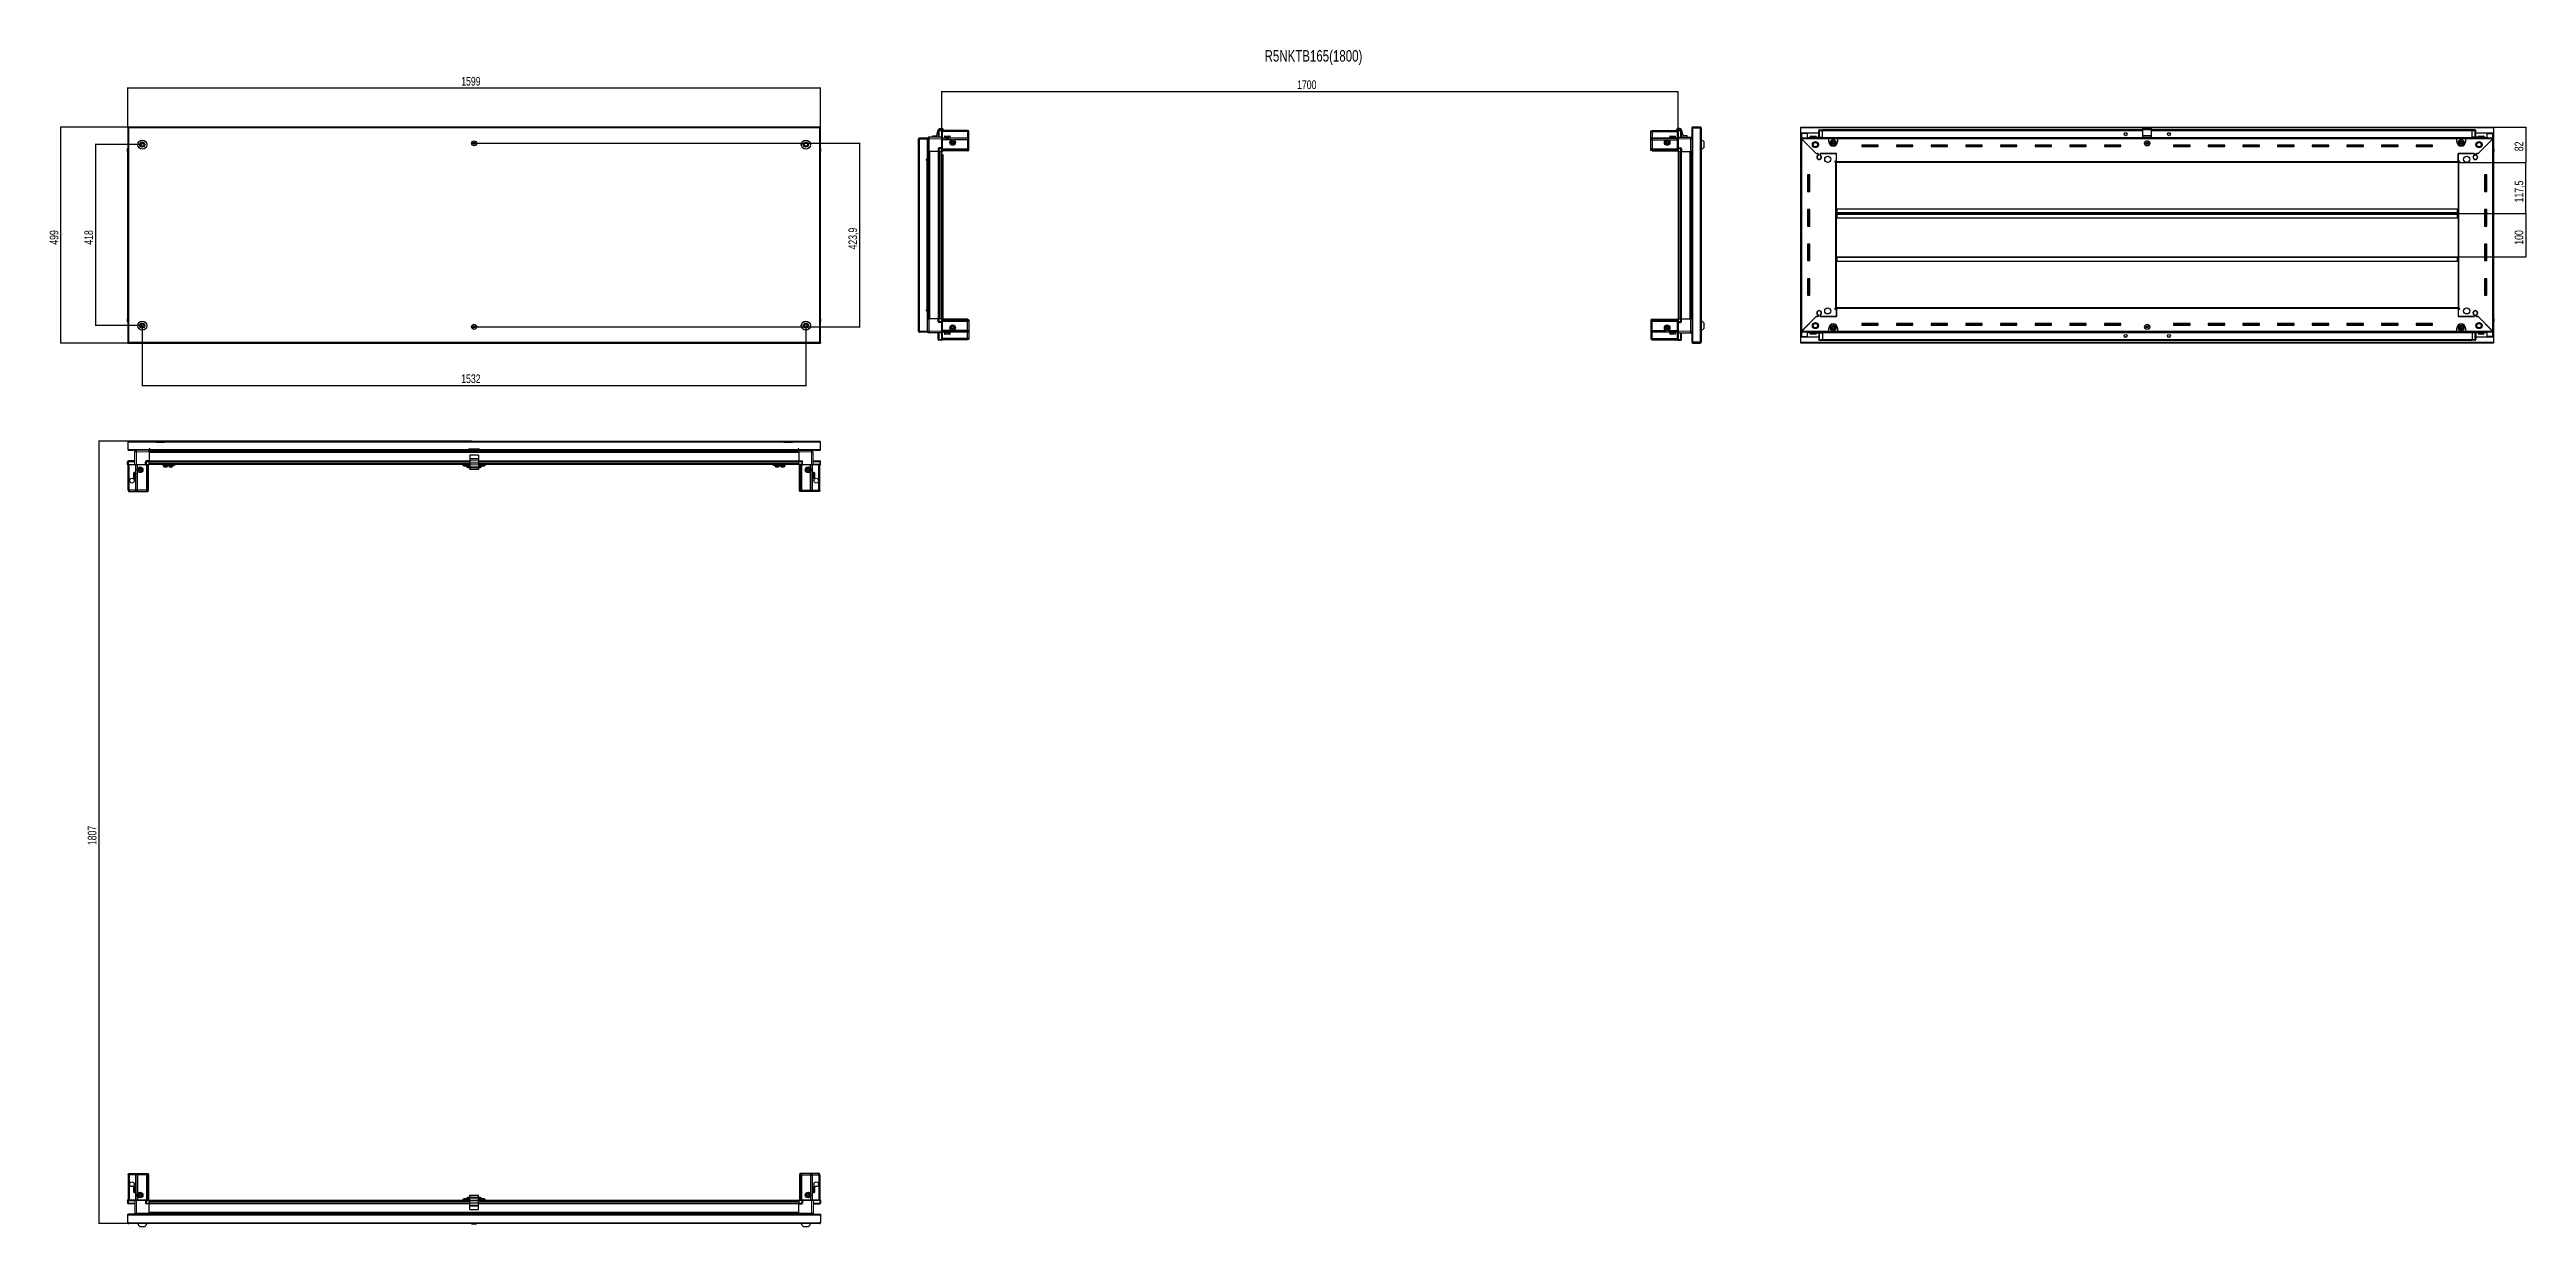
# Model space of a CAD drawing. Header units: millimetres. Extents: x 1132 to 6851, y -842 to 1876.
import ezdxf

# ---------------------------------------------------------------- set-up
doc = ezdxf.new("R2010")
doc.units = ezdxf.units.MM
doc.layers.add('FORMAT', color=7, linetype='Continuous')
doc.styles.add('SLDTEXTSTYLE0', font='TXT', dxfattribs={"width": 0.75})
doc.dimstyles.new('SLDDIMSTYLE0', dxfattribs={"dimtxt": 20, "dimasz": 10, "dimexe": 0, "dimexo": 0.0625, "dimgap": 5, "dimtad": 2, "dimdec": 1, "dimrnd": 1e-09, "dimzin": 12, "dimdsep": 46, "dimtxsty": 'SLDTEXTSTYLE0', "dimsah": 1, "dimcen": 0.09, "dimadec": 0, "dimazin": 3, "dimtfac": 1, "dimtofl": 0, "dimtmove": 0, "dimatfit": 3, "dimfxl": 0, "dimfrac": 2, "dimtolj": 1, "dimtzin": 12, "dimarcsym": 0})

msp = doc.modelspace()

# ---------------------------------------------------------------- texts
at = {"layer": 'FORMAT', "insert": (3937.51, 1874.2), "char_height": 26.4583, "attachment_point": 1, "style": 'SLDTEXTSTYLE0'}
msp.add_mtext('R5NKTB165(1800)', dxfattribs=at)

# ---------------------------------------------------------------- blocks, each defined once
blk = doc.blocks.new('_D')
at = {"layer": 'FORMAT'}
for p, q in [((1313, 1696.6), (1157.5, 1696.6)), ((1158.5, 1197.6), (1158.5, 1696.6)), ((1313, 1197.6), (1157.5, 1197.6))]:
    blk.add_line(p, q, dxfattribs=at)
for points in [[(1158.5, 1696.6), (1156.9, 1686.6), (1160, 1686.6)], [(1158.5, 1197.6), (1160, 1207.6), (1156.9, 1207.6)]]:
    blk.add_solid(points, dxfattribs=at)
at = {"layer": 'FORMAT', "insert": (1132.7, 1424.9), "char_height": 20, "attachment_point": 1, "rotation": 90, "style": 'SLDTEXTSTYLE0'}
blk.add_mtext('499', dxfattribs=at)
blk = doc.blocks.new('_D_1')
at = {"layer": 'FORMAT'}
for p, q in [((1313, 1696.6), (1313, 1787.6)), ((2912, 1786.6), (1313, 1786.6)), ((2912, 1696.6), (2912, 1787.6))]:
    blk.add_line(p, q, dxfattribs=at)
for points in [[(1313, 1786.6), (1323, 1785.1), (1323, 1788.1)], [(2912, 1786.6), (2902, 1788.1), (2902, 1785.1)]]:
    blk.add_solid(points, dxfattribs=at)
at = {"layer": 'FORMAT', "insert": (2082.9, 1812.4), "char_height": 20, "attachment_point": 1, "style": 'SLDTEXTSTYLE0'}
blk.add_mtext('1599', dxfattribs=at)
blk = doc.blocks.new('_D_2')
at = {"layer": 'FORMAT'}
for p, q in [((1346.5, 1238.1), (1346.5, 1098.6)), ((2878.5, 1238.1), (2878.5, 1098.6)), ((1346.5, 1099.6), (2878.5, 1099.6))]:
    blk.add_line(p, q, dxfattribs=at)
for points in [[(1346.5, 1099.6), (1356.5, 1098.1), (1356.5, 1101.1)], [(2878.5, 1099.6), (2868.5, 1101.1), (2868.5, 1098.1)]]:
    blk.add_solid(points, dxfattribs=at)
at = {"layer": 'FORMAT', "insert": (2082.9, 1125.4), "char_height": 20, "attachment_point": 1, "style": 'SLDTEXTSTYLE0'}
blk.add_mtext('1532', dxfattribs=at)
blk = doc.blocks.new('_D_3')
at = {"layer": 'FORMAT'}
for p, q in [((2112.5, 1659.1), (3003.5, 1659.1)), ((3002.5, 1659.1), (3002.5, 1235.3)), ((2112.5, 1235.3), (3003.5, 1235.3))]:
    blk.add_line(p, q, dxfattribs=at)
for points in [[(3002.5, 1659.1), (3001, 1649.1), (3004, 1649.1)], [(3002.5, 1235.3), (3004, 1245.3), (3001, 1245.3)]]:
    blk.add_solid(points, dxfattribs=at)
at = {"layer": 'FORMAT', "insert": (2976.7, 1413.9), "char_height": 20, "attachment_point": 1, "rotation": 90, "style": 'SLDTEXTSTYLE0'}
blk.add_mtext('423,9', dxfattribs=at)
blk = doc.blocks.new('_D_4')
at = {"layer": 'FORMAT'}
for p, q in [((1346.5, 1656.1), (1237.5, 1656.1)), ((1238.5, 1656.1), (1238.5, 1238.1)), ((1346.5, 1238.1), (1237.5, 1238.1))]:
    blk.add_line(p, q, dxfattribs=at)
for points in [[(1238.5, 1656.1), (1236.9, 1646.1), (1240, 1646.1)], [(1238.5, 1238.1), (1240, 1248.1), (1236.9, 1248.1)]]:
    blk.add_solid(points, dxfattribs=at)
at = {"layer": 'FORMAT', "insert": (1212.7, 1424.9), "char_height": 20, "attachment_point": 1, "rotation": 90, "style": 'SLDTEXTSTYLE0'}
blk.add_mtext('418', dxfattribs=at)
blk = doc.blocks.new('_D_5')
at = {"layer": 'FORMAT'}
for p, q in [((3192.1, 1640.1), (3192.1, 1779.6)), ((3192.1, 1778.6), (4892.1, 1778.6)), ((4892.1, 1640.1), (4892.1, 1779.6))]:
    blk.add_line(p, q, dxfattribs=at)
for points in [[(3192.1, 1778.6), (3202.1, 1777.1), (3202.1, 1780.1)], [(4892.1, 1778.6), (4882.1, 1780.1), (4882.1, 1777.1)]]:
    blk.add_solid(points, dxfattribs=at)
at = {"layer": 'FORMAT', "insert": (4012.6, 1804.4), "char_height": 20, "attachment_point": 1, "style": 'SLDTEXTSTYLE0'}
blk.add_mtext('1700', dxfattribs=at)
blk = doc.blocks.new('_D_6')
at = {"layer": 'FORMAT'}
for p, q in [((6774.7, 1696.6), (6850.2, 1696.6)), ((6849.2, 1696.6), (6849.2, 1614.6)), ((6692.7, 1614.6), (6850.2, 1614.6))]:
    blk.add_line(p, q, dxfattribs=at)
for points in [[(6849.2, 1696.6), (6847.7, 1686.6), (6850.7, 1686.6)], [(6849.2, 1614.6), (6850.7, 1624.6), (6847.7, 1624.6)]]:
    blk.add_solid(points, dxfattribs=at)
at = {"layer": 'FORMAT', "insert": (6823.4, 1640.8), "char_height": 20, "attachment_point": 1, "rotation": 90, "style": 'SLDTEXTSTYLE0'}
blk.add_mtext('82', dxfattribs=at)
blk = doc.blocks.new('_D_7')
at = {"layer": 'FORMAT'}
for p, q in [((6692.7, 1614.6), (6850.2, 1614.6)), ((6849.2, 1497.1), (6849.2, 1614.6)), ((6691.7, 1497.1), (6850.2, 1497.1))]:
    blk.add_line(p, q, dxfattribs=at)
for points in [[(6849.2, 1614.6), (6847.7, 1604.6), (6850.7, 1604.6)], [(6849.2, 1497.1), (6850.7, 1507.1), (6847.7, 1507.1)]]:
    blk.add_solid(points, dxfattribs=at)
at = {"layer": 'FORMAT', "insert": (6823.4, 1522.6), "char_height": 20, "attachment_point": 1, "rotation": 90, "style": 'SLDTEXTSTYLE0'}
blk.add_mtext('117,5', dxfattribs=at)
blk = doc.blocks.new('_D_8')
at = {"layer": 'FORMAT'}
for p, q in [((6691.7, 1497.1), (6850.2, 1497.1)), ((6849.2, 1497.1), (6849.2, 1397.1)), ((6691.7, 1397.1), (6850.2, 1397.1))]:
    blk.add_line(p, q, dxfattribs=at)
for points in [[(6849.2, 1497.1), (6847.7, 1487.1), (6850.7, 1487.1)], [(6849.2, 1397.1), (6850.7, 1407.1), (6847.7, 1407.1)]]:
    blk.add_solid(points, dxfattribs=at)
at = {"layer": 'FORMAT', "insert": (6823.4, 1424.9), "char_height": 20, "attachment_point": 1, "rotation": 90, "style": 'SLDTEXTSTYLE0'}
blk.add_mtext('100', dxfattribs=at)
blk = doc.blocks.new('_D_9')
at = {"layer": 'FORMAT'}
for p, q in [((2106.7, 971.4), (1245.5, 971.4)), ((1246.5, 971.4), (1246.5, -835.6)), ((1315.1, -835.6), (1245.5, -835.6))]:
    blk.add_line(p, q, dxfattribs=at)
for points in [[(1246.5, 971.4), (1244.9, 961.4), (1248, 961.4)], [(1246.5, -835.6), (1248, -825.6), (1244.9, -825.6)]]:
    blk.add_solid(points, dxfattribs=at)
at = {"layer": 'FORMAT', "insert": (1220.7, 38.4), "char_height": 20, "attachment_point": 1, "rotation": 90, "style": 'SLDTEXTSTYLE0'}
blk.add_mtext('1807', dxfattribs=at)

# ---------------------------------------------------------------- dimensions: what is measured, and where the dimension line sits
at = {"layer": 'FORMAT'}
dim = msp.add_linear_dim(base=(1312.99, 1786.6), p1=(2911.99, 1696.6), p2=(1312.99, 1696.6), dimstyle='SLDDIMSTYLE0', dxfattribs=at)
dim.commit()
dim.dimension.update_dxf_attribs({"geometry": '_D_1', "text_midpoint": (2112.49, 1786.6), "dimtype": 160})
for base, p1, p2, angle, picture, middle in [((4892.11, 1778.6), (3192.11, 1640.1), (4892.11, 1640.1), 0, '_D_5', (4042.11, 1778.6)), ((1158.49, 1696.6), (1312.99, 1197.6), (1312.99, 1696.6), 90, '_D', (1158.49, 1447.1)), ((3002.48881076, 1235.25434732), (2112.48845386, 1659.10434732), (2112.48845386, 1235.25434732), 90, '_D_3', (3002.48881076, 1447.17934732)), ((6849.19, 1614.6), (6774.69, 1696.6), (6692.69, 1614.6), 90, '_D_6', (6849.19, 1655.6)), ((1238.49, 1238.1), (1346.49, 1656.1), (1346.49, 1238.1), 90, '_D_4', (1238.49, 1447.1)), ((6849.19, 1614.6), (6691.69, 1497.1), (6692.69, 1614.6), 90, '_D_7', (6849.19, 1555.85)), ((6849.19, 1397.1), (6691.69, 1497.1), (6691.69, 1397.1), 90, '_D_8', (6849.19, 1447.1)), ((2878.49, 1099.6), (1346.49, 1238.1), (2878.49, 1238.1), 0, '_D_2', (2112.49, 1099.6)), ((1246.49, -835.56), (2106.7, 971.44), (1315.09, -835.56), 90, '_D_9', (1246.49, 67.94))]:
    dim = msp.add_linear_dim(base=base, p1=p1, p2=p2, angle=angle, dimstyle='SLDDIMSTYLE0', dxfattribs=at)
    dim.commit()
    dim.dimension.update_dxf_attribs({"geometry": picture, "text_midpoint": middle, "dimtype": 160})

# ---------------------------------------------------------------- linework, layer by layer
at = {"color": 7, "linetype": 'Continuous', "lineweight": 25}
for p, q in [((1312.99, 1695.1), (1312.99, 1696.6)), ((1315.09, 1696.6), (1312.99, 1696.6)), ((1312.99, 1695.1), (1315.09, 1695.1)), ((1312.99, 1695.1), (1312.99, 1694.5)), ((1312.99, 1694.5), (1312.99, 1199.7)), ((1312.99, 1694.5), (1315.09, 1694.5)), ((2909.89, 1696.6), (1315.09, 1696.6)), ((1315.09, 1696.6), (1315.09, 1694.5)), ((2909.89, 1694.5), (2909.89, 1696.6)), ((2911.99, 1696.6), (2909.89, 1696.6)), ((2909.89, 1695.1), (2911.99, 1695.1)), ((2909.89, 1694.5), (2911.99, 1694.5)), ((2911.99, 1695.1), (2911.99, 1696.6)), ((2911.99, 1694.5), (2911.99, 1695.1)), ((2911.99, 1199.7), (2911.99, 1694.5)), ((3138.76, 1664.74), (3138.46, 1664.74)), ((3138.46, 1653.17), (3138.46, 1664.74)), ((3140.26, 1669.25), (3138.76, 1669.25)), ((3138.76, 1668.75), (3138.76, 1669.25)), ((3138.76, 1225.45), (3138.76, 1668.75)), ((3140.86, 1669.85), (3140.86, 1671.35)), ((3140.86, 1671.35), (3141.76, 1671.35)), ((3140.86, 1669.85), (3141.76, 1669.85)), ((3140.86, 1669.35), (3158.26, 1669.35)), ((3141.76, 1669.85), (3141.76, 1671.35)), ((3141.76, 1671.35), (3158.26, 1671.35)), ((3141.76, 1669.85), (3158.26, 1669.85)), ((3158.26, 1669.85), (3158.26, 1671.35)), ((3159.76, 1669.35), (3158.26, 1669.35)), ((3158.26, 1669.35), (3158.26, 1621.85)), ((3159.76, 1669.1), (3159.76, 1640.1)), ((3192.26, 1673.1), (3163.26, 1673.1)), ((3171.31, 1673.1), (3171.31, 1676.1)), ((3171.31, 1676.1), (3179.03, 1676.1)), ((3180.48, 1677.19), (3184.25, 1690.34)), ((3184.26, 1688.1), (3184.26, 1673.1)), ((3192.26, 1690.1), (3186.26, 1690.1)), ((3188.57, 1693.6), (3191.8, 1693.6)), ((3192.26, 1690.1), (3192.59, 1690.1)), ((3192.26, 1690.1), (3192.26, 1688.1)), ((3192.26, 1673.3), (3192.26, 1688.1)), ((3192.26, 1673.3), (3192.26, 1688.1)), ((3192.26, 1673.1), (3192.26, 1673.3)), ((3192.26, 1673.1), (3193.46, 1673.1)), ((3192.26, 1669.1), (3192.26, 1673.1)), ((3192.26, 1648.8), (3192.26, 1669.1)), ((3193.46, 1689.6), (3192.59, 1690.1)), ((3193.46, 1688.1), (3193.46, 1689.6)), ((3251.76, 1688.6), (3193.46, 1688.6)), ((3193.46, 1688.1), (3193.46, 1673.3)), ((3251.76, 1686.1), (3193.46, 1686.1)), ((3193.46, 1673.3), (3193.46, 1673.1)), ((3193.46, 1673.1), (3193.46, 1669.1)), ((3251.76, 1670.6), (3193.46, 1670.6)), ((3193.46, 1669.1), (3193.46, 1648.8)), ((3214.76, 1667.1), (3193.46, 1667.1)), ((3196.12, 1690.34), (3196.62, 1688.6)), ((3198.26, 1675), (3198.26, 1672.6)), ((3198.26, 1672.6), (3198.26, 1672.1)), ((3198.26, 1672.1), (3198.39, 1672.1)), ((3198.58, 1672.6), (3198.39, 1672.6)), ((3198.39, 1672.6), (3198.39, 1672.1)), ((3198.39, 1672.1), (3198.58, 1672.1)), ((3198.58, 1672.6), (3198.58, 1672.1)), ((3198.58, 1672.1), (3199.11, 1672.1)), ((3199.06, 1675.8), (3206.23, 1675.8)), ((3199.51, 1672.6), (3199.11, 1672.6)), ((3199.11, 1672.6), (3199.11, 1672.1)), ((3199.11, 1672.1), (3199.51, 1672.1)), ((3199.51, 1672.6), (3199.51, 1672.1)), ((3199.51, 1672.1), (3200.38, 1672.1)), ((3200.36, 1672.1), (3200.36, 1672)), ((3200.36, 1672), (3209.16, 1672)), ((3200.95, 1672.6), (3200.38, 1672.6)), ((3200.38, 1672.6), (3200.38, 1672.1)), ((3200.38, 1672.1), (3200.95, 1672.1)), ((3200.76, 1671.6), (3201.45, 1671.12)), ((3200.76, 1671.6), (3205.79, 1671.6)), ((3201.45, 1671.12), (3200.76, 1670.64)), ((3200.76, 1670.64), (3200.76, 1670.6)), ((3200.76, 1670.64), (3205.79, 1670.64)), ((3200.95, 1672.6), (3200.95, 1672.1)), ((3200.95, 1672.1), (3202.08, 1672.1)), ((3201.45, 1671.12), (3205.61, 1671.12)), ((3202.77, 1672.6), (3202.08, 1672.6)), ((3202.08, 1672.6), (3202.08, 1672.1)), ((3202.08, 1672.1), (3202.77, 1672.1)), ((3202.77, 1672.6), (3202.77, 1672.1)), ((3202.77, 1672.1), (3204.04, 1672.1)), ((3204.78, 1672.6), (3204.04, 1672.6)), ((3204.04, 1672.6), (3204.04, 1672.1)), ((3204.04, 1672.1), (3204.27, 1672.1)), ((3204.27, 1672.6), (3204.27, 1672.1)), ((3204.77, 1672.6), (3204.77, 1672.1)), ((3204.77, 1672.1), (3204.78, 1672.1)), ((3204.78, 1672.6), (3204.78, 1672.1)), ((3204.78, 1672.1), (3206.07, 1672.1)), ((3205.61, 1671.12), (3208.07, 1671.12)), ((3205.79, 1671.6), (3208.76, 1671.6)), ((3205.79, 1670.64), (3208.76, 1670.64)), ((3206.79, 1672.6), (3206.07, 1672.6)), ((3206.07, 1672.6), (3206.07, 1672.1)), ((3206.13, 1672.6), (3206.13, 1672.1)), ((3206.13, 1672.1), (3206.79, 1672.1)), ((3206.23, 1675.8), (3210.46, 1675.8)), ((3206.79, 1672.6), (3206.79, 1672.1)), ((3206.79, 1672.1), (3207.97, 1672.1)), ((3208.59, 1672.6), (3207.97, 1672.6)), ((3207.97, 1672.6), (3207.97, 1672.1)), ((3207.97, 1672.1), (3208.59, 1672.1)), ((3208.07, 1671.12), (3208.76, 1671.6)), ((3208.76, 1670.64), (3208.07, 1671.12)), ((3208.59, 1672.6), (3208.59, 1672.1)), ((3208.59, 1672.1), (3209.56, 1672.1)), ((3208.76, 1670.6), (3208.76, 1670.64)), ((3209.16, 1672), (3209.16, 1672.1)), ((3210.03, 1672.6), (3209.56, 1672.6)), ((3209.56, 1672.6), (3209.56, 1672.1)), ((3209.56, 1672.1), (3210.03, 1672.1)), ((3210.03, 1672.6), (3210.03, 1672.1)), ((3210.03, 1672.1), (3210.68, 1672.1)), ((3210.95, 1672.6), (3210.68, 1672.6)), ((3210.68, 1672.6), (3210.68, 1672.1)), ((3210.68, 1672.1), (3210.95, 1672.1)), ((3210.95, 1672.6), (3210.95, 1672.1)), ((3210.95, 1672.1), (3211.22, 1672.1)), ((3211.26, 1672.6), (3211.22, 1672.6)), ((3211.22, 1672.6), (3211.22, 1672.1)), ((3211.22, 1672.1), (3211.26, 1672.1)), ((3211.26, 1672.6), (3211.26, 1675)), ((3211.26, 1672.6), (3211.26, 1672.1)), ((3251.76, 1667.1), (3219.76, 1667.1)), ((3251.76, 1688.6), (3251.76, 1686.1)), ((3254.76, 1687.8), (3251.76, 1688.6)), ((3251.76, 1686.1), (3251.76, 1671.6)), ((3254.76, 1685.95), (3251.76, 1686.1)), ((3251.76, 1671.6), (3251.76, 1670.6)), ((3251.76, 1670.6), (3251.76, 1667.1)), ((3254.76, 1669.8), (3251.76, 1670.6)), ((3251.76, 1667.1), (3251.76, 1646.6)), ((3251.76, 1667.1), (3254.76, 1666.77)), ((3254.76, 1685.95), (3254.76, 1687.8)), ((3254.76, 1671.6), (3254.76, 1685.95)), ((3254.76, 1669.8), (3254.76, 1671.6)), ((3254.76, 1666.77), (3254.76, 1669.8)), ((3254.76, 1646.6), (3254.76, 1666.77)), ((4829.46, 1687.8), (4832.46, 1688.6)), ((4829.46, 1685.95), (4829.46, 1687.8)), ((4829.46, 1685.95), (4832.46, 1686.1)), ((4829.46, 1671.6), (4829.46, 1685.95)), ((4829.46, 1669.8), (4829.46, 1671.6)), ((4829.46, 1669.8), (4832.46, 1670.6)), ((4829.46, 1666.77), (4829.46, 1669.8)), ((4832.46, 1667.1), (4829.46, 1666.77)), ((4829.46, 1646.6), (4829.46, 1666.77)), ((4832.46, 1688.6), (4832.46, 1686.1)), ((4832.46, 1688.6), (4890.76, 1688.6)), ((4832.46, 1686.1), (4832.46, 1671.6)), ((4832.46, 1686.1), (4890.76, 1686.1)), ((4832.46, 1671.6), (4832.46, 1670.6)), ((4832.46, 1670.6), (4832.46, 1667.1)), ((4832.46, 1670.6), (4890.76, 1670.6)), ((4832.46, 1667.1), (4832.46, 1646.6)), ((4832.46, 1667.1), (4864.46, 1667.1)), ((4869.46, 1667.1), (4890.76, 1667.1)), ((4872.96, 1675), (4872.96, 1672.1)), ((4872.96, 1672.1), (4872.99, 1672.1)), ((4873.11, 1672.6), (4872.99, 1672.6)), ((4872.99, 1672.6), (4872.99, 1672.1)), ((4872.99, 1672.1), (4873.11, 1672.1)), ((4873.11, 1672.6), (4873.11, 1672.1)), ((4873.11, 1672.1), (4873.52, 1672.1)), ((4873.86, 1672.6), (4873.52, 1672.6)), ((4873.52, 1672.6), (4873.52, 1672.1)), ((4873.52, 1672.1), (4873.86, 1672.1)), ((4873.76, 1675.8), (4885.16, 1675.8)), ((4873.86, 1672.6), (4873.86, 1672.1)), ((4873.86, 1672.1), (4874.64, 1672.1)), ((4875.16, 1672.6), (4874.64, 1672.6)), ((4874.64, 1672.6), (4874.64, 1672.1)), ((4874.64, 1672.1), (4875.16, 1672.1)), ((4875.06, 1672.1), (4875.06, 1672)), ((4875.06, 1672), (4883.86, 1672)), ((4875.16, 1672.6), (4875.16, 1672.1)), ((4875.16, 1672.1), (4876.22, 1672.1)), ((4875.46, 1671.6), (4876.15, 1671.12)), ((4875.46, 1671.6), (4883.46, 1671.6)), ((4876.15, 1671.12), (4875.46, 1670.64)), ((4875.46, 1670.64), (4875.46, 1670.6)), ((4875.46, 1670.64), (4883.46, 1670.64)), ((4876.15, 1671.12), (4882.77, 1671.12)), ((4876.88, 1672.6), (4876.22, 1672.6)), ((4876.22, 1672.6), (4876.22, 1672.1)), ((4876.22, 1672.1), (4876.88, 1672.1)), ((4876.88, 1672.6), (4876.88, 1672.1)), ((4876.88, 1672.1), (4878.12, 1672.1)), ((4878.85, 1672.6), (4878.12, 1672.6)), ((4878.12, 1672.6), (4878.12, 1672.1)), ((4878.12, 1672.1), (4878.55, 1672.1)), ((4878.55, 1672.6), (4878.55, 1672.1)), ((4878.85, 1672.6), (4878.85, 1672.1)), ((4878.85, 1672.1), (4880.15, 1672.1)), ((4880.88, 1672.6), (4880.15, 1672.6)), ((4880.15, 1672.6), (4880.15, 1672.1)), ((4880.42, 1672.6), (4880.42, 1672.1)), ((4880.42, 1672.1), (4880.88, 1672.1)), ((4880.88, 1672.6), (4880.88, 1672.1)), ((4880.88, 1672.1), (4882.11, 1672.1)), ((4882.77, 1672.6), (4882.11, 1672.6)), ((4882.11, 1672.6), (4882.11, 1672.1)), ((4882.11, 1672.1), (4882.77, 1672.1)), ((4882.77, 1672.6), (4882.77, 1672.1)), ((4882.77, 1672.1), (4883.82, 1672.1)), ((4882.77, 1671.12), (4883.46, 1671.6)), ((4883.46, 1670.64), (4882.77, 1671.12)), ((4883.46, 1670.6), (4883.46, 1670.64)), ((4884.34, 1672.6), (4883.82, 1672.6)), ((4883.82, 1672.6), (4883.82, 1672.1)), ((4883.82, 1672.1), (4884.34, 1672.1)), ((4883.86, 1672), (4883.86, 1672.1)), ((4884.34, 1672.6), (4884.34, 1672.1)), ((4884.34, 1672.1), (4885.09, 1672.1)), ((4885.42, 1672.6), (4885.09, 1672.6)), ((4885.09, 1672.6), (4885.09, 1672.1)), ((4885.09, 1672.1), (4885.42, 1672.1)), ((4885.42, 1672.6), (4885.42, 1672.1)), ((4885.42, 1672.1), (4885.82, 1672.1)), ((4885.93, 1672.6), (4885.82, 1672.6)), ((4885.82, 1672.6), (4885.82, 1672.1)), ((4885.82, 1672.1), (4885.93, 1672.1)), ((4885.93, 1672.6), (4885.93, 1672.1)), ((4885.93, 1672.1), (4885.96, 1672.1)), ((4885.96, 1672.1), (4885.96, 1675)), ((4888.09, 1690.34), (4887.59, 1688.6)), ((4891.62, 1690.1), (4890.76, 1689.6)), ((4890.76, 1689.6), (4890.76, 1688.1)), ((4890.76, 1673.3), (4890.76, 1688.1)), ((4890.76, 1673.1), (4890.76, 1673.3)), ((4891.96, 1673.1), (4890.76, 1673.1)), ((4890.76, 1669.1), (4890.76, 1673.1)), ((4890.76, 1648.8), (4890.76, 1669.1)), ((4891.96, 1690.1), (4891.62, 1690.1)), ((4891.96, 1688.1), (4891.96, 1690.1)), ((4891.96, 1690.1), (4897.96, 1690.1)), ((4891.96, 1688.1), (4891.96, 1673.3)), ((4891.96, 1673.3), (4891.96, 1673.1)), ((4891.96, 1673.1), (4891.96, 1669.1)), ((4891.96, 1673.1), (4920.96, 1673.1)), ((4891.96, 1669.1), (4891.96, 1648.8)), ((4895.64, 1693.6), (4892.42, 1693.6)), ((4899.96, 1688.1), (4899.96, 1673.1)), ((4903.74, 1677.19), (4899.97, 1690.34)), ((4912.91, 1676.1), (4905.18, 1676.1)), ((4912.91, 1673.1), (4912.91, 1676.1)), ((4923.86, 1681.6), (4923.86, 1212.6)), ((4923.86, 1681.6), (4925.96, 1681.6)), ((4923.96, 1694.5), (4923.96, 1682.1)), ((4923.96, 1682.1), (4925.46, 1682.1)), ((4925.46, 1694.5), (4925.46, 1682.1)), ((4925.96, 1681.6), (4925.96, 1694.5)), ((4925.96, 1694.5), (4943.36, 1694.5)), ((4943.36, 1696.6), (4926.06, 1696.6)), ((4943.36, 1695.1), (4926.06, 1695.1)), ((4943.36, 1695.1), (4943.36, 1696.6)), ((4943.36, 1694.5), (4945.46, 1694.5)), ((4945.46, 1694.5), (4945.46, 1199.7)), ((4952.06, 1650.1), (4952.06, 1662.1)), ((5175.69, 1694.5), (5175.69, 1696.6)), ((5175.69, 1696.6), (6774.69, 1696.6)), ((5175.69, 1682.1), (5175.69, 1694.5)), ((5216.69, 1682.1), (5175.69, 1682.1)), ((5175.69, 1681.6), (5175.69, 1682.1)), ((5175.69, 1681.6), (5177.79, 1681.6)), ((5175.69, 1671.35), (5175.69, 1681.6)), ((5175.69, 1669.85), (5175.69, 1671.35)), ((5175.69, 1671.35), (5176.69, 1671.35)), ((5175.69, 1669.35), (5175.69, 1669.85)), ((5175.69, 1669.85), (5176.69, 1669.85)), ((5175.69, 1224.85), (5175.69, 1669.35)), ((5177.19, 1669.35), (5175.69, 1669.35)), ((5176.69, 1669.85), (5176.69, 1671.35)), ((5176.69, 1671.35), (5240.19, 1671.35)), ((5177.19, 1681.6), (5177.19, 1682.1)), ((5177.29, 1669.25), (5211.19, 1635.35)), ((5190.69, 1681.6), (5177.79, 1681.6)), ((5211.89, 1634.65), (5177.79, 1668.75)), ((5190.69, 1671.35), (5190.69, 1681.6)), ((5196.19, 1673.1), (5225.19, 1673.1)), ((5197.69, 1675), (5197.69, 1673.1)), ((5198.49, 1675.8), (5209.89, 1675.8)), ((5210.69, 1673.1), (5210.69, 1675)), ((5216.69, 1673.1), (5216.69, 1688.1)), ((5217.37, 1689.6), (5217.37, 1689.6)), ((5218.69, 1690.1), (5225.19, 1690.1)), ((5218.69, 1690.1), (5225.19, 1690.1)), ((5225.12, 1671.35), (5225.19, 1673.07)), ((5225.19, 1690.1), (5225.19, 1690.1)), ((5225.19, 1690.1), (5225.19, 1690.1)), ((5225.19, 1690.1), (5225.19, 1688.1)), ((5965.19, 1689.95), (5225.19, 1689.95)), ((5225.19, 1673.1), (5225.19, 1688.1)), ((5225.19, 1673.1), (5225.19, 1672.6)), ((5225.19, 1671.95), (6725.19, 1671.95)), ((5240.19, 1669.25), (5240.19, 1671.35)), ((5240.19, 1671.35), (5260.19, 1671.35)), ((5240.19, 1669.85), (5260.19, 1669.85)), ((5240.19, 1662.35), (5240.19, 1669.25)), ((5260.19, 1671.35), (5260.19, 1669.25)), ((5260.19, 1671.35), (6690.19, 1671.35)), ((5260.19, 1669.25), (5260.19, 1662.35)), ((5928.06, 1682.1), (5922.32, 1682.1)), ((5965.19, 1693.6), (5985.19, 1693.6)), ((5965.19, 1690.34), (5965.19, 1693.6)), ((5965.19, 1677.19), (5965.19, 1690.34)), ((5965.19, 1676.1), (5965.19, 1677.19)), ((5965.19, 1676.1), (5985.19, 1676.1)), ((5965.19, 1672.6), (5965.19, 1676.1)), ((5965.19, 1672.6), (5985.19, 1672.6)), ((5969.19, 1672.6), (5969.19, 1671.95)), ((5971.69, 1671.95), (5971.69, 1672.6)), ((5978.69, 1671.95), (5978.69, 1672.6)), ((5981.19, 1671.95), (5981.19, 1672.6)), ((5985.19, 1690.34), (5985.19, 1693.6)), ((5985.19, 1677.19), (5985.19, 1690.34)), ((6725.19, 1689.95), (5985.19, 1689.95)), ((5985.19, 1676.1), (5985.19, 1677.19)), ((5985.19, 1672.6), (5985.19, 1676.1)), ((6028.06, 1682.1), (6022.32, 1682.1)), ((6690.19, 1669.25), (6690.19, 1671.35)), ((6690.19, 1671.35), (6710.19, 1671.35)), ((6690.19, 1669.85), (6710.19, 1669.85)), ((6690.19, 1662.35), (6690.19, 1669.25)), ((6710.19, 1671.35), (6773.69, 1671.35)), ((6710.19, 1671.35), (6710.19, 1669.25)), ((6710.19, 1669.25), (6710.19, 1662.35)), ((6725.19, 1690.1), (6725.19, 1690.1)), ((6731.69, 1690.1), (6725.19, 1690.1)), ((6731.69, 1690.1), (6725.19, 1690.1)), ((6725.19, 1690.1), (6725.19, 1688.1)), ((6725.19, 1673.1), (6725.19, 1688.1)), ((6725.19, 1673.1), (6725.19, 1672.6)), ((6754.19, 1673.1), (6725.19, 1673.1)), ((6725.19, 1673.07), (6725.27, 1671.35)), ((6733.69, 1688.1), (6733.69, 1688.1)), ((6733.69, 1673.1), (6733.69, 1688.1)), ((6774.69, 1682.1), (6733.69, 1682.1)), ((6772.59, 1668.75), (6738.49, 1634.65)), ((6739.19, 1635.35), (6773.09, 1669.25)), ((6739.69, 1675), (6739.69, 1673.1)), ((6740.49, 1675.8), (6751.89, 1675.8)), ((6752.69, 1673.1), (6752.69, 1675)), ((6759.69, 1671.35), (6759.69, 1681.6)), ((6759.69, 1681.6), (6772.59, 1681.6)), ((6772.59, 1681.6), (6774.69, 1681.6)), ((6773.19, 1681.6), (6773.19, 1682.1)), ((6773.19, 1669.35), (6774.69, 1669.35)), ((6773.69, 1669.85), (6773.69, 1671.35)), ((6773.69, 1671.35), (6774.69, 1671.35)), ((6773.69, 1669.85), (6774.69, 1669.85)), ((6774.69, 1696.6), (6774.69, 1694.5)), ((6774.69, 1694.5), (6774.69, 1682.1)), ((6774.69, 1681.6), (6774.69, 1682.1)), ((6774.69, 1681.6), (6774.69, 1671.35)), ((6774.69, 1669.85), (6774.69, 1671.35)), ((6774.69, 1669.85), (6774.69, 1669.35)), ((6774.69, 1669.35), (6774.69, 1224.85)), ((1312.49, 1646.6), (1312.49, 1640.1)), ((1312.49, 1640.1), (1312.49, 1646.6)), ((1312.49, 1640.1), (1312.49, 1640.1)), ((1312.99, 1640.1), (1312.49, 1640.1)), ((1312.64, 1640.1), (1312.64, 1254.1)), ((2911.99, 1647.93), (2911.99, 1647.93)), ((2911.99, 1640.1), (2912.49, 1640.1)), ((2912.34, 1254.1), (2912.34, 1640.1)), ((2912.49, 1646.6), (2912.49, 1640.1)), ((2912.49, 1640.1), (2912.49, 1646.6)), ((2912.49, 1640.1), (2912.49, 1640.1)), ((2912.49, 1640.1), (2912.49, 1640.1)), ((3138.46, 1653.17), (3138.76, 1653.17)), ((3158.26, 1621.85), (3156.91, 1621.85)), ((3156.91, 1619.85), (3157.66, 1619.85)), ((3157.66, 1619.85), (3159.76, 1619.85)), ((3158.26, 1642.85), (3159.76, 1642.85)), ((3159.76, 1640.1), (3158.26, 1640.1)), ((3159.76, 1619.85), (3159.76, 1274.35)), ((3160.41, 1254.1), (3160.41, 1640.1)), ((3162.2, 1640.1), (3162.2, 1254.1)), ((3162.23, 1640.1), (3162.23, 1254.1)), ((3184.26, 1640.1), (3163.26, 1640.1)), ((3184.26, 1646.6), (3184.26, 1640.1)), ((3184.26, 1640.1), (3186.26, 1640.1)), ((3184.91, 1254.1), (3184.91, 1640.1)), ((3192.26, 1648.6), (3186.26, 1648.6)), ((3192.26, 1640.1), (3186.26, 1640.1)), ((3192.11, 1254.1), (3192.11, 1640.1)), ((3192.11, 1633.1), (3194.61, 1633.1)), ((3192.26, 1648.6), (3192.26, 1648.8)), ((3192.26, 1648.6), (3192.26, 1646.6)), ((3192.26, 1648.6), (3193.46, 1648.6)), ((3192.26, 1640.1), (3192.26, 1646.6)), ((3192.26, 1640.1), (3192.26, 1646.6)), ((3192.26, 1640.1), (3192.59, 1640.1)), ((3192.26, 1640.1), (3192.26, 1640.1)), ((3192.59, 1640.1), (3192.59, 1646.6)), ((3193.46, 1640.1), (3192.59, 1640.1)), ((3192.59, 1640.1), (3192.59, 1640.1)), ((3193.46, 1648.8), (3193.46, 1648.6)), ((3193.46, 1647.93), (3193.46, 1648.6)), ((3193.46, 1647.93), (3193.46, 1640.1)), ((3251.76, 1645.6), (3193.46, 1645.6)), ((3251.76, 1644.6), (3193.46, 1644.6)), ((3251.76, 1643.1), (3193.46, 1643.1)), ((3251.76, 1641.6), (3193.46, 1641.6)), ((3194.61, 1633.1), (3194.61, 1259.6)), ((3251.76, 1646.6), (3251.76, 1645.6)), ((3251.76, 1645.6), (3251.76, 1644.6)), ((3251.76, 1645.6), (3254.76, 1644.8)), ((3251.76, 1644.6), (3251.76, 1643.1)), ((3251.76, 1644.6), (3254.76, 1644.06)), ((3251.76, 1643.1), (3254.76, 1643.56)), ((3251.76, 1643.1), (3251.76, 1641.6)), ((3251.76, 1641.6), (3254.76, 1642.41)), ((3254.76, 1644.8), (3254.76, 1646.6)), ((3254.76, 1644.06), (3254.76, 1644.8)), ((3254.76, 1643.56), (3254.76, 1644.06)), ((3254.76, 1642.41), (3254.76, 1643.56)), ((4829.46, 1644.8), (4829.46, 1646.6)), ((4832.46, 1645.6), (4829.46, 1644.8)), ((4829.46, 1644.06), (4829.46, 1644.8)), ((4832.46, 1644.6), (4829.46, 1644.06)), ((4829.46, 1643.56), (4829.46, 1644.06)), ((4832.46, 1643.1), (4829.46, 1643.56)), ((4829.46, 1642.41), (4829.46, 1643.56)), ((4832.46, 1641.6), (4829.46, 1642.41)), ((4832.46, 1646.6), (4832.46, 1645.6)), ((4832.46, 1645.6), (4832.46, 1644.6)), ((4832.46, 1645.6), (4890.76, 1645.6)), ((4832.46, 1644.6), (4890.76, 1644.6)), ((4832.46, 1644.6), (4832.46, 1643.1)), ((4832.46, 1643.1), (4832.46, 1641.6)), ((4832.46, 1643.1), (4890.76, 1643.1)), ((4832.46, 1641.6), (4890.76, 1641.6)), ((4890.76, 1648.6), (4890.76, 1648.8)), ((4891.96, 1648.6), (4890.76, 1648.6)), ((4890.76, 1648.6), (4890.76, 1647.93)), ((4890.76, 1640.1), (4890.76, 1647.93)), ((4891.62, 1640.1), (4890.76, 1640.1)), ((4891.62, 1646.6), (4891.62, 1640.1)), ((4891.96, 1640.1), (4891.62, 1640.1)), ((4891.96, 1648.8), (4891.96, 1648.6)), ((4891.96, 1646.6), (4891.96, 1648.6)), ((4891.96, 1648.6), (4897.96, 1648.6)), ((4891.96, 1646.6), (4891.96, 1648.6)), ((4891.96, 1646.6), (4891.96, 1640.1)), ((4891.96, 1640.1), (4897.96, 1640.1)), ((4892.11, 1640.1), (4892.11, 1254.1)), ((4899.96, 1640.1), (4897.96, 1640.1)), ((4899.31, 1640.1), (4899.31, 1254.1)), ((4899.96, 1646.6), (4899.96, 1640.1)), ((4899.96, 1640.1), (4920.96, 1640.1)), ((4921.98, 1254.1), (4921.98, 1640.1)), ((4922.02, 1254.1), (4922.02, 1640.1)), ((4923.81, 1640.1), (4923.81, 1254.1)), ((5175.19, 1646.6), (5175.19, 1640.1)), ((5175.19, 1640.1), (5175.19, 1646.6)), ((5175.19, 1640.1), (5175.19, 1640.1)), ((5175.69, 1640.1), (5175.19, 1640.1)), ((5175.34, 1640.1), (5175.34, 1254.1)), ((5211.19, 1635.35), (5215.39, 1635.35)), ((5212.59, 1635.35), (5211.89, 1634.65)), ((5214.69, 1635.35), (5212.59, 1635.35)), ((5214.69, 1635.35), (5214.69, 1631.46)), ((5215.39, 1635.35), (5215.39, 1631.07)), ((5215.69, 1622.49), (5215.69, 1621.73)), ((5219.99, 1635.35), (5257.69, 1635.35)), ((5219.99, 1631.07), (5219.99, 1635.35)), ((5220.69, 1631.46), (5220.69, 1635.35)), ((5257.69, 1635.35), (5220.69, 1635.35)), ((5254.84, 1618.1), (5257.69, 1618.1)), ((5255.59, 1616.1), (5254.84, 1616.1)), ((5255.59, 1616.1), (5257.69, 1616.1)), ((5257.69, 1617.1), (5255.69, 1617.1)), ((5255.69, 1617.1), (5255.69, 1616.1)), ((5257.69, 1616.7), (5257.69, 1635.35)), ((5257.69, 1618.1), (5257.69, 1635.35)), ((5257.69, 1614.6), (5257.69, 1616.7)), ((6692.69, 1614.6), (5257.69, 1614.6)), ((5257.69, 1279.6), (5257.69, 1614.6)), ((5354.19, 1655.1), (5316.19, 1655.1)), ((5316.19, 1655.1), (5316.19, 1651.6)), ((5354.19, 1652.35), (5316.19, 1652.35)), ((5316.19, 1651.6), (5354.19, 1651.6)), ((5354.19, 1651.6), (5354.19, 1655.1)), ((5434.19, 1655.1), (5396.19, 1655.1)), ((5396.19, 1655.1), (5396.19, 1651.6)), ((5434.19, 1652.35), (5396.19, 1652.35)), ((5396.19, 1651.6), (5434.19, 1651.6)), ((5434.19, 1651.6), (5434.19, 1655.1)), ((5514.19, 1655.1), (5476.19, 1655.1)), ((5476.19, 1655.1), (5476.19, 1651.6)), ((5514.19, 1652.35), (5476.19, 1652.35)), ((5476.19, 1651.6), (5514.19, 1651.6)), ((5514.19, 1651.6), (5514.19, 1655.1)), ((5594.19, 1655.1), (5556.19, 1655.1)), ((5556.19, 1655.1), (5556.19, 1651.6)), ((5594.19, 1652.35), (5556.19, 1652.35)), ((5556.19, 1651.6), (5594.19, 1651.6)), ((5594.19, 1651.6), (5594.19, 1655.1)), ((5674.19, 1655.1), (5636.19, 1655.1)), ((5636.19, 1655.1), (5636.19, 1651.6)), ((5674.19, 1652.35), (5636.19, 1652.35)), ((5636.19, 1651.6), (5674.19, 1651.6)), ((5674.19, 1651.6), (5674.19, 1655.1)), ((5754.19, 1655.1), (5716.19, 1655.1)), ((5716.19, 1655.1), (5716.19, 1651.6)), ((5754.19, 1652.35), (5716.19, 1652.35)), ((5716.19, 1651.6), (5754.19, 1651.6)), ((5754.19, 1651.6), (5754.19, 1655.1)), ((5834.19, 1655.1), (5796.19, 1655.1)), ((5796.19, 1655.1), (5796.19, 1651.6)), ((5834.19, 1652.35), (5796.19, 1652.35)), ((5796.19, 1651.6), (5834.19, 1651.6)), ((5834.19, 1651.6), (5834.19, 1655.1)), ((5914.19, 1655.1), (5876.19, 1655.1)), ((5876.19, 1655.1), (5876.19, 1651.6)), ((5914.19, 1652.35), (5876.19, 1652.35)), ((5876.19, 1651.6), (5914.19, 1651.6)), ((5914.19, 1651.6), (5914.19, 1655.1)), ((6074.19, 1655.1), (6036.19, 1655.1)), ((6036.19, 1655.1), (6036.19, 1651.6)), ((6074.19, 1652.35), (6036.19, 1652.35)), ((6036.19, 1651.6), (6074.19, 1651.6)), ((6074.19, 1651.6), (6074.19, 1655.1)), ((6154.19, 1655.1), (6116.19, 1655.1)), ((6116.19, 1655.1), (6116.19, 1651.6)), ((6154.19, 1652.35), (6116.19, 1652.35)), ((6116.19, 1651.6), (6154.19, 1651.6)), ((6154.19, 1651.6), (6154.19, 1655.1)), ((6234.19, 1655.1), (6196.19, 1655.1)), ((6196.19, 1655.1), (6196.19, 1651.6)), ((6234.19, 1652.35), (6196.19, 1652.35)), ((6196.19, 1651.6), (6234.19, 1651.6)), ((6234.19, 1651.6), (6234.19, 1655.1)), ((6314.19, 1655.1), (6276.19, 1655.1)), ((6276.19, 1655.1), (6276.19, 1651.6)), ((6314.19, 1652.35), (6276.19, 1652.35)), ((6276.19, 1651.6), (6314.19, 1651.6)), ((6314.19, 1651.6), (6314.19, 1655.1)), ((6394.19, 1655.1), (6356.19, 1655.1)), ((6356.19, 1655.1), (6356.19, 1651.6)), ((6394.19, 1652.35), (6356.19, 1652.35)), ((6356.19, 1651.6), (6394.19, 1651.6)), ((6394.19, 1651.6), (6394.19, 1655.1)), ((6474.19, 1655.1), (6436.19, 1655.1)), ((6436.19, 1655.1), (6436.19, 1651.6)), ((6474.19, 1652.35), (6436.19, 1652.35)), ((6436.19, 1651.6), (6474.19, 1651.6)), ((6474.19, 1651.6), (6474.19, 1655.1)), ((6554.19, 1655.1), (6516.19, 1655.1)), ((6516.19, 1655.1), (6516.19, 1651.6)), ((6554.19, 1652.35), (6516.19, 1652.35)), ((6516.19, 1651.6), (6554.19, 1651.6)), ((6554.19, 1651.6), (6554.19, 1655.1)), ((6634.19, 1655.1), (6596.19, 1655.1)), ((6596.19, 1655.1), (6596.19, 1651.6)), ((6634.19, 1652.35), (6596.19, 1652.35)), ((6596.19, 1651.6), (6634.19, 1651.6)), ((6634.19, 1651.6), (6634.19, 1655.1)), ((6692.69, 1635.35), (6730.39, 1635.35)), ((6692.69, 1616.7), (6692.69, 1635.35)), ((6692.69, 1635.35), (6692.69, 1618.1)), ((6729.69, 1635.35), (6692.69, 1635.35)), ((6692.69, 1618.1), (6695.54, 1618.1)), ((6694.69, 1617.1), (6692.69, 1617.1)), ((6692.69, 1616.7), (6692.69, 1614.6)), ((6692.69, 1616.1), (6694.79, 1616.1)), ((6692.69, 1614.6), (6692.69, 1279.6)), ((6694.69, 1616.1), (6694.69, 1617.1)), ((6695.54, 1616.1), (6694.79, 1616.1)), ((6729.69, 1635.35), (6729.69, 1631.46)), ((6730.39, 1635.35), (6730.39, 1631.07)), ((6734.69, 1622.49), (6734.69, 1621.73)), ((6734.99, 1635.35), (6739.19, 1635.35)), ((6734.99, 1631.07), (6734.99, 1635.35)), ((6737.79, 1635.35), (6735.69, 1635.35)), ((6735.69, 1631.46), (6735.69, 1635.35)), ((6738.49, 1634.65), (6737.79, 1635.35)), ((6774.69, 1647.93), (6774.69, 1647.93)), ((6774.69, 1640.1), (6775.19, 1640.1)), ((6775.04, 1254.1), (6775.04, 1640.1)), ((6775.19, 1646.6), (6775.19, 1640.1)), ((6775.19, 1640.1), (6775.19, 1646.6)), ((6775.19, 1640.1), (6775.19, 1640.1)), ((6775.19, 1640.1), (6775.19, 1640.1)), ((5196.19, 1586.1), (5191.19, 1586.1)), ((5191.19, 1586.1), (5191.19, 1548.1)), ((5191.19, 1548.1), (5196.19, 1548.1)), ((5193.34, 1548.1), (5193.34, 1586.1)), ((5195.13, 1548.1), (5195.13, 1586.1)), ((5195.17, 1548.1), (5195.17, 1586.1)), ((5196.19, 1548.1), (5196.19, 1586.1)), ((6754.19, 1586.1), (6754.19, 1548.1)), ((6759.19, 1586.1), (6754.19, 1586.1)), ((6754.19, 1548.1), (6759.19, 1548.1)), ((6755.21, 1586.1), (6755.21, 1548.1)), ((6755.25, 1586.1), (6755.25, 1548.1)), ((6757.04, 1586.1), (6757.04, 1548.1)), ((6759.19, 1548.1), (6759.19, 1586.1)), ((5196.19, 1506.1), (5191.19, 1506.1)), ((5191.19, 1506.1), (5191.19, 1468.1)), ((5193.34, 1468.1), (5193.34, 1506.1)), ((5195.13, 1468.1), (5195.13, 1506.1)), ((5195.17, 1468.1), (5195.17, 1506.1)), ((5196.19, 1468.1), (5196.19, 1506.1)), ((5258.44, 1497.1), (5257.69, 1497.1)), ((5258.69, 1499.95), (5258.44, 1499.95)), ((5258.44, 1499.95), (5258.44, 1497.1)), ((5258.44, 1497.1), (5258.44, 1494.25)), ((5258.44, 1494.25), (5258.69, 1494.25)), ((5259.69, 1507.1), (5258.69, 1506.1)), ((5258.69, 1506.1), (5258.69, 1499.2)), ((5258.69, 1497.1), (5258.69, 1499.2)), ((6691.69, 1497.1), (5258.69, 1497.1)), ((5258.69, 1495), (5258.69, 1497.1)), ((5258.69, 1495), (5258.69, 1488.1)), ((5258.69, 1488.1), (5259.69, 1487.1)), ((6690.69, 1507.1), (5259.69, 1507.1)), ((5259.69, 1487.1), (6690.69, 1487.1)), ((6691.69, 1506.1), (6690.69, 1507.1)), ((6690.69, 1487.1), (6691.69, 1488.1)), ((6691.69, 1499.2), (6691.69, 1506.1)), ((6691.94, 1499.95), (6691.69, 1499.95)), ((6691.69, 1499.2), (6691.69, 1497.1)), ((6691.69, 1497.1), (6691.69, 1495)), ((6691.69, 1488.1), (6691.69, 1495)), ((6691.69, 1494.25), (6691.94, 1494.25)), ((6691.94, 1497.1), (6691.94, 1499.95)), ((6692.69, 1497.1), (6691.94, 1497.1)), ((6691.94, 1494.25), (6691.94, 1497.1)), ((6754.19, 1506.1), (6754.19, 1468.1)), ((6759.19, 1506.1), (6754.19, 1506.1)), ((6755.21, 1506.1), (6755.21, 1468.1)), ((6755.25, 1506.1), (6755.25, 1468.1)), ((6757.04, 1506.1), (6757.04, 1468.1)), ((6759.19, 1468.1), (6759.19, 1506.1)), ((5191.19, 1468.1), (5196.19, 1468.1)), ((6754.19, 1468.1), (6759.19, 1468.1)), ((5196.19, 1426.1), (5191.19, 1426.1)), ((5191.19, 1426.1), (5191.19, 1388.1)), ((5191.19, 1388.1), (5196.19, 1388.1)), ((5193.34, 1388.1), (5193.34, 1426.1)), ((5195.13, 1388.1), (5195.13, 1426.1)), ((5195.17, 1388.1), (5195.17, 1426.1)), ((5196.19, 1388.1), (5196.19, 1426.1)), ((5257.69, 1397.1), (5258.44, 1397.1)), ((5258.44, 1397.1), (5258.44, 1394.25)), ((5258.44, 1394.25), (5258.69, 1394.25)), ((5258.69, 1395), (5258.69, 1397.1)), ((5258.69, 1397.1), (6691.69, 1397.1)), ((5258.69, 1395), (5258.69, 1388.1)), ((5258.69, 1388.1), (5259.69, 1387.1)), ((5259.69, 1387.1), (6690.69, 1387.1)), ((6690.69, 1387.1), (6691.69, 1388.1)), ((6691.69, 1397.1), (6691.69, 1395)), ((6691.69, 1388.1), (6691.69, 1395)), ((6691.69, 1394.25), (6691.94, 1394.25)), ((6691.94, 1394.25), (6691.94, 1397.1)), ((6691.94, 1397.1), (6692.69, 1397.1)), ((6754.19, 1426.1), (6754.19, 1388.1)), ((6759.19, 1426.1), (6754.19, 1426.1)), ((6754.19, 1388.1), (6759.19, 1388.1)), ((6755.21, 1426.1), (6755.21, 1388.1)), ((6755.25, 1426.1), (6755.25, 1388.1)), ((6757.04, 1426.1), (6757.04, 1388.1)), ((6759.19, 1388.1), (6759.19, 1426.1)), ((5196.19, 1346.1), (5191.19, 1346.1)), ((5191.19, 1346.1), (5191.19, 1308.1)), ((5193.34, 1308.1), (5193.34, 1346.1)), ((5195.13, 1308.1), (5195.13, 1346.1)), ((5195.17, 1308.1), (5195.17, 1346.1)), ((5196.19, 1308.1), (5196.19, 1346.1)), ((6754.19, 1346.1), (6754.19, 1308.1)), ((6759.19, 1346.1), (6754.19, 1346.1)), ((6755.21, 1346.1), (6755.21, 1308.1)), ((6755.25, 1346.1), (6755.25, 1308.1)), ((6757.04, 1346.1), (6757.04, 1308.1)), ((6759.19, 1308.1), (6759.19, 1346.1)), ((3157.66, 1274.35), (3156.91, 1274.35)), ((3156.91, 1272.35), (3158.26, 1272.35)), ((3159.76, 1274.35), (3157.66, 1274.35)), ((3158.26, 1272.35), (3158.26, 1224.85)), ((3194.61, 1259.6), (3192.11, 1259.6)), ((3194.61, 1259.6), (3194.61, 1252.6)), ((5211.19, 1258.85), (5177.29, 1224.95)), ((5177.79, 1225.45), (5211.89, 1259.55)), ((5191.19, 1308.1), (5196.19, 1308.1)), ((5215.39, 1258.85), (5211.19, 1258.85)), ((5211.89, 1259.55), (5212.59, 1258.85)), ((5212.59, 1258.85), (5214.69, 1258.85)), ((5214.69, 1262.74), (5214.69, 1258.85)), ((5215.39, 1263.14), (5215.39, 1258.85)), ((5215.69, 1272.48), (5215.69, 1271.72)), ((5219.99, 1258.85), (5219.99, 1263.14)), ((5257.69, 1258.85), (5219.99, 1258.85)), ((5220.69, 1258.85), (5220.69, 1262.74)), ((5220.69, 1258.85), (5257.69, 1258.85)), ((5254.84, 1278.1), (5255.59, 1278.1)), ((5257.69, 1276.1), (5254.84, 1276.1)), ((5257.69, 1278.1), (5255.59, 1278.1)), ((5255.69, 1278.1), (5255.69, 1277.1)), ((5255.69, 1277.1), (5257.69, 1277.1)), ((5257.69, 1277.5), (5257.69, 1279.6)), ((5257.69, 1279.6), (6692.69, 1279.6)), ((5257.69, 1277.5), (5257.69, 1258.85)), ((5257.69, 1258.85), (5257.69, 1276.1)), ((6692.69, 1279.6), (6692.69, 1277.5)), ((6694.79, 1278.1), (6692.69, 1278.1)), ((6692.69, 1277.5), (6692.69, 1258.85)), ((6692.69, 1277.1), (6694.69, 1277.1)), ((6692.69, 1276.1), (6692.69, 1258.85)), ((6695.54, 1276.1), (6692.69, 1276.1)), ((6730.39, 1258.85), (6692.69, 1258.85)), ((6692.69, 1258.85), (6729.69, 1258.85)), ((6694.69, 1277.1), (6694.69, 1278.1)), ((6694.79, 1278.1), (6695.54, 1278.1)), ((6729.69, 1262.74), (6729.69, 1258.85)), ((6730.39, 1263.14), (6730.39, 1258.85)), ((6734.69, 1272.48), (6734.69, 1271.72)), ((6734.99, 1258.85), (6734.99, 1263.14)), ((6739.19, 1258.85), (6734.99, 1258.85)), ((6735.69, 1258.85), (6735.69, 1262.74)), ((6735.69, 1258.85), (6737.79, 1258.85)), ((6737.79, 1258.85), (6738.49, 1259.55)), ((6738.49, 1259.55), (6772.59, 1225.45)), ((6773.09, 1224.95), (6739.19, 1258.85)), ((6754.19, 1308.1), (6759.19, 1308.1)), ((1312.49, 1247.6), (1312.49, 1254.1)), ((1312.49, 1254.1), (1312.49, 1254.1)), ((1312.49, 1254.1), (1312.49, 1254.1)), ((1312.49, 1254.1), (1312.49, 1247.6)), ((1312.99, 1254.1), (1312.49, 1254.1)), ((1312.99, 1246.28), (1312.99, 1246.28)), ((2911.99, 1254.1), (2912.49, 1254.1)), ((2912.49, 1254.1), (2912.49, 1254.1)), ((2912.49, 1247.6), (2912.49, 1254.1)), ((2912.49, 1254.1), (2912.49, 1247.6)), ((3138.76, 1241.04), (3138.46, 1241.04)), ((3138.46, 1231.36), (3138.46, 1241.04)), ((3138.46, 1229.47), (3138.46, 1231.36)), ((3138.46, 1229.47), (3138.76, 1229.47)), ((3138.76, 1224.95), (3138.76, 1225.45)), ((3140.26, 1224.95), (3138.76, 1224.95)), ((3158.26, 1224.85), (3140.86, 1224.85)), ((3140.86, 1224.35), (3140.86, 1222.85)), ((3140.86, 1224.35), (3141.76, 1224.35)), ((3140.86, 1222.85), (3141.76, 1222.85)), ((3141.76, 1224.35), (3141.76, 1222.85)), ((3158.26, 1224.35), (3141.76, 1224.35)), ((3158.26, 1222.85), (3141.76, 1222.85)), ((3159.76, 1254.1), (3158.26, 1254.1)), ((3159.76, 1251.35), (3158.26, 1251.35)), ((3158.26, 1224.85), (3159.76, 1224.85)), ((3158.26, 1224.35), (3158.26, 1222.85)), ((3159.76, 1225.1), (3159.76, 1254.1)), ((3184.26, 1254.1), (3163.26, 1254.1)), ((3192.26, 1221.1), (3163.26, 1221.1)), ((3184.26, 1247.6), (3184.26, 1254.1)), ((3184.26, 1254.1), (3186.26, 1254.1)), ((3184.26, 1206.1), (3184.26, 1221.1)), ((3192.26, 1254.1), (3186.26, 1254.1)), ((3192.26, 1245.6), (3186.26, 1245.6)), ((3192.26, 1204.1), (3186.26, 1204.1)), ((3192.26, 1254.1), (3192.59, 1254.1)), ((3192.26, 1247.6), (3192.26, 1254.1)), ((3192.26, 1247.6), (3192.26, 1245.6)), ((3192.26, 1247.6), (3192.26, 1245.6)), ((3192.26, 1245.6), (3193.46, 1245.6)), ((3192.26, 1245.4), (3192.26, 1245.6)), ((3192.26, 1225.1), (3192.26, 1245.4)), ((3192.26, 1221.1), (3192.26, 1225.1)), ((3192.26, 1221.1), (3193.46, 1221.1)), ((3192.26, 1220.9), (3192.26, 1221.1)), ((3192.26, 1206.1), (3192.26, 1220.9)), ((3192.26, 1206.1), (3192.26, 1204.1)), ((3192.26, 1204.1), (3192.59, 1204.1)), ((3192.26, 1204.1), (3192.59, 1204.1)), ((3192.26, 1204.1), (3192.26, 1204.1)), ((3192.59, 1247.6), (3192.59, 1254.1)), ((3192.59, 1254.1), (3193.46, 1254.1)), ((3192.59, 1204.1), (3193.46, 1204.6)), ((3192.59, 1204.1), (3193.46, 1204.6)), ((3193.46, 1254.1), (3193.46, 1246.28)), ((3251.76, 1252.6), (3193.46, 1252.6)), ((3251.76, 1251.1), (3193.46, 1251.1)), ((3251.76, 1249.6), (3193.46, 1249.6)), ((3251.76, 1248.6), (3193.46, 1248.6)), ((3193.46, 1245.6), (3193.46, 1246.28)), ((3193.46, 1245.6), (3193.46, 1245.4)), ((3193.46, 1245.4), (3193.46, 1225.1)), ((3214.76, 1227.1), (3193.46, 1227.1)), ((3193.46, 1225.1), (3193.46, 1221.1)), ((3251.76, 1223.6), (3193.46, 1223.6)), ((3193.46, 1221.1), (3193.46, 1220.9)), ((3193.46, 1220.9), (3193.46, 1206.1)), ((3251.76, 1208.1), (3193.46, 1208.1)), ((3193.46, 1204.6), (3193.46, 1206.1)), ((3251.76, 1205.6), (3193.46, 1205.6)), ((3198.26, 1222.1), (3198.26, 1219.2)), ((3198.35, 1222.1), (3198.26, 1222.1)), ((3198.35, 1221.6), (3198.35, 1222.1)), ((3198.52, 1222.1), (3198.35, 1222.1)), ((3198.35, 1221.6), (3198.52, 1221.6)), ((3198.52, 1221.6), (3198.52, 1222.1)), ((3199.01, 1222.1), (3198.52, 1222.1)), ((3199.01, 1221.6), (3199.01, 1222.1)), ((3199.39, 1222.1), (3199.01, 1222.1)), ((3199.01, 1221.6), (3199.39, 1221.6)), ((3199.21, 1218.4), (3199.06, 1218.4)), ((3210.46, 1218.4), (3199.21, 1218.4)), ((3199.39, 1221.6), (3199.39, 1222.1)), ((3200.23, 1222.1), (3199.39, 1222.1)), ((3200.23, 1221.6), (3200.23, 1222.1)), ((3200.79, 1222.1), (3200.23, 1222.1)), ((3200.23, 1221.6), (3200.79, 1221.6)), ((3200.36, 1222.2), (3200.36, 1222.1)), ((3205.76, 1222.2), (3200.36, 1222.2)), ((3200.76, 1223.6), (3200.76, 1223.57)), ((3200.76, 1223.57), (3201.45, 1223.09)), ((3200.86, 1223.57), (3200.76, 1223.57)), ((3201.45, 1223.09), (3200.76, 1222.6)), ((3200.86, 1222.6), (3200.76, 1222.6)), ((3200.79, 1221.6), (3200.79, 1222.1)), ((3201.89, 1222.1), (3200.79, 1222.1)), ((3208.76, 1223.57), (3200.86, 1223.57)), ((3208.76, 1222.6), (3200.86, 1222.6)), ((3201.53, 1223.09), (3201.45, 1223.09)), ((3208.07, 1223.09), (3201.53, 1223.09)), ((3201.89, 1221.6), (3201.89, 1222.1)), ((3202.57, 1222.1), (3201.89, 1222.1)), ((3201.89, 1221.6), (3202.57, 1221.6)), ((3202.57, 1221.6), (3202.57, 1222.1)), ((3203.84, 1222.1), (3202.57, 1222.1)), ((3203.84, 1221.6), (3203.84, 1222.1)), ((3204.13, 1222.1), (3203.84, 1222.1)), ((3203.84, 1221.6), (3204.57, 1221.6)), ((3204.13, 1221.6), (3204.13, 1222.1)), ((3204.57, 1221.6), (3204.57, 1222.1)), ((3205.87, 1222.1), (3204.57, 1222.1)), ((3209.16, 1222.2), (3205.76, 1222.2)), ((3205.87, 1221.6), (3205.87, 1222.1)), ((3205.87, 1221.6), (3206.59, 1221.6)), ((3206, 1221.6), (3206, 1222.1)), ((3206.59, 1222.1), (3206, 1222.1)), ((3206.59, 1221.6), (3206.59, 1222.1)), ((3207.79, 1222.1), (3206.59, 1222.1)), ((3207.79, 1221.6), (3207.79, 1222.1)), ((3208.43, 1222.1), (3207.79, 1222.1)), ((3207.79, 1221.6), (3208.43, 1221.6)), ((3208.07, 1223.09), (3208.76, 1223.57)), ((3208.76, 1222.6), (3208.07, 1223.09)), ((3208.43, 1221.6), (3208.43, 1222.1)), ((3209.42, 1222.1), (3208.43, 1222.1)), ((3208.76, 1223.57), (3208.76, 1223.6)), ((3209.16, 1222.1), (3209.16, 1222.2)), ((3209.42, 1221.6), (3209.42, 1222.1)), ((3209.9, 1222.1), (3209.42, 1222.1)), ((3209.42, 1221.6), (3209.9, 1221.6)), ((3209.9, 1221.6), (3209.9, 1222.1)), ((3210.59, 1222.1), (3209.9, 1222.1)), ((3210.59, 1221.6), (3210.59, 1222.1)), ((3210.88, 1222.1), (3210.59, 1222.1)), ((3210.59, 1221.6), (3210.88, 1221.6)), ((3210.88, 1221.6), (3210.88, 1222.1)), ((3211.19, 1222.1), (3210.88, 1222.1)), ((3211.19, 1221.6), (3211.19, 1222.1)), ((3211.25, 1222.1), (3211.19, 1222.1)), ((3211.19, 1221.6), (3211.25, 1221.6)), ((3211.25, 1221.6), (3211.25, 1222.1)), ((3211.26, 1222.1), (3211.25, 1222.1)), ((3211.26, 1219.2), (3211.26, 1222.1)), ((3251.76, 1227.1), (3219.76, 1227.1)), ((3251.76, 1251.1), (3251.76, 1252.6)), ((3251.76, 1252.6), (3254.76, 1251.8)), ((3251.76, 1249.6), (3251.76, 1251.1)), ((3251.76, 1251.1), (3254.76, 1250.65)), ((3251.76, 1249.6), (3254.76, 1250.15)), ((3251.76, 1248.6), (3251.76, 1249.6)), ((3251.76, 1248.6), (3254.76, 1249.41)), ((3251.76, 1247.6), (3251.76, 1248.6)), ((3251.76, 1227.1), (3251.76, 1247.6)), ((3251.76, 1227.1), (3254.76, 1227.44)), ((3251.76, 1223.6), (3251.76, 1227.1)), ((3254.76, 1224.41), (3251.76, 1223.6)), ((3251.76, 1222.6), (3251.76, 1223.6)), ((3251.76, 1208.1), (3251.76, 1222.6)), ((3254.76, 1208.26), (3251.76, 1208.1)), ((3251.76, 1205.6), (3251.76, 1208.1)), ((3254.76, 1206.41), (3251.76, 1205.6)), ((3254.76, 1251.8), (3254.76, 1250.65)), ((3254.76, 1250.65), (3254.76, 1250.15)), ((3254.76, 1250.15), (3254.76, 1249.41)), ((3254.76, 1249.41), (3254.76, 1247.6)), ((3254.76, 1247.6), (3254.76, 1227.44)), ((3254.76, 1227.44), (3254.76, 1224.41)), ((3254.76, 1224.41), (3254.76, 1222.6)), ((3254.76, 1222.6), (3254.76, 1208.26)), ((3254.76, 1208.26), (3254.76, 1206.41)), ((4832.46, 1252.6), (4829.46, 1251.8)), ((4829.46, 1251.8), (4829.46, 1250.65)), ((4832.46, 1251.1), (4829.46, 1250.65)), ((4829.46, 1250.65), (4829.46, 1250.15)), ((4832.46, 1249.6), (4829.46, 1250.15)), ((4829.46, 1250.15), (4829.46, 1249.41)), ((4832.46, 1248.6), (4829.46, 1249.41)), ((4829.46, 1249.41), (4829.46, 1247.6)), ((4829.46, 1247.6), (4829.46, 1227.44)), ((4832.46, 1227.1), (4829.46, 1227.44)), ((4829.46, 1227.44), (4829.46, 1224.41)), ((4829.46, 1224.41), (4832.46, 1223.6)), ((4829.46, 1224.41), (4829.46, 1222.6)), ((4829.46, 1222.6), (4829.46, 1208.26)), ((4829.46, 1208.26), (4832.46, 1208.1)), ((4829.46, 1208.26), (4829.46, 1206.41)), ((4829.46, 1206.41), (4832.46, 1205.6)), ((4832.46, 1251.1), (4832.46, 1252.6)), ((4832.46, 1252.6), (4890.76, 1252.6)), ((4832.46, 1249.6), (4832.46, 1251.1)), ((4832.46, 1251.1), (4890.76, 1251.1)), ((4832.46, 1249.6), (4890.76, 1249.6)), ((4832.46, 1248.6), (4832.46, 1249.6)), ((4832.46, 1248.6), (4890.76, 1248.6)), ((4832.46, 1247.6), (4832.46, 1248.6)), ((4832.46, 1227.1), (4832.46, 1247.6)), ((4832.46, 1227.1), (4864.46, 1227.1)), ((4832.46, 1223.6), (4832.46, 1227.1)), ((4832.46, 1223.6), (4890.76, 1223.6)), ((4832.46, 1222.6), (4832.46, 1223.6)), ((4832.46, 1208.1), (4832.46, 1222.6)), ((4832.46, 1208.1), (4890.76, 1208.1)), ((4832.46, 1205.6), (4832.46, 1208.1)), ((4832.46, 1205.6), (4890.76, 1205.6)), ((4869.46, 1227.1), (4890.76, 1227.1)), ((4872.96, 1222.1), (4872.96, 1219.2)), ((4872.98, 1222.1), (4872.96, 1222.1)), ((4872.98, 1221.6), (4872.98, 1222.1)), ((4873.07, 1222.1), (4872.98, 1222.1)), ((4872.98, 1221.6), (4873.07, 1221.6)), ((4873.07, 1221.6), (4873.07, 1222.1)), ((4873.45, 1222.1), (4873.07, 1222.1)), ((4873.45, 1221.6), (4873.45, 1222.1)), ((4873.76, 1222.1), (4873.45, 1222.1)), ((4873.45, 1221.6), (4873.76, 1221.6)), ((4873.76, 1221.6), (4873.76, 1222.1)), ((4874.5, 1222.1), (4873.76, 1222.1)), ((4885.16, 1218.4), (4873.76, 1218.4)), ((4874.5, 1221.6), (4874.5, 1222.1)), ((4875.01, 1222.1), (4874.5, 1222.1)), ((4874.5, 1221.6), (4875.01, 1221.6)), ((4875.01, 1221.6), (4875.01, 1222.1)), ((4876.05, 1222.1), (4875.01, 1222.1)), ((4875.06, 1222.2), (4875.06, 1222.1)), ((4883.86, 1222.2), (4875.06, 1222.2)), ((4875.46, 1223.6), (4875.46, 1223.57)), ((4875.46, 1223.57), (4876.15, 1223.09)), ((4883.46, 1223.57), (4875.46, 1223.57)), ((4876.15, 1223.09), (4875.46, 1222.6)), ((4883.46, 1222.6), (4875.46, 1222.6)), ((4876.05, 1221.6), (4876.05, 1222.1)), ((4876.7, 1222.1), (4876.05, 1222.1)), ((4876.05, 1221.6), (4876.7, 1221.6)), ((4882.77, 1223.09), (4876.15, 1223.09)), ((4876.7, 1221.6), (4876.7, 1222.1)), ((4877.92, 1222.1), (4876.7, 1222.1)), ((4877.92, 1221.6), (4877.92, 1222.1)), ((4878.42, 1222.1), (4877.92, 1222.1)), ((4877.92, 1221.6), (4878.65, 1221.6)), ((4878.42, 1221.6), (4878.42, 1222.1)), ((4878.65, 1221.6), (4878.65, 1222.1)), ((4879.95, 1222.1), (4878.65, 1222.1)), ((4879.95, 1221.6), (4879.95, 1222.1)), ((4879.95, 1221.6), (4880.68, 1221.6)), ((4880.29, 1221.6), (4880.29, 1222.1)), ((4880.68, 1222.1), (4880.29, 1222.1)), ((4880.68, 1221.6), (4880.68, 1222.1)), ((4881.93, 1222.1), (4880.68, 1222.1)), ((4881.93, 1221.6), (4881.93, 1222.1)), ((4882.59, 1222.1), (4881.93, 1222.1)), ((4881.93, 1221.6), (4882.59, 1221.6)), ((4882.59, 1221.6), (4882.59, 1222.1)), ((4883.67, 1222.1), (4882.59, 1222.1)), ((4882.77, 1223.09), (4883.46, 1223.57)), ((4883.46, 1222.6), (4882.77, 1223.09)), ((4883.46, 1223.57), (4883.46, 1223.6)), ((4883.67, 1221.6), (4883.67, 1222.1)), ((4884.2, 1222.1), (4883.67, 1222.1)), ((4883.67, 1221.6), (4884.2, 1221.6)), ((4883.86, 1222.1), (4883.86, 1222.2)), ((4884.2, 1221.6), (4884.2, 1222.1)), ((4884.99, 1222.1), (4884.2, 1222.1)), ((4884.99, 1221.6), (4884.99, 1222.1)), ((4885.34, 1222.1), (4884.99, 1222.1)), ((4884.99, 1221.6), (4885.34, 1221.6)), ((4885.34, 1221.6), (4885.34, 1222.1)), ((4885.77, 1222.1), (4885.34, 1222.1)), ((4885.77, 1221.6), (4885.77, 1222.1)), ((4885.91, 1222.1), (4885.77, 1222.1)), ((4885.77, 1221.6), (4885.91, 1221.6)), ((4885.91, 1221.6), (4885.91, 1222.1)), ((4885.96, 1222.1), (4885.91, 1222.1)), ((4885.96, 1219.2), (4885.96, 1222.1)), ((4890.76, 1246.28), (4890.76, 1254.1)), ((4890.76, 1254.1), (4891.62, 1254.1)), ((4890.76, 1246.28), (4890.76, 1245.6)), ((4891.96, 1245.6), (4890.76, 1245.6)), ((4890.76, 1245.4), (4890.76, 1245.6)), ((4890.76, 1225.1), (4890.76, 1245.4)), ((4890.76, 1221.1), (4890.76, 1225.1)), ((4891.96, 1221.1), (4890.76, 1221.1)), ((4890.76, 1220.9), (4890.76, 1221.1)), ((4890.76, 1206.1), (4890.76, 1220.9)), ((4890.76, 1206.1), (4890.76, 1204.6)), ((4890.76, 1204.6), (4891.62, 1204.1)), ((4891.62, 1254.1), (4891.62, 1254.1)), ((4891.62, 1254.1), (4891.62, 1247.6)), ((4891.96, 1254.1), (4891.62, 1254.1)), ((4891.96, 1204.1), (4891.62, 1204.1)), ((4891.96, 1254.1), (4891.96, 1247.6)), ((4891.96, 1254.1), (4891.96, 1254.1)), ((4891.96, 1254.1), (4891.96, 1247.6)), ((4891.96, 1254.1), (4897.96, 1254.1)), ((4891.96, 1245.6), (4891.96, 1247.6)), ((4891.96, 1245.6), (4891.96, 1245.4)), ((4891.96, 1245.6), (4897.96, 1245.6)), ((4891.96, 1245.4), (4891.96, 1225.1)), ((4891.96, 1225.1), (4891.96, 1221.1)), ((4891.96, 1221.1), (4891.96, 1220.9)), ((4891.96, 1221.1), (4920.96, 1221.1)), ((4891.96, 1220.9), (4891.96, 1206.1)), ((4891.96, 1220.9), (4891.96, 1206.1)), ((4891.96, 1204.1), (4891.96, 1206.1)), ((4891.96, 1204.1), (4897.96, 1204.1)), ((4899.96, 1254.1), (4897.96, 1254.1)), ((4899.96, 1247.6), (4899.96, 1254.1)), ((4899.96, 1254.1), (4920.96, 1254.1)), ((4899.96, 1206.1), (4899.96, 1221.1)), ((4925.96, 1212.6), (4923.86, 1212.6)), ((4923.96, 1212.1), (4925.46, 1212.1)), ((4923.96, 1212.1), (4923.96, 1199.7)), ((4925.46, 1212.1), (4925.46, 1199.7)), ((4925.96, 1199.7), (4925.96, 1212.6)), ((4952.06, 1232.1), (4952.06, 1244.1)), ((5175.19, 1247.6), (5175.19, 1254.1)), ((5175.19, 1254.1), (5175.19, 1254.1)), ((5175.19, 1254.1), (5175.19, 1254.1)), ((5175.19, 1254.1), (5175.19, 1247.6)), ((5175.69, 1254.1), (5175.19, 1254.1)), ((5175.69, 1246.28), (5175.69, 1246.28)), ((5175.69, 1224.35), (5175.69, 1224.85)), ((5177.19, 1224.85), (5175.69, 1224.85)), ((5175.69, 1224.35), (5175.69, 1222.85)), ((5176.69, 1224.35), (5175.69, 1224.35)), ((5175.69, 1212.6), (5175.69, 1222.85)), ((5176.69, 1222.85), (5175.69, 1222.85)), ((5177.79, 1212.6), (5175.69, 1212.6)), ((5175.69, 1212.1), (5175.69, 1212.6)), ((5175.69, 1199.7), (5175.69, 1212.1)), ((5175.69, 1212.1), (5216.69, 1212.1)), ((5176.69, 1224.35), (5176.69, 1222.85)), ((5240.19, 1222.85), (5176.69, 1222.85)), ((5177.19, 1212.1), (5177.19, 1212.6)), ((5177.79, 1212.6), (5190.69, 1212.6)), ((5190.69, 1212.6), (5190.69, 1222.85)), ((5196.19, 1221.1), (5225.19, 1221.1)), ((5197.69, 1221.1), (5197.69, 1219.2)), ((5202.27, 1218.4), (5198.49, 1218.4)), ((5209.89, 1218.4), (5202.27, 1218.4)), ((5210.69, 1219.2), (5210.69, 1221.1)), ((5216.69, 1221.1), (5216.69, 1206.1)), ((5216.69, 1206.1), (5216.69, 1206.1)), ((5218.69, 1204.1), (5225.19, 1204.1)), ((5218.69, 1204.1), (5225.19, 1204.1)), ((5225.19, 1221.14), (5225.12, 1222.85)), ((6725.19, 1222.25), (5225.19, 1222.25)), ((5225.19, 1221.1), (5225.19, 1221.6)), ((5225.19, 1221.1), (5225.19, 1206.1)), ((5225.19, 1204.1), (5225.19, 1206.1)), ((5225.19, 1204.25), (6725.19, 1204.25)), ((5225.19, 1204.1), (5225.19, 1204.1)), ((5240.19, 1224.95), (5240.19, 1231.85)), ((5240.19, 1222.85), (5240.19, 1224.95)), ((5260.19, 1224.35), (5240.19, 1224.35)), ((5260.19, 1222.85), (5240.19, 1222.85)), ((5260.19, 1231.85), (5260.19, 1224.95)), ((5260.19, 1224.95), (5260.19, 1222.85)), ((6690.19, 1222.85), (5260.19, 1222.85)), ((5354.19, 1242.6), (5316.19, 1242.6)), ((5316.19, 1242.6), (5316.19, 1239.1)), ((5316.19, 1241.85), (5354.19, 1241.85)), ((5316.19, 1239.1), (5354.19, 1239.1)), ((5354.19, 1239.1), (5354.19, 1242.6)), ((5434.19, 1242.6), (5396.19, 1242.6)), ((5396.19, 1242.6), (5396.19, 1239.1)), ((5396.19, 1241.85), (5434.19, 1241.85)), ((5396.19, 1239.1), (5434.19, 1239.1)), ((5434.19, 1239.1), (5434.19, 1242.6)), ((5514.19, 1242.6), (5476.19, 1242.6)), ((5476.19, 1242.6), (5476.19, 1239.1)), ((5476.19, 1241.85), (5514.19, 1241.85)), ((5476.19, 1239.1), (5514.19, 1239.1)), ((5514.19, 1239.1), (5514.19, 1242.6)), ((5594.19, 1242.6), (5556.19, 1242.6)), ((5556.19, 1242.6), (5556.19, 1239.1)), ((5556.19, 1241.85), (5594.19, 1241.85)), ((5556.19, 1239.1), (5594.19, 1239.1)), ((5594.19, 1239.1), (5594.19, 1242.6)), ((5674.19, 1242.6), (5636.19, 1242.6)), ((5636.19, 1242.6), (5636.19, 1239.1)), ((5636.19, 1241.85), (5674.19, 1241.85)), ((5636.19, 1239.1), (5674.19, 1239.1)), ((5674.19, 1239.1), (5674.19, 1242.6)), ((5754.19, 1242.6), (5716.19, 1242.6)), ((5716.19, 1242.6), (5716.19, 1239.1)), ((5716.19, 1241.85), (5754.19, 1241.85)), ((5716.19, 1239.1), (5754.19, 1239.1)), ((5754.19, 1239.1), (5754.19, 1242.6)), ((5834.19, 1242.6), (5796.19, 1242.6)), ((5796.19, 1242.6), (5796.19, 1239.1)), ((5796.19, 1241.85), (5834.19, 1241.85)), ((5796.19, 1239.1), (5834.19, 1239.1)), ((5834.19, 1239.1), (5834.19, 1242.6)), ((5914.19, 1242.6), (5876.19, 1242.6)), ((5876.19, 1242.6), (5876.19, 1239.1)), ((5876.19, 1241.85), (5914.19, 1241.85)), ((5876.19, 1239.1), (5914.19, 1239.1)), ((5914.19, 1239.1), (5914.19, 1242.6)), ((5922.32, 1212.1), (5928.06, 1212.1)), ((6022.32, 1212.1), (6028.06, 1212.1)), ((6074.19, 1242.6), (6036.19, 1242.6)), ((6036.19, 1242.6), (6036.19, 1239.1)), ((6036.19, 1241.85), (6074.19, 1241.85)), ((6036.19, 1239.1), (6074.19, 1239.1)), ((6074.19, 1239.1), (6074.19, 1242.6)), ((6154.19, 1242.6), (6116.19, 1242.6)), ((6116.19, 1242.6), (6116.19, 1239.1)), ((6116.19, 1241.85), (6154.19, 1241.85)), ((6116.19, 1239.1), (6154.19, 1239.1)), ((6154.19, 1239.1), (6154.19, 1242.6)), ((6234.19, 1242.6), (6196.19, 1242.6)), ((6196.19, 1242.6), (6196.19, 1239.1)), ((6196.19, 1241.85), (6234.19, 1241.85)), ((6196.19, 1239.1), (6234.19, 1239.1)), ((6234.19, 1239.1), (6234.19, 1242.6)), ((6314.19, 1242.6), (6276.19, 1242.6)), ((6276.19, 1242.6), (6276.19, 1239.1)), ((6276.19, 1241.85), (6314.19, 1241.85)), ((6276.19, 1239.1), (6314.19, 1239.1)), ((6314.19, 1239.1), (6314.19, 1242.6)), ((6394.19, 1242.6), (6356.19, 1242.6)), ((6356.19, 1242.6), (6356.19, 1239.1)), ((6356.19, 1241.85), (6394.19, 1241.85)), ((6356.19, 1239.1), (6394.19, 1239.1)), ((6394.19, 1239.1), (6394.19, 1242.6)), ((6474.19, 1242.6), (6436.19, 1242.6)), ((6436.19, 1242.6), (6436.19, 1239.1)), ((6436.19, 1241.85), (6474.19, 1241.85)), ((6436.19, 1239.1), (6474.19, 1239.1)), ((6474.19, 1239.1), (6474.19, 1242.6)), ((6554.19, 1242.6), (6516.19, 1242.6)), ((6516.19, 1242.6), (6516.19, 1239.1)), ((6516.19, 1241.85), (6554.19, 1241.85)), ((6516.19, 1239.1), (6554.19, 1239.1)), ((6554.19, 1239.1), (6554.19, 1242.6)), ((6634.19, 1242.6), (6596.19, 1242.6)), ((6596.19, 1242.6), (6596.19, 1239.1)), ((6596.19, 1241.85), (6634.19, 1241.85)), ((6596.19, 1239.1), (6634.19, 1239.1)), ((6634.19, 1239.1), (6634.19, 1242.6)), ((6690.19, 1224.95), (6690.19, 1231.85)), ((6690.19, 1222.85), (6690.19, 1224.95)), ((6710.19, 1224.35), (6690.19, 1224.35)), ((6710.19, 1222.85), (6690.19, 1222.85)), ((6710.19, 1231.85), (6710.19, 1224.95)), ((6710.19, 1224.95), (6710.19, 1222.85)), ((6773.69, 1222.85), (6710.19, 1222.85)), ((6725.27, 1222.85), (6725.19, 1221.14)), ((6725.19, 1221.1), (6725.19, 1221.6)), ((6754.19, 1221.1), (6725.19, 1221.1)), ((6725.19, 1221.1), (6725.19, 1206.1)), ((6725.19, 1204.1), (6725.19, 1206.1)), ((6725.19, 1204.1), (6725.19, 1204.1)), ((6731.69, 1204.1), (6725.19, 1204.1)), ((6725.19, 1204.1), (6725.19, 1204.1)), ((6731.69, 1204.1), (6725.19, 1204.1)), ((6733.01, 1204.6), (6733.01, 1204.6)), ((6733.69, 1221.1), (6733.69, 1206.1)), ((6733.69, 1212.1), (6774.69, 1212.1)), ((6739.69, 1221.1), (6739.69, 1219.2)), ((6747.48, 1218.4), (6740.49, 1218.4)), ((6751.89, 1218.4), (6747.48, 1218.4)), ((6752.69, 1219.2), (6752.69, 1221.1)), ((6759.69, 1212.6), (6759.69, 1222.85)), ((6772.59, 1212.6), (6759.69, 1212.6)), ((6774.69, 1212.6), (6772.59, 1212.6)), ((6773.19, 1224.85), (6774.69, 1224.85)), ((6773.19, 1212.1), (6773.19, 1212.6)), ((6773.69, 1224.35), (6773.69, 1222.85)), ((6774.69, 1224.35), (6773.69, 1224.35)), ((6774.69, 1222.85), (6773.69, 1222.85)), ((6774.69, 1254.1), (6775.19, 1254.1)), ((6774.69, 1224.85), (6774.69, 1224.35)), ((6774.69, 1224.35), (6774.69, 1222.85)), ((6774.69, 1222.85), (6774.69, 1212.6)), ((6774.69, 1212.1), (6774.69, 1212.6)), ((6774.69, 1212.1), (6774.69, 1199.7)), ((6775.19, 1254.1), (6775.19, 1254.1)), ((6775.19, 1247.6), (6775.19, 1254.1)), ((6775.19, 1254.1), (6775.19, 1247.6)), ((1315.09, 1199.7), (1312.99, 1199.7)), ((1312.99, 1199.7), (1312.99, 1199.1)), ((1312.99, 1199.1), (1312.99, 1197.6)), ((1315.09, 1199.1), (1312.99, 1199.1)), ((1312.99, 1197.6), (1315.09, 1197.6)), ((1315.09, 1199.7), (1315.09, 1197.6)), ((1315.09, 1197.6), (2909.89, 1197.6)), ((2909.89, 1197.6), (2909.89, 1199.7)), ((2911.99, 1199.7), (2909.89, 1199.7)), ((2911.99, 1199.1), (2909.89, 1199.1)), ((2909.89, 1197.6), (2911.99, 1197.6)), ((2911.99, 1199.1), (2911.99, 1199.7)), ((2911.99, 1199.1), (2911.99, 1197.6)), ((4943.36, 1199.7), (4925.96, 1199.7)), ((4926.06, 1199.1), (4943.36, 1199.1)), ((4926.06, 1197.6), (4943.36, 1197.6)), ((4945.46, 1199.7), (4943.36, 1199.7)), ((4943.36, 1199.1), (4943.36, 1197.6)), ((5175.69, 1197.6), (5175.69, 1199.7)), ((6774.69, 1197.6), (5175.69, 1197.6)), ((6774.69, 1199.7), (6774.69, 1197.6)), ((1312.49, 917.64), (1312.49, 923.64)), ((1312.49, 917.64), (1312.49, 917.31)), ((1312.49, 917.64), (1312.49, 917.64)), ((1312.49, 917.64), (1312.49, 917.31)), ((1314.49, 917.64), (1312.49, 917.64)), ((1312.49, 917.31), (1312.99, 916.44)), ((1312.49, 917.31), (1312.99, 916.44)), ((1313.99, 969.04), (1312.99, 969.04)), ((1312.99, 969.04), (1312.99, 968.14)), ((1312.99, 968.14), (1312.99, 951.64)), ((1313.99, 968.14), (1312.99, 968.14)), ((1312.99, 951.64), (1362.49, 951.64)), ((1312.99, 916.44), (1314.49, 916.44)), ((1313.99, 969.04), (1313.99, 968.14)), ((1313.99, 858.14), (1313.99, 916.44)), ((1329.49, 925.64), (1314.49, 925.64)), ((1314.49, 917.64), (1329.29, 917.64)), ((1329.29, 916.44), (1314.49, 916.44)), ((1314.59, 971.14), (1377.49, 971.14)), ((1315.09, 950.14), (1325.99, 950.14)), ((1316.49, 858.14), (1316.49, 916.44)), ((1327.99, 950.14), (1325.99, 950.14)), ((1327.99, 951.64), (1327.99, 950.14)), ((1329.29, 917.64), (1329.49, 917.64)), ((1329.49, 916.44), (1329.29, 916.44)), ((1329.49, 917.64), (1329.49, 946.64)), ((1329.49, 917.64), (1329.49, 916.44)), ((1329.49, 917.64), (1333.49, 917.64)), ((1333.49, 916.44), (1329.49, 916.44)), ((1331.99, 858.14), (1331.99, 916.44)), ((1333.24, 951.64), (1333.24, 950.14)), ((1362.49, 950.14), (1333.49, 950.14)), ((1333.49, 917.64), (1353.79, 917.64)), ((1353.79, 916.44), (1333.49, 916.44)), ((1335.49, 907.64), (1335.49, 916.44)), ((1353.79, 917.64), (1353.99, 917.64)), ((1353.99, 916.44), (1353.79, 916.44)), ((1353.99, 917.64), (1353.99, 923.64)), ((1353.99, 917.64), (1353.99, 916.44)), ((1355.99, 917.64), (1353.99, 917.64)), ((1353.99, 917.64), (1355.99, 917.64)), ((1353.99, 916.44), (1354.67, 916.44)), ((1362.49, 916.44), (1354.67, 916.44)), ((1362.49, 925.64), (1355.99, 925.64)), ((1355.99, 917.64), (1362.49, 917.64)), ((1355.99, 917.31), (1362.49, 917.31)), ((1356.99, 858.14), (1356.99, 916.44)), ((1357.99, 858.14), (1357.99, 916.44)), ((1359.49, 858.14), (1359.49, 916.44)), ((1359.74, 950.14), (1359.74, 951.64)), ((1360.99, 858.14), (1360.99, 916.44)), ((1362.49, 951.64), (1362.49, 952.49)), ((1362.49, 951.64), (1362.49, 950.14)), ((1362.49, 949.49), (1386.37, 949.49)), ((2862.49, 947.7), (1362.49, 947.7)), ((2862.49, 947.66), (1362.49, 947.66)), ((1362.49, 946.64), (1362.49, 925.64)), ((1362.49, 923.64), (1362.49, 925.64)), ((1362.49, 924.99), (2102.49, 924.99)), ((1362.49, 917.64), (1362.49, 923.64)), ((1362.49, 917.79), (2102.49, 917.79)), ((1362.49, 917.64), (1362.49, 917.31)), ((1362.49, 917.31), (1362.49, 916.44)), ((1364.49, 952.49), (1364.49, 951.74)), ((1364.49, 949.64), (1364.49, 951.74)), ((1364.49, 949.64), (2099.99, 949.64)), ((1377.49, 969.04), (1377.49, 971.14)), ((1377.49, 971.14), (1387.49, 971.14)), ((1387.49, 969.64), (1377.49, 969.64)), ((1377.49, 968.14), (1377.49, 969.04)), ((1397.49, 968.14), (1377.49, 968.14)), ((1380.99, 949.64), (1380.99, 949.49)), ((1381.15, 949.64), (1381.15, 949.49)), ((1381.36, 949.64), (1381.36, 949.49)), ((1381.91, 949.64), (1381.91, 949.49)), ((1382.32, 949.64), (1382.32, 949.49)), ((1383.21, 949.64), (1383.21, 949.49)), ((1383.79, 949.64), (1383.79, 949.49)), ((1384.93, 949.64), (1384.93, 949.49)), ((1385.63, 949.64), (1385.63, 949.49)), ((1386.37, 949.49), (1386.91, 949.49)), ((1386.91, 949.64), (1386.91, 949.49)), ((1386.91, 949.49), (1387.64, 949.49)), ((1386.91, 949.49), (1386.91, 949.49)), ((1387.09, 949.64), (1387.09, 949.49)), ((1387.49, 971.14), (1397.49, 971.14)), ((1397.49, 969.64), (1387.49, 969.64)), ((1387.59, 949.64), (1387.59, 949.49)), ((1387.64, 949.64), (1387.64, 949.49)), ((1387.64, 949.49), (1388.61, 949.49)), ((1387.64, 949.49), (1387.64, 949.49)), ((1388.61, 949.49), (2836.37, 949.49)), ((1388.93, 949.64), (1388.93, 949.49)), ((1388.95, 949.64), (1388.95, 949.49)), ((1389.64, 949.64), (1389.64, 949.49)), ((1390.82, 949.64), (1390.82, 949.49)), ((1391.43, 949.64), (1391.43, 949.49)), ((1392.38, 949.64), (1392.38, 949.49)), ((1392.84, 949.64), (1392.84, 949.49)), ((1393.47, 949.64), (1393.47, 949.49)), ((1393.72, 949.64), (1393.72, 949.49)), ((1393.96, 949.64), (1393.96, 949.49)), ((1393.99, 949.64), (1393.99, 949.49)), ((1394.94, 915.29), (1394.94, 917.79)), ((1397.94, 915.29), (1394.94, 915.29)), ((1395.29, 915.29), (1395.29, 913.39)), ((1397.49, 971.14), (2827.49, 971.14)), ((1397.49, 971.14), (1397.49, 969.04)), ((1397.49, 968.14), (1397.49, 969.04)), ((1397.94, 917.79), (1397.94, 915.29)), ((1418.14, 915.29), (1397.94, 915.29)), ((1404.79, 913.39), (1404.79, 915.29)), ((1407.74, 915.29), (1407.74, 913.39)), ((1407.79, 915.29), (1407.79, 913.39)), ((1417.29, 913.39), (1417.29, 915.29)), ((1418.14, 915.29), (1418.14, 917.79)), ((1421.14, 915.29), (1418.14, 915.29)), ((1421.14, 917.79), (1421.14, 915.29)), ((2087.49, 914.29), (2087.49, 915.79)), ((2087.49, 915.79), (2089.49, 915.79)), ((2089.49, 915.79), (2089.49, 914.29)), ((2089.49, 915.79), (2100.74, 915.79)), ((2097.49, 917.79), (2097.49, 915.79)), ((2124.99, 952.64), (2099.99, 952.64)), ((2099.99, 952.64), (2099.99, 951.74)), ((2099.99, 951.74), (2099.99, 949.64)), ((2100.74, 914.29), (2100.74, 915.79)), ((2100.74, 915.79), (2102.49, 915.79)), ((2122.49, 938.59), (2102.49, 938.59)), ((2102.49, 938.59), (2102.49, 930.86)), ((2102.49, 930.86), (2102.49, 929.42)), ((2102.49, 929.42), (2102.49, 925.65)), ((2102.49, 925.65), (2102.49, 921.33)), ((2102.49, 921.33), (2102.49, 918.1)), ((2102.49, 918.1), (2102.49, 913.77)), ((2121.99, 949.64), (2102.99, 949.64)), ((2106.7, 971.44), (2106.7, 971.14)), ((2106.7, 971.44), (2118.27, 971.44)), ((2118.27, 971.14), (2118.27, 971.44)), ((2122.49, 938.59), (2122.49, 930.86)), ((2122.49, 930.86), (2122.49, 929.42)), ((2122.49, 929.42), (2122.49, 925.65)), ((2122.49, 925.65), (2122.49, 921.33)), ((2122.49, 924.99), (2862.49, 924.99)), ((2122.49, 921.33), (2122.49, 918.1)), ((2122.49, 918.1), (2122.49, 913.77)), ((2122.49, 917.79), (2862.49, 917.79)), ((2122.49, 915.79), (2124.24, 915.79)), ((2124.24, 915.79), (2124.24, 914.29)), ((2124.24, 915.79), (2135.49, 915.79)), ((2124.99, 951.74), (2124.99, 952.64)), ((2124.99, 949.64), (2124.99, 951.74)), ((2124.99, 949.64), (2860.49, 949.64)), ((2127.49, 915.79), (2127.49, 917.79)), ((2135.49, 914.29), (2135.49, 915.79)), ((2135.49, 915.79), (2137.49, 915.79)), ((2137.49, 915.79), (2137.49, 914.29)), ((2803.84, 915.29), (2803.84, 917.79)), ((2806.84, 915.29), (2803.84, 915.29)), ((2806.84, 917.79), (2806.84, 915.29)), ((2827.04, 915.29), (2806.84, 915.29)), ((2807.69, 915.29), (2807.69, 913.39)), ((2817.19, 913.39), (2817.19, 915.29)), ((2817.24, 913.39), (2817.24, 915.29)), ((2820.19, 915.29), (2820.19, 913.39)), ((2827.04, 915.29), (2827.04, 917.79)), ((2830.04, 915.29), (2827.04, 915.29)), ((2827.49, 969.04), (2827.49, 971.14)), ((2827.49, 971.14), (2837.49, 971.14)), ((2837.49, 969.64), (2827.49, 969.64)), ((2827.49, 968.14), (2827.49, 969.04)), ((2847.49, 968.14), (2827.49, 968.14)), ((2829.69, 913.39), (2829.69, 915.29)), ((2830.04, 917.79), (2830.04, 915.29)), ((2830.99, 949.64), (2830.99, 949.49)), ((2831.1, 949.64), (2831.1, 949.49)), ((2831.28, 949.64), (2831.28, 949.49)), ((2831.79, 949.64), (2831.79, 949.49)), ((2832.18, 949.64), (2832.18, 949.49)), ((2833.04, 949.64), (2833.04, 949.49)), ((2833.6, 949.64), (2833.6, 949.49)), ((2834.72, 949.64), (2834.72, 949.49)), ((2835.4, 949.64), (2835.4, 949.49)), ((2836.37, 949.49), (2836.67, 949.49)), ((2836.67, 949.64), (2836.67, 949.49)), ((2836.67, 949.49), (2837.41, 949.49)), ((2836.67, 949.49), (2836.67, 949.49)), ((2836.93, 949.64), (2836.93, 949.49)), ((2837.41, 949.64), (2837.41, 949.49)), ((2837.41, 949.49), (2838.7, 949.49)), ((2837.49, 971.14), (2847.49, 971.14)), ((2847.49, 969.64), (2837.49, 969.64)), ((2838.61, 949.49), (2862.49, 949.49)), ((2838.7, 949.64), (2838.7, 949.49)), ((2838.79, 949.64), (2838.79, 949.49)), ((2839.42, 949.64), (2839.42, 949.49)), ((2840.62, 949.64), (2840.62, 949.49)), ((2841.24, 949.64), (2841.24, 949.49)), ((2842.22, 949.64), (2842.22, 949.49)), ((2842.7, 949.64), (2842.7, 949.49)), ((2843.37, 949.64), (2843.37, 949.49)), ((2843.64, 949.64), (2843.64, 949.49)), ((2843.94, 949.64), (2843.94, 949.49)), ((2843.99, 949.49), (2843.99, 949.64)), ((2843.99, 949.64), (2843.99, 949.49)), ((2847.49, 971.14), (2847.49, 969.04)), ((2847.49, 971.14), (2910.39, 971.14)), ((2847.49, 968.14), (2847.49, 969.04)), ((2860.49, 951.74), (2860.49, 952.49)), ((2860.49, 951.74), (2860.49, 949.64)), ((2862.49, 952.49), (2862.49, 951.64)), ((2862.49, 951.64), (2911.99, 951.64)), ((2862.49, 951.64), (2862.49, 950.14)), ((2862.49, 950.14), (2891.49, 950.14)), ((2862.49, 946.64), (2862.49, 925.64)), ((2862.49, 925.64), (2868.99, 925.64)), ((2862.49, 923.64), (2862.49, 925.64)), ((2862.49, 917.64), (2862.49, 923.64)), ((2862.49, 917.64), (2868.99, 917.64)), ((2862.49, 917.64), (2862.49, 917.31)), ((2862.49, 917.64), (2862.49, 917.64)), ((2868.99, 917.64), (2862.49, 917.64)), ((2862.49, 916.44), (2862.49, 917.31)), ((2862.49, 917.31), (2862.49, 917.31)), ((2862.49, 917.31), (2868.99, 917.31)), ((2870.31, 916.44), (2862.49, 916.44)), ((2863.99, 858.14), (2863.99, 916.44)), ((2865.24, 951.64), (2865.24, 950.14)), ((2865.49, 858.14), (2865.49, 916.44)), ((2866.99, 858.14), (2866.99, 916.44)), ((2867.99, 858.14), (2867.99, 916.44)), ((2870.99, 917.64), (2868.99, 917.64)), ((2870.31, 916.44), (2870.99, 916.44)), ((2870.99, 917.64), (2870.99, 923.64)), ((2870.99, 917.64), (2870.99, 916.44)), ((2870.99, 917.64), (2871.19, 917.64)), ((2871.19, 916.44), (2870.99, 916.44)), ((2871.19, 917.64), (2891.49, 917.64)), ((2891.49, 916.44), (2871.19, 916.44)), ((2889.49, 907.64), (2889.49, 916.44)), ((2891.49, 917.64), (2895.49, 917.64)), ((2895.49, 916.44), (2891.49, 916.44)), ((2891.74, 950.14), (2891.74, 951.64)), ((2892.99, 858.14), (2892.99, 916.44)), ((2895.49, 917.64), (2895.49, 946.64)), ((2895.49, 925.64), (2910.49, 925.64)), ((2895.49, 917.64), (2895.49, 916.44)), ((2895.49, 917.64), (2895.69, 917.64)), ((2895.69, 916.44), (2895.49, 916.44)), ((2895.69, 917.64), (2910.49, 917.64)), ((2910.49, 917.64), (2895.69, 917.64)), ((2910.49, 916.44), (2895.69, 916.44)), ((2896.99, 950.14), (2896.99, 951.64)), ((2898.99, 950.14), (2896.99, 950.14)), ((2898.99, 950.14), (2909.89, 950.14)), ((2908.49, 858.14), (2908.49, 916.44)), ((2912.49, 917.64), (2910.49, 917.64)), ((2910.49, 916.44), (2911.99, 916.44)), ((2910.99, 969.04), (2910.99, 968.14)), ((2910.99, 969.04), (2911.99, 969.04)), ((2911.99, 968.14), (2910.99, 968.14)), ((2910.99, 858.14), (2910.99, 916.44)), ((2911.99, 968.14), (2911.99, 969.04)), ((2911.99, 951.64), (2911.99, 968.14)), ((2911.99, 916.44), (2912.49, 917.31)), ((2912.49, 917.64), (2912.49, 923.64)), ((2912.49, 917.64), (2912.49, 917.31)), ((1316.49, 858.14), (1313.99, 858.14)), ((1313.99, 858.14), (1314.79, 855.14)), ((1330.99, 858.14), (1316.49, 858.14)), ((1316.49, 858.14), (1316.64, 855.14)), ((1326.79, 886.94), (1326.79, 898.34)), ((1330.49, 899.14), (1327.59, 899.14)), ((1327.59, 886.14), (1330.49, 886.14)), ((1329.99, 899.05), (1330.49, 899.05)), ((1329.99, 899.05), (1329.99, 898.88)), ((1329.99, 898.88), (1330.49, 898.88)), ((1329.99, 898.39), (1330.49, 898.39)), ((1329.99, 898.39), (1329.99, 898.01)), ((1329.99, 898.01), (1330.49, 898.01)), ((1329.99, 897.18), (1330.49, 897.18)), ((1329.99, 897.18), (1329.99, 896.62)), ((1329.99, 896.62), (1330.49, 896.62)), ((1329.99, 895.52), (1330.49, 895.52)), ((1329.99, 895.52), (1329.99, 894.84)), ((1329.99, 894.84), (1330.49, 894.84)), ((1329.99, 893.58), (1330.49, 893.58)), ((1329.99, 893.58), (1329.99, 892.84)), ((1329.99, 893.27), (1330.49, 893.27)), ((1329.99, 892.84), (1330.49, 892.84)), ((1329.99, 891.54), (1330.49, 891.54)), ((1329.99, 891.54), (1329.99, 890.82)), ((1329.99, 891.41), (1330.49, 891.41)), ((1329.99, 890.82), (1330.49, 890.82)), ((1329.99, 889.62), (1330.49, 889.62)), ((1329.99, 889.62), (1329.99, 888.98)), ((1329.99, 888.98), (1330.49, 888.98)), ((1329.99, 887.99), (1330.49, 887.99)), ((1329.99, 887.99), (1329.99, 887.5)), ((1329.99, 887.5), (1330.49, 887.5)), ((1329.99, 886.81), (1330.49, 886.81)), ((1329.99, 886.81), (1329.99, 886.52)), ((1329.99, 886.52), (1330.49, 886.52)), ((1329.99, 886.21), (1330.49, 886.21)), ((1329.99, 886.21), (1329.99, 886.14)), ((1329.99, 886.14), (1330.49, 886.14)), ((1330.49, 899.05), (1330.49, 899.14)), ((1330.49, 898.88), (1330.49, 899.05)), ((1330.49, 898.39), (1330.49, 898.88)), ((1330.49, 898.01), (1330.49, 898.39)), ((1330.49, 897.18), (1330.49, 898.01)), ((1330.49, 896.62), (1330.49, 897.18)), ((1330.59, 897.04), (1330.49, 897.04)), ((1330.49, 895.52), (1330.49, 896.62)), ((1330.49, 894.84), (1330.49, 895.52)), ((1330.49, 893.58), (1330.49, 894.84)), ((1330.49, 893.27), (1330.49, 893.58)), ((1330.49, 891.54), (1330.49, 892.84)), ((1330.49, 890.82), (1330.49, 891.41)), ((1330.49, 889.62), (1330.49, 890.82)), ((1330.49, 888.98), (1330.49, 889.62)), ((1330.49, 887.99), (1330.49, 888.98)), ((1330.49, 888.24), (1330.59, 888.24)), ((1330.49, 887.5), (1330.49, 887.99)), ((1330.49, 886.81), (1330.49, 887.5)), ((1330.49, 886.52), (1330.49, 886.81)), ((1330.49, 886.21), (1330.49, 886.52)), ((1330.49, 886.14), (1330.49, 886.21)), ((1330.49, 886.14), (1330.49, 886.14)), ((1330.59, 895.53), (1330.59, 897.04)), ((1330.59, 888.24), (1330.59, 895.53)), ((1331.47, 895.95), (1330.99, 896.64)), ((1330.99, 888.64), (1330.99, 896.64)), ((1330.99, 888.64), (1331.47, 889.33)), ((1331.99, 858.14), (1330.99, 858.14)), ((1331.96, 896.64), (1331.47, 895.95)), ((1331.47, 889.33), (1331.47, 895.95)), ((1331.47, 889.33), (1331.96, 888.64)), ((1331.99, 896.64), (1331.96, 896.64)), ((1331.96, 888.64), (1331.96, 896.64)), ((1331.96, 888.64), (1331.99, 888.64)), ((1335.49, 858.14), (1331.99, 858.14)), ((1331.99, 858.14), (1332.79, 855.14)), ((1335.49, 858.14), (1335.49, 902.64)), ((1355.99, 858.14), (1335.49, 858.14)), ((1335.82, 855.14), (1335.49, 858.14)), ((1356.99, 858.14), (1355.99, 858.14)), ((1357.99, 858.14), (1356.99, 858.14)), ((1357.79, 855.14), (1356.99, 858.14)), ((1359.49, 858.14), (1357.99, 858.14)), ((1358.53, 855.14), (1357.99, 858.14)), ((1359.03, 855.14), (1359.49, 858.14)), ((1360.99, 858.14), (1359.49, 858.14)), ((1360.18, 855.14), (1360.99, 858.14)), ((2089.49, 914.29), (2087.49, 914.29)), ((2089.49, 914.29), (2100.74, 914.29)), ((2095.24, 914.29), (2095.24, 912.39)), ((2102.49, 914.29), (2100.74, 914.29)), ((2102.49, 913.77), (2102.49, 909.79)), ((2122.49, 909.79), (2102.49, 909.79)), ((2102.49, 909.79), (2102.49, 905.79)), ((2122.49, 905.79), (2102.49, 905.79)), ((2124.24, 914.29), (2122.49, 914.29)), ((2122.49, 913.77), (2122.49, 909.79)), ((2122.49, 910.99), (2122.74, 910.91)), ((2122.49, 909.79), (2122.49, 905.79)), ((2124.24, 914.29), (2135.49, 914.29)), ((2129.74, 912.39), (2129.74, 914.29)), ((2137.49, 914.29), (2135.49, 914.29)), ((2863.99, 858.14), (2865.49, 858.14)), ((2864.79, 855.14), (2863.99, 858.14)), ((2865.49, 858.14), (2866.99, 858.14)), ((2865.94, 855.14), (2865.49, 858.14)), ((2866.44, 855.14), (2866.99, 858.14)), ((2866.99, 858.14), (2867.99, 858.14)), ((2867.18, 855.14), (2867.99, 858.14)), ((2867.99, 858.14), (2868.99, 858.14)), ((2868.99, 858.14), (2889.49, 858.14)), ((2889.16, 855.14), (2889.49, 858.14)), ((2889.49, 858.14), (2889.49, 902.64)), ((2889.49, 858.14), (2892.99, 858.14)), ((2892.99, 858.14), (2892.18, 855.14)), ((2893.02, 896.64), (2892.99, 896.64)), ((2892.99, 888.64), (2893.02, 888.64)), ((2892.99, 858.14), (2893.99, 858.14)), ((2893.5, 895.95), (2893.02, 896.64)), ((2893.02, 896.64), (2893.02, 895.6)), ((2893.02, 895.6), (2893.02, 888.64)), ((2893.02, 888.64), (2893.5, 889.33)), ((2893.99, 896.64), (2893.5, 895.95)), ((2893.5, 895.95), (2893.5, 895.09)), ((2893.5, 895.09), (2893.5, 889.33)), ((2893.5, 889.33), (2893.99, 888.64)), ((2893.99, 896.64), (2893.99, 895.6)), ((2893.99, 895.6), (2893.99, 888.64)), ((2893.99, 858.14), (2908.49, 858.14)), ((2894.49, 897.04), (2894.39, 897.04)), ((2894.39, 897.04), (2894.39, 888.24)), ((2894.39, 888.24), (2894.49, 888.24)), ((2897.39, 899.14), (2894.49, 899.14)), ((2894.49, 899.14), (2894.49, 899.13)), ((2894.99, 899.13), (2894.49, 899.13)), ((2894.49, 899.13), (2894.49, 899.05)), ((2894.49, 899.05), (2894.49, 898.71)), ((2894.99, 899.05), (2894.49, 899.05)), ((2894.99, 898.71), (2894.49, 898.71)), ((2894.49, 898.71), (2894.49, 898.4)), ((2894.49, 898.4), (2894.49, 897.69)), ((2894.99, 898.4), (2894.49, 898.4)), ((2894.99, 897.69), (2894.49, 897.69)), ((2894.49, 897.69), (2894.49, 897.19)), ((2894.49, 897.19), (2894.49, 896.18)), ((2894.99, 897.19), (2894.49, 897.19)), ((2894.99, 896.18), (2894.49, 896.18)), ((2894.49, 896.18), (2894.49, 895.53)), ((2894.49, 895.53), (2894.49, 894.32)), ((2894.99, 895.53), (2894.49, 895.53)), ((2894.99, 894.32), (2894.49, 894.32)), ((2894.49, 894.32), (2894.49, 893.78)), ((2894.99, 893.78), (2894.49, 893.78)), ((2894.49, 893.59), (2894.49, 892.29)), ((2894.99, 893.59), (2894.49, 893.59)), ((2894.99, 892.29), (2894.49, 892.29)), ((2894.99, 891.91), (2894.49, 891.91)), ((2894.49, 891.91), (2894.49, 891.56)), ((2894.99, 891.56), (2894.49, 891.56)), ((2894.49, 891.56), (2894.49, 890.31)), ((2894.99, 890.31), (2894.49, 890.31)), ((2894.49, 890.31), (2894.49, 889.63)), ((2894.49, 889.63), (2894.49, 888.55)), ((2894.99, 889.63), (2894.49, 889.63)), ((2894.99, 888.55), (2894.49, 888.55)), ((2894.49, 888.55), (2894.49, 888)), ((2894.49, 888), (2894.49, 887.19)), ((2894.99, 888), (2894.49, 888)), ((2894.99, 887.19), (2894.49, 887.19)), ((2894.49, 887.19), (2894.49, 886.82)), ((2894.49, 886.82), (2894.49, 886.36)), ((2894.99, 886.82), (2894.49, 886.82)), ((2894.99, 886.36), (2894.49, 886.36)), ((2894.49, 886.36), (2894.49, 886.21)), ((2894.49, 886.21), (2894.49, 886.14)), ((2894.99, 886.21), (2894.49, 886.21)), ((2894.49, 886.14), (2897.39, 886.14)), ((2894.99, 899.05), (2894.99, 899.13)), ((2894.99, 898.4), (2894.99, 898.71)), ((2894.99, 897.19), (2894.99, 897.69)), ((2894.99, 895.53), (2894.99, 896.18)), ((2894.99, 893.59), (2894.99, 894.32)), ((2894.99, 891.56), (2894.99, 892.29)), ((2894.99, 889.63), (2894.99, 890.31)), ((2894.99, 888), (2894.99, 888.55)), ((2894.99, 886.82), (2894.99, 887.19)), ((2894.99, 886.21), (2894.99, 886.36)), ((2898.19, 898.34), (2898.19, 896.86)), ((2898.19, 896.86), (2898.19, 886.94)), ((2908.49, 858.14), (2908.33, 855.14)), ((2908.49, 858.14), (2910.99, 858.14)), ((2910.99, 858.14), (2910.18, 855.14)), ((1314.79, 855.14), (1316.64, 855.14)), ((1316.64, 855.14), (1330.99, 855.14)), ((1330.99, 855.14), (1332.79, 855.14)), ((1332.79, 855.14), (1335.82, 855.14)), ((1335.82, 855.14), (1355.99, 855.14)), ((1355.99, 855.14), (1357.79, 855.14)), ((1357.79, 855.14), (1358.53, 855.14)), ((1358.53, 855.14), (1359.03, 855.14)), ((1359.03, 855.14), (1360.18, 855.14)), ((2865.94, 855.14), (2864.79, 855.14)), ((2866.44, 855.14), (2865.94, 855.14)), ((2867.18, 855.14), (2866.44, 855.14)), ((2868.99, 855.14), (2867.18, 855.14)), ((2889.16, 855.14), (2868.99, 855.14)), ((2892.18, 855.14), (2889.16, 855.14)), ((2893.99, 855.14), (2892.18, 855.14)), ((2908.33, 855.14), (2893.99, 855.14)), ((2910.18, 855.14), (2908.33, 855.14)), ((1313.99, -722.56), (1314.79, -719.56)), ((1316.49, -722.56), (1313.99, -722.56)), ((1313.99, -722.56), (1313.99, -780.86)), ((1314.79, -719.56), (1316.64, -719.56)), ((1316.49, -722.56), (1316.64, -719.56)), ((1330.99, -722.56), (1316.49, -722.56)), ((1316.49, -722.56), (1316.49, -780.86)), ((1316.64, -719.56), (1330.99, -719.56)), ((1330.99, -719.56), (1332.79, -719.56)), ((1331.99, -722.56), (1330.99, -722.56)), ((1331.99, -722.56), (1332.79, -719.56)), ((1331.99, -722.56), (1331.99, -780.86)), ((1335.49, -722.56), (1331.99, -722.56)), ((1332.79, -719.56), (1335.82, -719.56)), ((1335.82, -719.56), (1335.49, -722.56)), ((1335.49, -722.56), (1335.49, -767.06)), ((1355.99, -722.56), (1335.49, -722.56)), ((1335.82, -719.56), (1355.99, -719.56)), ((1355.99, -719.56), (1357.79, -719.56)), ((1356.99, -722.56), (1355.99, -722.56)), ((1357.79, -719.56), (1356.99, -722.56)), ((1356.99, -722.56), (1356.99, -780.86)), ((1357.99, -722.56), (1356.99, -722.56)), ((1357.79, -719.56), (1358.53, -719.56)), ((1358.53, -719.56), (1357.99, -722.56)), ((1359.49, -722.56), (1357.99, -722.56)), ((1357.99, -722.56), (1357.99, -780.86)), ((1358.53, -719.56), (1359.03, -719.56)), ((1359.03, -719.56), (1359.49, -722.56)), ((1359.03, -719.56), (1360.18, -719.56)), ((1360.99, -722.56), (1359.49, -722.56)), ((1359.49, -722.56), (1359.49, -780.86)), ((1360.18, -719.56), (1360.99, -722.56)), ((1360.99, -722.56), (1360.99, -780.86)), ((2864.79, -719.56), (2863.99, -722.56)), ((2863.99, -722.56), (2865.49, -722.56)), ((2863.99, -722.56), (2863.99, -780.86)), ((2865.94, -719.56), (2864.79, -719.56)), ((2865.94, -719.56), (2865.49, -722.56)), ((2865.49, -722.56), (2866.99, -722.56)), ((2865.49, -722.56), (2865.49, -780.86)), ((2866.44, -719.56), (2865.94, -719.56)), ((2866.44, -719.56), (2866.99, -722.56)), ((2867.18, -719.56), (2866.44, -719.56)), ((2866.99, -722.56), (2866.99, -780.86)), ((2866.99, -722.56), (2867.99, -722.56)), ((2867.18, -719.56), (2867.99, -722.56)), ((2868.99, -719.56), (2867.18, -719.56)), ((2867.99, -722.56), (2867.99, -780.86)), ((2867.99, -722.56), (2868.99, -722.56)), ((2889.16, -719.56), (2868.99, -719.56)), ((2868.99, -722.56), (2889.49, -722.56)), ((2889.16, -719.56), (2889.49, -722.56)), ((2892.18, -719.56), (2889.16, -719.56)), ((2889.49, -722.56), (2889.49, -767.06)), ((2889.49, -722.56), (2892.99, -722.56)), ((2892.99, -722.56), (2892.18, -719.56)), ((2893.99, -719.56), (2892.18, -719.56)), ((2892.99, -722.56), (2892.99, -780.86)), ((2892.99, -722.56), (2893.99, -722.56)), ((2908.33, -719.56), (2893.99, -719.56)), ((2893.99, -722.56), (2908.49, -722.56)), ((2908.49, -722.56), (2908.33, -719.56)), ((2910.18, -719.56), (2908.33, -719.56)), ((2908.49, -722.56), (2908.49, -780.86)), ((2908.49, -722.56), (2910.99, -722.56)), ((2910.99, -722.56), (2910.18, -719.56)), ((2910.99, -722.56), (2910.99, -780.86)), ((1312.99, -780.86), (1312.49, -781.72)), ((1312.49, -782.06), (1312.49, -781.72)), ((1312.49, -782.06), (1314.49, -782.06)), ((1312.49, -782.06), (1312.49, -788.06)), ((1314.49, -780.86), (1312.99, -780.86)), ((1314.49, -780.86), (1329.29, -780.86)), ((1329.29, -782.06), (1314.49, -782.06)), ((1314.49, -782.06), (1329.29, -782.06)), ((1329.49, -790.06), (1314.49, -790.06)), ((1326.79, -762.76), (1326.79, -751.36)), ((1329.99, -750.56), (1327.59, -750.56)), ((1327.59, -763.56), (1329.99, -763.56)), ((1329.29, -780.86), (1329.49, -780.86)), ((1329.49, -782.06), (1329.29, -782.06)), ((1329.49, -782.06), (1329.49, -780.86)), ((1329.49, -780.86), (1333.49, -780.86)), ((1333.49, -782.06), (1329.49, -782.06)), ((1329.49, -782.06), (1329.49, -811.06)), ((1329.99, -750.56), (1329.99, -750.57)), ((1329.99, -750.57), (1330.49, -750.57)), ((1329.99, -750.75), (1330.49, -750.75)), ((1329.99, -750.75), (1329.99, -750.97)), ((1329.99, -750.97), (1330.49, -750.97)), ((1329.99, -751.55), (1330.49, -751.55)), ((1329.99, -751.55), (1329.99, -751.97)), ((1329.99, -751.97), (1330.49, -751.97)), ((1329.99, -752.88), (1330.49, -752.88)), ((1329.99, -752.88), (1329.99, -753.47)), ((1329.99, -753.47), (1330.49, -753.47)), ((1329.99, -754.62), (1330.49, -754.62)), ((1329.99, -754.62), (1329.99, -755.32)), ((1329.99, -755.32), (1330.49, -755.32)), ((1329.99, -756.61), (1330.49, -756.61)), ((1329.99, -756.61), (1329.99, -757.34)), ((1329.99, -756.75), (1330.49, -756.75)), ((1329.99, -757.25), (1330.49, -757.25)), ((1329.99, -757.34), (1330.49, -757.34)), ((1329.99, -758.63), (1330.49, -758.63)), ((1329.99, -758.63), (1329.99, -759.34)), ((1329.99, -759.34), (1330.49, -759.34)), ((1329.99, -760.5), (1330.49, -760.5)), ((1329.99, -760.5), (1329.99, -761.11)), ((1329.99, -761.11), (1330.49, -761.11)), ((1329.99, -762.04), (1330.49, -762.04)), ((1329.99, -762.04), (1329.99, -762.48)), ((1329.99, -762.48), (1330.49, -762.48)), ((1329.99, -763.09), (1330.49, -763.09)), ((1329.99, -763.09), (1329.99, -763.32)), ((1329.99, -763.32), (1330.49, -763.32)), ((1329.99, -763.54), (1330.49, -763.54)), ((1329.99, -763.54), (1329.99, -763.56)), ((1329.99, -763.55), (1330.49, -763.55)), ((1330.49, -750.75), (1330.49, -750.57)), ((1330.49, -750.97), (1330.49, -750.75)), ((1330.49, -751.55), (1330.49, -750.97)), ((1330.49, -751.97), (1330.49, -751.55)), ((1330.49, -752.88), (1330.49, -751.97)), ((1330.59, -752.66), (1330.49, -752.66)), ((1330.49, -753.47), (1330.49, -752.88)), ((1330.49, -754.62), (1330.49, -753.47)), ((1330.49, -755.32), (1330.49, -754.62)), ((1330.49, -756.61), (1330.49, -755.32)), ((1330.49, -756.75), (1330.49, -756.61)), ((1330.49, -757.34), (1330.49, -757.25)), ((1330.49, -758.63), (1330.49, -757.34)), ((1330.49, -759.34), (1330.49, -758.63)), ((1330.49, -760.5), (1330.49, -759.34)), ((1330.49, -761.11), (1330.49, -760.5)), ((1330.49, -762.04), (1330.49, -761.11)), ((1330.49, -761.46), (1330.59, -761.46)), ((1330.49, -762.48), (1330.49, -762.04)), ((1330.49, -763.09), (1330.49, -762.48)), ((1330.49, -763.32), (1330.49, -763.09)), ((1330.49, -763.54), (1330.49, -763.32)), ((1330.49, -763.55), (1330.49, -763.54)), ((1330.59, -761.46), (1330.59, -752.66)), ((1331.47, -753.75), (1330.99, -753.06)), ((1330.99, -761.06), (1330.99, -753.06)), ((1330.99, -761.06), (1331.47, -760.37)), ((1331.96, -753.06), (1331.47, -753.75)), ((1331.47, -760.37), (1331.47, -753.75)), ((1331.47, -760.37), (1331.96, -761.06)), ((1331.99, -753.06), (1331.96, -753.06)), ((1331.96, -761.06), (1331.96, -753.06)), ((1331.96, -761.06), (1331.99, -761.06)), ((1333.49, -780.86), (1353.79, -780.86)), ((1353.79, -782.06), (1333.49, -782.06)), ((1335.49, -772.06), (1335.49, -780.86)), ((1353.79, -780.86), (1353.99, -780.86)), ((1353.99, -782.06), (1353.79, -782.06)), ((1353.99, -782.06), (1353.99, -780.86)), ((1354.67, -780.86), (1353.99, -780.86)), ((1353.99, -782.06), (1355.99, -782.06)), ((1353.99, -782.06), (1353.99, -788.06)), ((1354.67, -780.86), (1362.49, -780.86)), ((1362.49, -781.72), (1355.99, -781.72)), ((1362.49, -782.06), (1355.99, -782.06)), ((1355.99, -782.06), (1362.49, -782.06)), ((1362.49, -790.06), (1355.99, -790.06)), ((1362.49, -780.86), (1362.49, -781.72)), ((1362.49, -781.72), (1362.49, -781.72)), ((1362.49, -782.06), (1362.49, -781.72)), ((1362.49, -782.06), (1362.49, -782.06)), ((1362.49, -782.06), (1362.49, -788.06)), ((2102.49, -782.21), (1362.49, -782.21)), ((1362.49, -788.06), (1362.49, -790.06)), ((2102.49, -789.41), (1362.49, -789.41)), ((1362.49, -811.06), (1362.49, -790.06)), ((2087.49, -780.21), (2087.49, -778.71)), ((2087.49, -778.71), (2089.49, -778.71)), ((2089.49, -780.21), (2087.49, -780.21)), ((2089.49, -778.71), (2089.49, -780.21)), ((2100.74, -778.71), (2089.49, -778.71)), ((2100.74, -780.21), (2089.49, -780.21)), ((2095.24, -776.8), (2095.24, -778.71)), ((2097.49, -780.21), (2097.49, -782.21)), ((2100.74, -780.21), (2100.74, -778.71)), ((2100.74, -778.71), (2102.49, -778.71)), ((2102.49, -780.21), (2100.74, -780.21)), ((2101.16, -775.22), (2101.16, -775.23)), ((2102.49, -770.21), (2122.49, -770.21)), ((2102.49, -774.21), (2102.49, -770.21)), ((2102.49, -774.21), (2122.49, -774.21)), ((2102.49, -778.19), (2102.49, -774.21)), ((2102.49, -782.52), (2102.49, -778.19)), ((2102.49, -785.74), (2102.49, -782.52)), ((2102.49, -790.07), (2102.49, -785.74)), ((2102.49, -793.84), (2102.49, -790.07)), ((2102.49, -795.28), (2102.49, -793.84)), ((2102.49, -803.01), (2102.49, -795.28)), ((2122.49, -774.21), (2122.49, -770.21)), ((2122.49, -778.19), (2122.49, -774.21)), ((2122.49, -782.52), (2122.49, -778.19)), ((2122.49, -778.71), (2124.24, -778.71)), ((2124.24, -780.21), (2122.49, -780.21)), ((2862.49, -782.21), (2122.49, -782.21)), ((2122.49, -785.74), (2122.49, -782.52)), ((2122.49, -790.07), (2122.49, -785.74)), ((2862.49, -789.41), (2122.49, -789.41)), ((2122.49, -793.84), (2122.49, -790.07)), ((2122.49, -795.28), (2122.49, -793.84)), ((2122.49, -803.01), (2122.49, -795.28)), ((2124.24, -778.71), (2124.24, -780.21)), ((2135.49, -778.71), (2124.24, -778.71)), ((2135.49, -780.21), (2124.24, -780.21)), ((2126.16, -775.22), (2126.16, -775.23)), ((2127.49, -782.21), (2127.49, -780.21)), ((2129.74, -778.71), (2129.74, -776.8)), ((2135.49, -780.21), (2135.49, -778.71)), ((2135.49, -778.71), (2137.49, -778.71)), ((2137.49, -780.21), (2135.49, -780.21)), ((2137.49, -778.71), (2137.49, -780.21)), ((2862.49, -780.86), (2870.31, -780.86)), ((2862.49, -781.72), (2862.49, -780.86)), ((2868.99, -781.72), (2862.49, -781.72)), ((2862.49, -782.06), (2862.49, -781.72)), ((2868.99, -782.06), (2862.49, -782.06)), ((2862.49, -782.06), (2862.49, -788.06)), ((2862.49, -788.06), (2862.49, -790.06)), ((2862.49, -790.06), (2868.99, -790.06)), ((2862.49, -811.06), (2862.49, -790.06)), ((2868.99, -782.06), (2870.99, -782.06)), ((2870.99, -782.06), (2868.99, -782.06)), ((2870.99, -780.86), (2870.31, -780.86)), ((2870.99, -782.06), (2870.99, -780.86)), ((2870.99, -780.86), (2871.19, -780.86)), ((2871.19, -782.06), (2870.99, -782.06)), ((2870.99, -782.06), (2870.99, -788.06)), ((2871.19, -780.86), (2891.49, -780.86)), ((2891.49, -782.06), (2871.19, -782.06)), ((2889.49, -772.06), (2889.49, -780.86)), ((2891.49, -780.86), (2895.49, -780.86)), ((2895.49, -782.06), (2891.49, -782.06)), ((2893.02, -753.06), (2892.99, -753.06)), ((2892.99, -761.06), (2893.02, -761.06)), ((2893.5, -753.75), (2893.02, -753.06)), ((2893.02, -753.06), (2893.02, -761.06)), ((2893.02, -761.06), (2893.5, -760.37)), ((2893.99, -753.06), (2893.5, -753.75)), ((2893.5, -753.75), (2893.5, -760.37)), ((2893.5, -760.37), (2893.99, -761.06)), ((2893.99, -753.06), (2893.99, -761.06)), ((2894.49, -752.66), (2894.39, -752.66)), ((2894.39, -752.66), (2894.39, -761.46)), ((2894.39, -761.46), (2894.49, -761.46)), ((2897.39, -750.56), (2894.49, -750.56)), ((2894.99, -750.56), (2894.49, -750.56)), ((2894.49, -750.56), (2894.49, -750.61)), ((2894.49, -750.61), (2894.49, -750.89)), ((2894.99, -750.61), (2894.49, -750.61)), ((2894.99, -750.89), (2894.49, -750.89)), ((2894.49, -750.89), (2894.49, -751.17)), ((2894.99, -751.17), (2894.49, -751.17)), ((2894.49, -751.17), (2894.49, -751.83)), ((2894.99, -751.83), (2894.49, -751.83)), ((2894.49, -751.83), (2894.49, -752.3)), ((2894.49, -752.3), (2894.49, -753.28)), ((2894.99, -752.3), (2894.49, -752.3)), ((2894.99, -753.28), (2894.49, -753.28)), ((2894.49, -753.28), (2894.49, -753.9)), ((2894.49, -753.9), (2894.49, -755.1)), ((2894.99, -753.9), (2894.49, -753.9)), ((2894.99, -755.1), (2894.49, -755.1)), ((2894.49, -755.1), (2894.49, -755.73)), ((2894.99, -755.73), (2894.49, -755.73)), ((2894.49, -755.81), (2894.49, -757.11)), ((2894.99, -755.81), (2894.49, -755.81)), ((2894.99, -757.11), (2894.49, -757.11)), ((2894.99, -757.59), (2894.49, -757.59)), ((2894.49, -757.59), (2894.49, -757.85)), ((2894.49, -757.85), (2894.49, -759.11)), ((2894.99, -757.85), (2894.49, -757.85)), ((2894.99, -759.11), (2894.49, -759.11)), ((2894.49, -759.11), (2894.49, -759.8)), ((2894.49, -759.8), (2894.49, -760.92)), ((2894.99, -759.8), (2894.49, -759.8)), ((2894.99, -760.92), (2894.49, -760.92)), ((2894.49, -760.92), (2894.49, -761.49)), ((2894.49, -761.49), (2894.49, -762.35)), ((2894.99, -761.49), (2894.49, -761.49)), ((2894.99, -762.35), (2894.49, -762.35)), ((2894.49, -762.35), (2894.49, -762.74)), ((2894.49, -762.74), (2894.49, -763.26)), ((2894.99, -762.74), (2894.49, -762.74)), ((2894.99, -763.26), (2894.49, -763.26)), ((2894.49, -763.26), (2894.49, -763.44)), ((2894.49, -763.44), (2894.49, -763.56)), ((2894.99, -763.44), (2894.49, -763.44)), ((2894.49, -763.56), (2897.39, -763.56)), ((2894.99, -750.61), (2894.99, -750.56)), ((2894.99, -751.17), (2894.99, -750.89)), ((2894.99, -752.3), (2894.99, -751.83)), ((2894.99, -753.9), (2894.99, -753.28)), ((2894.99, -755.81), (2894.99, -755.1)), ((2894.99, -757.85), (2894.99, -757.11)), ((2894.99, -759.8), (2894.99, -759.11)), ((2894.99, -761.49), (2894.99, -760.92)), ((2894.99, -762.74), (2894.99, -762.35)), ((2894.99, -763.44), (2894.99, -763.26)), ((2895.49, -782.06), (2895.49, -780.86)), ((2895.49, -780.86), (2895.69, -780.86)), ((2895.69, -782.06), (2895.49, -782.06)), ((2895.49, -782.06), (2895.49, -811.06)), ((2895.49, -790.06), (2910.49, -790.06)), ((2895.69, -780.86), (2910.49, -780.86)), ((2910.49, -782.06), (2895.69, -782.06)), ((2898.19, -751.36), (2898.19, -762.76)), ((2911.99, -780.86), (2910.49, -780.86)), ((2910.49, -782.06), (2912.49, -782.06)), ((2912.49, -781.72), (2911.99, -780.86)), ((2912.49, -781.72), (2911.99, -780.86)), ((2912.49, -782.06), (2912.49, -781.72)), ((2912.49, -782.06), (2912.49, -781.72)), ((2912.49, -782.06), (2912.49, -782.06)), ((2912.49, -782.06), (2912.49, -788.06)), ((1312.99, -814.06), (2911.99, -814.06)), ((1312.99, -816.16), (1312.99, -814.06)), ((1312.99, -833.46), (1312.99, -816.16)), ((1315.09, -833.46), (1312.99, -833.46)), ((1327.99, -813.96), (1315.09, -813.96)), ((1315.09, -833.46), (1315.09, -835.56)), ((2909.89, -835.56), (1315.09, -835.56)), ((1327.99, -813.96), (1327.99, -814.06)), ((1340.49, -842.16), (1352.49, -842.16)), ((1362.49, -812.08), (2862.49, -812.08)), ((1362.49, -812.12), (2862.49, -812.12)), ((1386.37, -813.91), (1362.49, -813.91)), ((1380.99, -814.06), (1380.99, -813.91)), ((1381.03, -814.06), (1381.03, -813.91)), ((1381.3, -814.06), (1381.3, -813.91)), ((1381.56, -814.06), (1381.56, -813.91)), ((1382.21, -814.06), (1382.21, -813.91)), ((1382.67, -814.06), (1382.67, -813.91)), ((1383.64, -814.06), (1383.64, -813.91)), ((1384.26, -814.06), (1384.26, -813.91)), ((1385.45, -814.06), (1385.45, -813.91)), ((1386.11, -814.06), (1386.11, -813.91)), ((1386.16, -814.06), (1386.16, -813.91)), ((1387.45, -813.91), (1386.37, -813.91)), ((1388.19, -813.91), (1387.45, -813.91)), ((1387.45, -814.06), (1387.45, -813.91)), ((1387.45, -813.91), (1387.45, -813.91)), ((1387.47, -814.06), (1387.47, -813.91)), ((1387.96, -814.06), (1387.96, -813.91)), ((1388.19, -814.06), (1388.19, -813.91)), ((1388.61, -813.91), (1388.19, -813.91)), ((1388.19, -813.91), (1388.19, -813.91)), ((2836.37, -813.91), (1388.61, -813.91)), ((1389.46, -814.06), (1389.46, -813.91)), ((1390.15, -814.06), (1390.15, -813.91)), ((1391.28, -814.06), (1391.28, -813.91)), ((1391.86, -814.06), (1391.86, -813.91)), ((1392.73, -814.06), (1392.73, -813.91)), ((1393.13, -814.06), (1393.13, -813.91)), ((1393.66, -814.06), (1393.66, -813.91)), ((1393.85, -814.06), (1393.85, -813.91)), ((1393.99, -814.06), (1393.99, -813.91)), ((2102.49, -803.01), (2122.49, -803.01)), ((2107.69, -835.56), (2106.7, -836.54)), ((2106.7, -836.54), (2106.7, -837.06)), ((2118.27, -836.54), (2106.7, -836.54)), ((2118.27, -837.06), (2106.7, -837.06)), ((2118.27, -836.54), (2117.29, -835.56)), ((2118.27, -837.06), (2118.27, -836.54)), ((2830.99, -814.06), (2830.99, -813.91)), ((2831.16, -814.06), (2831.16, -813.91)), ((2831.37, -814.06), (2831.37, -813.91)), ((2831.93, -814.06), (2831.93, -813.91)), ((2832.35, -814.06), (2832.35, -813.91)), ((2833.25, -814.06), (2833.25, -813.91)), ((2833.83, -814.06), (2833.83, -813.91)), ((2834.98, -814.06), (2834.98, -813.91)), ((2835.67, -814.06), (2835.67, -813.91)), ((2836.95, -813.91), (2836.37, -813.91)), ((2836.95, -814.06), (2836.95, -813.91)), ((2836.96, -813.91), (2836.95, -813.91)), ((2837.69, -813.91), (2836.96, -813.91)), ((2837.13, -814.06), (2837.13, -813.91)), ((2837.63, -814.06), (2837.63, -813.91)), ((2837.69, -814.06), (2837.69, -813.91)), ((2838.61, -813.91), (2837.69, -813.91)), ((2837.69, -813.91), (2837.69, -813.91)), ((2862.49, -813.91), (2838.61, -813.91)), ((2838.98, -814.06), (2838.98, -813.91)), ((2839.69, -814.06), (2839.69, -813.91)), ((2840.86, -814.06), (2840.86, -813.91)), ((2841.47, -814.06), (2841.47, -813.91)), ((2842.41, -814.06), (2842.41, -813.91)), ((2842.86, -814.06), (2842.86, -813.91)), ((2843.48, -814.06), (2843.48, -813.91)), ((2843.73, -814.06), (2843.73, -813.91)), ((2843.97, -814.06), (2843.97, -813.91)), ((2843.99, -814.06), (2843.99, -813.91)), ((2872.49, -842.16), (2884.49, -842.16)), ((2896.99, -813.96), (2896.99, -814.06)), ((2896.99, -813.96), (2909.89, -813.96)), ((2911.99, -833.46), (2909.89, -833.46)), ((2909.89, -835.56), (2909.89, -833.46)), ((2911.99, -814.06), (2911.99, -816.16)), ((2911.99, -816.16), (2911.99, -833.46))]:
    msp.add_line(p, q, dxfattribs=at)
at = {"color": 8, "linetype": 'Continuous', "lineweight": 18}
for p, q in [((1315.09, 1694.5), (1315.09, 1199.7)), ((2909.89, 1694.5), (1315.09, 1694.5)), ((2909.89, 1199.7), (2909.89, 1694.5)), ((3140.86, 1669.35), (3140.86, 1224.85)), ((3163.26, 1640.1), (3163.26, 1669.1)), ((3192.26, 1669.1), (3163.26, 1669.1)), ((3186.26, 1688.1), (3184.26, 1688.1)), ((3186.26, 1688.1), (3186.26, 1690.1)), ((3186.26, 1673.1), (3186.26, 1688.1)), ((3192.26, 1688.1), (3186.26, 1688.1)), ((3192.26, 1688.1), (3193.46, 1688.1)), ((3192.26, 1673.3), (3193.46, 1673.3)), ((3192.26, 1669.1), (3193.46, 1669.1)), ((3200.76, 1671.6), (3193.46, 1671.6)), ((3198.26, 1675), (3206.43, 1675)), ((3206.43, 1675), (3211.26, 1675)), ((3251.76, 1671.6), (3208.76, 1671.6)), ((3254.76, 1671.6), (3251.76, 1671.6)), ((4829.46, 1671.6), (4832.46, 1671.6)), ((4832.46, 1671.6), (4875.46, 1671.6)), ((4872.96, 1675), (4885.96, 1675)), ((4883.46, 1671.6), (4890.76, 1671.6)), ((4891.96, 1688.1), (4890.76, 1688.1)), ((4890.76, 1673.3), (4891.96, 1673.3)), ((4891.96, 1669.1), (4890.76, 1669.1)), ((4891.96, 1688.1), (4897.96, 1688.1)), ((4891.96, 1669.1), (4920.96, 1669.1)), ((4897.96, 1688.1), (4897.96, 1690.1)), ((4897.96, 1673.1), (4897.96, 1688.1)), ((4897.96, 1688.1), (4899.96, 1688.1)), ((4920.96, 1640.1), (4920.96, 1669.1)), ((4925.46, 1694.5), (4923.96, 1694.5)), ((4925.96, 1681.6), (4925.96, 1212.6)), ((4926.06, 1695.1), (4926.06, 1696.6)), ((4943.36, 1694.5), (4943.36, 1199.7)), ((6774.69, 1694.5), (5175.69, 1694.5)), ((5240.19, 1669.25), (5177.29, 1669.25)), ((5177.79, 1681.6), (5177.79, 1682.1)), ((5177.79, 1671.35), (5177.79, 1681.6)), ((5177.79, 1668.75), (5177.79, 1225.45)), ((5197.69, 1675), (5210.69, 1675)), ((5216.69, 1688.1), (5218.69, 1688.1)), ((5218.69, 1690.1), (5218.69, 1688.1)), ((5218.69, 1688.1), (5218.69, 1673.1)), ((5225.19, 1688.1), (5218.69, 1688.1)), ((5965.19, 1687.95), (5225.19, 1687.95)), ((5965.19, 1672.6), (5225.19, 1672.6)), ((6725.19, 1671.37), (5225.19, 1671.37)), ((5240.19, 1669.25), (5260.19, 1669.25)), ((6690.19, 1669.25), (5260.19, 1669.25)), ((5965.19, 1690.34), (5985.19, 1690.34)), ((5965.19, 1677.19), (5985.19, 1677.19)), ((5971.19, 1671.95), (5971.19, 1672.6)), ((5979.19, 1671.95), (5979.19, 1672.6)), ((6725.19, 1687.95), (5985.19, 1687.95)), ((6725.19, 1672.6), (5985.19, 1672.6)), ((6690.19, 1669.25), (6710.19, 1669.25)), ((6773.09, 1669.25), (6710.19, 1669.25)), ((6725.19, 1688.1), (6731.69, 1688.1)), ((6731.69, 1690.1), (6731.69, 1688.1)), ((6733.69, 1688.1), (6731.69, 1688.1)), ((6731.69, 1688.1), (6731.69, 1673.1)), ((6739.69, 1675), (6752.69, 1675)), ((6772.59, 1682.1), (6772.59, 1681.6)), ((6772.59, 1681.6), (6772.59, 1671.35)), ((6772.59, 1225.45), (6772.59, 1668.75)), ((1312.99, 1646.6), (1312.49, 1646.6)), ((2911.99, 1646.6), (2912.49, 1646.6)), ((3157.66, 1274.35), (3157.66, 1619.85)), ((3159.76, 1619.85), (3159.76, 1640.1)), ((3160.99, 1640.1), (3160.99, 1254.1)), ((3163.44, 1254.1), (3163.44, 1640.1)), ((3164.85, 1640.1), (3164.85, 1254.1)), ((3184.26, 1646.6), (3186.26, 1646.6)), ((3184.26, 1254.1), (3184.26, 1640.1)), ((3186.26, 1646.6), (3186.26, 1648.6)), ((3186.26, 1640.1), (3186.26, 1646.6)), ((3192.26, 1646.6), (3186.26, 1646.6)), ((3186.91, 1254.1), (3186.91, 1640.1)), ((3190.11, 1254.1), (3190.11, 1640.1)), ((3192.26, 1648.8), (3193.46, 1648.8)), ((3192.26, 1646.6), (3192.59, 1646.6)), ((3192.26, 1640.1), (3192.59, 1640.1)), ((3251.76, 1646.6), (3193.46, 1646.6)), ((3251.76, 1646.6), (3254.76, 1646.6)), ((4832.46, 1646.6), (4829.46, 1646.6)), ((4832.46, 1646.6), (4890.76, 1646.6)), ((4890.76, 1648.8), (4891.96, 1648.8)), ((4891.96, 1646.6), (4891.62, 1646.6)), ((4891.96, 1646.6), (4897.96, 1646.6)), ((4894.11, 1640.1), (4894.11, 1254.1)), ((4897.31, 1640.1), (4897.31, 1254.1)), ((4897.96, 1646.6), (4897.96, 1648.6)), ((4897.96, 1640.1), (4897.96, 1646.6)), ((4899.96, 1646.6), (4897.96, 1646.6)), ((4899.96, 1640.1), (4899.96, 1254.1)), ((4919.36, 1254.1), (4919.36, 1640.1)), ((4920.77, 1640.1), (4920.77, 1254.1)), ((4923.22, 1254.1), (4923.22, 1640.1)), ((5175.69, 1646.6), (5175.19, 1646.6)), ((5255.59, 1278.1), (5255.59, 1616.1)), ((5257.69, 1616.7), (6692.69, 1616.7)), ((6694.79, 1616.1), (6694.79, 1278.1)), ((6774.69, 1646.6), (6775.19, 1646.6)), ((5192.69, 1586.1), (5192.69, 1548.1)), ((5193.93, 1586.1), (5193.93, 1548.1)), ((6756.46, 1548.1), (6756.46, 1586.1)), ((6757.69, 1548.1), (6757.69, 1586.1)), ((5192.69, 1506.1), (5192.69, 1468.1)), ((5193.93, 1506.1), (5193.93, 1468.1)), ((6691.69, 1499.2), (5258.69, 1499.2)), ((5258.69, 1495), (6691.69, 1495)), ((6756.46, 1468.1), (6756.46, 1506.1)), ((6757.69, 1468.1), (6757.69, 1506.1)), ((5192.69, 1426.1), (5192.69, 1388.1)), ((5193.93, 1426.1), (5193.93, 1388.1)), ((5258.69, 1395), (6691.69, 1395)), ((6756.46, 1388.1), (6756.46, 1426.1)), ((6757.69, 1388.1), (6757.69, 1426.1)), ((5192.69, 1346.1), (5192.69, 1308.1)), ((5193.93, 1346.1), (5193.93, 1308.1)), ((6756.46, 1308.1), (6756.46, 1346.1)), ((6757.69, 1308.1), (6757.69, 1346.1)), ((3159.76, 1254.1), (3159.76, 1274.35)), ((6692.69, 1277.5), (5257.69, 1277.5)), ((1312.99, 1247.6), (1312.49, 1247.6)), ((2911.99, 1247.6), (2912.49, 1247.6)), ((3163.26, 1254.1), (3163.26, 1225.1)), ((3192.26, 1225.1), (3163.26, 1225.1)), ((3184.26, 1247.6), (3186.26, 1247.6)), ((3186.26, 1206.1), (3184.26, 1206.1)), ((3186.26, 1254.1), (3186.26, 1247.6)), ((3186.26, 1247.6), (3186.26, 1245.6)), ((3192.26, 1247.6), (3186.26, 1247.6)), ((3186.26, 1221.1), (3186.26, 1206.1)), ((3186.26, 1206.1), (3186.26, 1204.1)), ((3192.26, 1206.1), (3186.26, 1206.1)), ((3192.26, 1247.6), (3192.59, 1247.6)), ((3193.46, 1245.4), (3192.26, 1245.4)), ((3192.26, 1225.1), (3193.46, 1225.1)), ((3193.46, 1220.9), (3192.26, 1220.9)), ((3192.26, 1206.1), (3193.46, 1206.1)), ((3251.76, 1247.6), (3193.46, 1247.6)), ((3200.76, 1222.6), (3193.46, 1222.6)), ((3198.43, 1219.2), (3198.26, 1219.2)), ((3211.26, 1219.2), (3198.43, 1219.2)), ((3251.76, 1222.6), (3208.76, 1222.6)), ((3251.76, 1247.6), (3254.76, 1247.6)), ((3254.76, 1222.6), (3251.76, 1222.6)), ((4832.46, 1247.6), (4829.46, 1247.6)), ((4829.46, 1222.6), (4832.46, 1222.6)), ((4832.46, 1247.6), (4890.76, 1247.6)), ((4832.46, 1222.6), (4875.46, 1222.6)), ((4885.96, 1219.2), (4872.96, 1219.2)), ((4883.46, 1222.6), (4890.76, 1222.6)), ((4891.96, 1245.4), (4890.76, 1245.4)), ((4891.96, 1225.1), (4890.76, 1225.1)), ((4891.96, 1220.9), (4890.76, 1220.9)), ((4891.96, 1206.1), (4890.76, 1206.1)), ((4891.96, 1254.1), (4891.62, 1254.1)), ((4891.96, 1247.6), (4891.62, 1247.6)), ((4891.96, 1247.6), (4897.96, 1247.6)), ((4891.96, 1225.1), (4920.96, 1225.1)), ((4891.96, 1206.1), (4897.96, 1206.1)), ((4897.96, 1254.1), (4897.96, 1247.6)), ((4899.96, 1247.6), (4897.96, 1247.6)), ((4897.96, 1247.6), (4897.96, 1245.6)), ((4897.96, 1221.1), (4897.96, 1206.1)), ((4897.96, 1206.1), (4899.96, 1206.1)), ((4897.96, 1206.1), (4897.96, 1204.1)), ((4920.96, 1254.1), (4920.96, 1225.1)), ((5175.69, 1247.6), (5175.19, 1247.6)), ((5177.29, 1224.95), (5240.19, 1224.95)), ((5177.79, 1212.6), (5177.79, 1222.85)), ((5177.79, 1212.1), (5177.79, 1212.6)), ((5202, 1219.2), (5197.69, 1219.2)), ((5210.69, 1219.2), (5202, 1219.2)), ((5216.69, 1206.1), (5218.69, 1206.1)), ((5218.69, 1206.1), (5218.69, 1221.1)), ((5218.69, 1204.1), (5218.69, 1206.1)), ((5225.19, 1206.1), (5218.69, 1206.1)), ((5225.19, 1222.84), (6725.19, 1222.84)), ((5225.19, 1221.6), (6725.19, 1221.6)), ((5225.19, 1206.25), (6725.19, 1206.25)), ((5260.19, 1224.95), (5240.19, 1224.95)), ((5260.19, 1224.95), (6690.19, 1224.95)), ((6710.19, 1224.95), (6690.19, 1224.95)), ((6710.19, 1224.95), (6773.09, 1224.95)), ((6725.19, 1206.1), (6731.69, 1206.1)), ((6731.69, 1206.1), (6731.69, 1221.1)), ((6733.69, 1206.1), (6731.69, 1206.1)), ((6731.69, 1204.1), (6731.69, 1206.1)), ((6747.67, 1219.2), (6739.69, 1219.2)), ((6752.69, 1219.2), (6747.67, 1219.2)), ((6772.59, 1222.85), (6772.59, 1212.6)), ((6772.59, 1212.6), (6772.59, 1212.1)), ((6774.69, 1247.6), (6775.19, 1247.6)), ((1315.09, 1199.7), (2909.89, 1199.7)), ((4925.46, 1199.7), (4923.96, 1199.7)), ((4926.06, 1199.1), (4926.06, 1197.6)), ((6774.69, 1199.7), (5175.69, 1199.7)), ((1312.49, 923.64), (1314.49, 923.64)), ((1377.49, 969.04), (1313.99, 969.04)), ((1314.49, 925.64), (1314.49, 923.64)), ((1314.49, 923.64), (1329.49, 923.64)), ((1314.49, 917.64), (1314.49, 923.64)), ((1314.49, 917.64), (1314.49, 916.44)), ((1315.09, 951.64), (1315.09, 950.14)), ((1325.99, 950.14), (1325.99, 951.64)), ((1329.29, 916.44), (1329.29, 917.64)), ((1330.99, 896.64), (1330.99, 916.44)), ((1333.49, 946.64), (1362.49, 946.64)), ((1333.49, 917.64), (1333.49, 946.64)), ((1333.49, 917.64), (1333.49, 916.44)), ((1353.79, 916.44), (1353.79, 917.64)), ((1353.99, 923.64), (1355.99, 923.64)), ((1355.99, 923.64), (1355.99, 925.64)), ((1355.99, 923.64), (1362.49, 923.64)), ((1355.99, 917.64), (1355.99, 923.64)), ((1355.99, 917.64), (1355.99, 917.31)), ((1355.99, 858.14), (1355.99, 916.44)), ((1362.49, 950.14), (1364.49, 950.14)), ((2862.49, 948.91), (1362.49, 948.91)), ((1362.49, 946.46), (2862.49, 946.46)), ((2862.49, 945.04), (1362.49, 945.04)), ((1362.49, 925.64), (2102.49, 925.64)), ((1362.49, 922.99), (2102.49, 922.99)), ((1362.49, 919.79), (2102.49, 919.79)), ((1364.49, 951.74), (2099.99, 951.74)), ((1387.49, 969.64), (1387.49, 971.14)), ((2827.49, 969.04), (1397.49, 969.04)), ((2099.99, 950.14), (2101.33, 950.14)), ((2122.49, 930.86), (2102.49, 930.86)), ((2122.49, 929.42), (2102.49, 929.42)), ((2122.49, 925.65), (2102.49, 925.65)), ((2122.49, 921.33), (2102.49, 921.33)), ((2122.49, 918.1), (2102.49, 918.1)), ((2122.49, 925.64), (2862.49, 925.64)), ((2122.49, 922.99), (2862.49, 922.99)), ((2122.49, 919.79), (2862.49, 919.79)), ((2123.65, 950.14), (2124.99, 950.14)), ((2124.99, 951.74), (2860.49, 951.74)), ((2837.49, 971.14), (2837.49, 969.64)), ((2910.99, 969.04), (2847.49, 969.04)), ((2860.49, 950.14), (2862.49, 950.14)), ((2891.49, 946.64), (2862.49, 946.64)), ((2868.99, 923.64), (2862.49, 923.64)), ((2862.49, 917.64), (2862.49, 917.31)), ((2868.99, 923.64), (2868.99, 925.64)), ((2868.99, 917.64), (2868.99, 923.64)), ((2870.99, 923.64), (2868.99, 923.64)), ((2868.99, 917.64), (2868.99, 917.31)), ((2868.99, 858.14), (2868.99, 916.44)), ((2871.19, 917.64), (2871.19, 916.44)), ((2891.49, 917.64), (2891.49, 946.64)), ((2891.49, 917.64), (2891.49, 916.44)), ((2893.99, 896.64), (2893.99, 916.44)), ((2910.49, 923.64), (2895.49, 923.64)), ((2895.69, 917.64), (2895.69, 916.44)), ((2898.99, 951.64), (2898.99, 950.14)), ((2909.89, 951.64), (2909.89, 950.14)), ((2910.49, 925.64), (2910.49, 923.64)), ((2910.49, 917.64), (2910.49, 923.64)), ((2912.49, 923.64), (2910.49, 923.64)), ((2910.49, 917.64), (2910.49, 916.44)), ((1327.59, 886.14), (1327.59, 899.14)), ((1330.99, 858.14), (1330.99, 888.64)), ((1330.99, 858.14), (1330.99, 855.14)), ((1355.99, 855.14), (1355.99, 858.14)), ((1404.79, 913.39), (1395.29, 913.39)), ((1404.59, 913.02), (1395.48, 913.02)), ((1407.79, 913.39), (1407.74, 913.39)), ((1417.29, 913.39), (1407.79, 913.39)), ((1407.98, 913.02), (1407.93, 913.02)), ((1417.09, 913.02), (1407.98, 913.02)), ((2102.49, 912.39), (2095.24, 912.39)), ((2102.49, 912.02), (2095.43, 912.02)), ((2122.49, 913.77), (2102.49, 913.77)), ((2129.74, 912.39), (2122.49, 912.39)), ((2129.54, 912.02), (2122.49, 912.02)), ((2809.9, 913.39), (2807.69, 913.39)), ((2810, 913.02), (2807.88, 913.02)), ((2817.19, 913.39), (2809.9, 913.39)), ((2816.99, 913.02), (2810, 913.02)), ((2817.04, 913.02), (2816.99, 913.02)), ((2817.24, 913.39), (2817.19, 913.39)), ((2827.69, 913.39), (2820.19, 913.39)), ((2827.58, 913.02), (2820.38, 913.02)), ((2829.49, 913.02), (2827.58, 913.02)), ((2829.69, 913.39), (2827.69, 913.39)), ((2868.99, 855.14), (2868.99, 858.14)), ((2893.99, 858.14), (2893.99, 888.64)), ((2893.99, 858.14), (2893.99, 855.14)), ((2897.39, 899.14), (2897.39, 897.45)), ((2897.39, 897.45), (2897.39, 886.14)), ((1330.99, -722.56), (1330.99, -719.56)), ((1330.99, -722.56), (1330.99, -753.06)), ((1355.99, -719.56), (1355.99, -722.56)), ((1355.99, -722.56), (1355.99, -780.86)), ((2868.99, -719.56), (2868.99, -722.56)), ((2868.99, -722.56), (2868.99, -780.86)), ((2893.99, -722.56), (2893.99, -719.56)), ((2893.99, -722.56), (2893.99, -753.06)), ((1312.49, -788.06), (1314.49, -788.06)), ((1314.49, -782.06), (1314.49, -780.86)), ((1314.49, -782.06), (1314.49, -788.06)), ((1314.49, -788.06), (1329.49, -788.06)), ((1314.49, -790.06), (1314.49, -788.06)), ((1327.59, -763.56), (1327.59, -750.56)), ((1329.29, -782.06), (1329.29, -780.86)), ((1330.99, -761.06), (1330.99, -780.86)), ((1333.49, -782.06), (1333.49, -780.86)), ((1333.49, -782.06), (1333.49, -811.06)), ((1353.79, -782.06), (1353.79, -780.86)), ((1353.99, -788.06), (1355.99, -788.06)), ((1355.99, -782.06), (1355.99, -781.72)), ((1355.99, -782.06), (1355.99, -788.06)), ((1355.99, -788.06), (1362.49, -788.06)), ((1355.99, -788.06), (1355.99, -790.06)), ((1362.49, -782.06), (1362.49, -781.72)), ((2102.49, -784.21), (1362.49, -784.21)), ((2102.49, -787.41), (1362.49, -787.41)), ((2102.49, -790.06), (1362.49, -790.06)), ((2095.24, -776.8), (2099.99, -776.8)), ((2095.43, -776.43), (2099.99, -776.43)), ((2099.99, -776.43), (2102.49, -776.43)), ((2099.99, -776.8), (2102.49, -776.8)), ((2102.49, -778.19), (2122.49, -778.19)), ((2102.49, -782.52), (2122.49, -782.52)), ((2102.49, -785.74), (2122.49, -785.74)), ((2102.49, -790.07), (2122.49, -790.07)), ((2102.49, -793.84), (2122.49, -793.84)), ((2102.49, -795.28), (2122.49, -795.28)), ((2122.49, -776.43), (2124.99, -776.43)), ((2122.49, -776.8), (2124.99, -776.8)), ((2862.49, -784.21), (2122.49, -784.21)), ((2862.49, -787.41), (2122.49, -787.41)), ((2862.49, -790.06), (2122.49, -790.06)), ((2124.99, -776.43), (2129.54, -776.43)), ((2124.99, -776.8), (2129.74, -776.8)), ((2868.99, -788.06), (2862.49, -788.06)), ((2868.99, -782.06), (2868.99, -781.72)), ((2868.99, -782.06), (2868.99, -788.06)), ((2868.99, -788.06), (2868.99, -790.06)), ((2870.99, -788.06), (2868.99, -788.06)), ((2871.19, -780.86), (2871.19, -782.06)), ((2891.49, -782.06), (2891.49, -780.86)), ((2891.49, -782.06), (2891.49, -811.06)), ((2893.99, -761.06), (2893.99, -780.86)), ((2910.49, -788.06), (2895.49, -788.06)), ((2895.69, -780.86), (2895.69, -782.06)), ((2897.39, -750.56), (2897.39, -763.56)), ((2910.49, -782.06), (2910.49, -780.86)), ((2910.49, -782.06), (2910.49, -788.06)), ((2912.49, -788.06), (2910.49, -788.06)), ((2910.49, -790.06), (2910.49, -788.06)), ((2911.99, -816.16), (1312.99, -816.16)), ((1315.09, -814.06), (1315.09, -813.96)), ((2909.89, -833.46), (1315.09, -833.46)), ((1333.49, -811.06), (1362.49, -811.06)), ((1362.49, -809.46), (2862.49, -809.46)), ((2862.49, -810.88), (1362.49, -810.88)), ((1362.49, -813.32), (2862.49, -813.32)), ((2891.49, -811.06), (2862.49, -811.06)), ((2909.89, -814.06), (2909.89, -813.96))]:
    msp.add_line(p, q, dxfattribs=at)
at = {"color": 7, "linetype": 'Continuous', "lineweight": 25, "flags": 128}
for points in [[(6733.54, 1688.86), (6733.65, 1688.49), (6733.69, 1688.1)], [(5216.84, 1205.35), (5216.73, 1205.71), (5216.69, 1206.1)], [(2102.49, -775.41), (2102.48, -775.41), (2102.17, -775.31)], [(2122.84, -775.3), (2122.52, -775.4), (2122.49, -775.41)], [(1315.09, -813.96), (1314.68, -814), (1314.45, -814.06)], [(2910.53, -814.06), (2910.3, -814), (2909.89, -813.96)]]:
    msp.add_lwpolyline(points, dxfattribs=at)
at = {"color": 7, "linetype": 'Continuous', "lineweight": 25}
for centre, radius in [((1346.49, 1656.1), 10.5), ((1346.49, 1656.1), 6), ((1346.49, 1656.1), 3.9), ((2112.49, 1658.95), 5.79), ((2112.49, 1658.95), 1.85), ((2878.49, 1656.1), 10.5), ((2878.49, 1656.1), 6), ((2878.49, 1656.1), 3.9), ((3217.26, 1661.1), 6.5), ((3217.26, 1661.1), 3.46), ((4866.96, 1661.1), 6.5), ((4866.96, 1661.1), 3.46), ((5209.19, 1656.1), 7), ((5209.19, 1656.1), 6.02), ((5209.19, 1656.1), 5.1), ((5250.19, 1661.1), 6.5), ((5250.19, 1661.1), 3.46), ((5925.19, 1680.1), 3.5), ((5975.19, 1659.1), 6), ((5975.19, 1658.95), 5.79), ((5975.19, 1658.95), 1.85), ((6025.19, 1680.1), 3.5), ((6700.19, 1661.1), 6.5), ((6700.19, 1661.1), 3.46), ((6741.19, 1656.1), 7), ((6741.19, 1656.1), 6.02), ((6741.19, 1656.1), 5.1), ((5237.69, 1622.1), 7), ((6712.69, 1622.1), 7), ((5237.69, 1272.1), 7), ((6712.69, 1272.1), 7), ((1346.49, 1238.1), 10.5), ((1346.49, 1238.1), 6), ((1346.49, 1238.1), 3.9), ((2112.49, 1235.25), 5.79), ((2112.49, 1235.25), 1.85), ((2878.49, 1238.1), 10.5), ((2878.49, 1238.1), 6), ((2878.49, 1238.1), 3.9), ((3217.26, 1233.1), 6.5), ((3217.26, 1233.1), 3.46), ((4866.96, 1233.1), 6.5), ((4866.96, 1233.1), 3.46), ((5209.19, 1238.1), 7), ((5209.19, 1238.1), 6.03), ((5209.19, 1238.1), 5.1), ((5250.19, 1233.1), 6.5), ((5250.19, 1233.1), 3.46), ((5925.19, 1214.1), 3.5), ((5975.19, 1235.1), 6), ((5975.19, 1235.25), 5.79), ((5975.19, 1235.25), 1.85), ((6025.19, 1214.1), 3.5), ((6700.19, 1233.1), 6.5), ((6700.19, 1233.1), 3.46), ((6741.19, 1238.1), 7), ((6741.19, 1238.1), 6.02), ((6741.19, 1238.1), 5.1), ((1322.49, 880.14), 5.5), ((1341.49, 905.14), 6.5), ((1341.49, 905.14), 3.46), ((2883.49, 905.14), 6.5), ((2883.49, 905.14), 3.46), ((2902.49, 880.14), 5.5), ((1322.49, -744.56), 5.5), ((2902.49, -744.56), 5.5), ((1341.49, -769.56), 6.5), ((1341.49, -769.56), 3.46), ((2883.49, -769.56), 6.5), ((2883.49, -769.56), 3.46)]:
    msp.add_circle(centre, radius, dxfattribs=at)
at = {"color": 8, "linetype": 'Continuous', "lineweight": 18}
for centre in [(3217.26, 1661.1), (4866.96, 1661.1), (5250.19, 1661.1), (6700.19, 1661.1), (3217.26, 1233.1), (4866.96, 1233.1), (5250.19, 1233.1), (6700.19, 1233.1), (1341.49, 905.14), (2883.49, 905.14), (1341.49, -769.56), (2883.49, -769.56)]:
    msp.add_circle(centre, 5.7, dxfattribs=at)
at = {"color": 7, "linetype": 'Continuous', "lineweight": 25}
for centre, radius, start, end in [((1346.49, 1656.1), 4.62, 120, 180), ((1346.49, 1656.1), 4.62, 60, 120), ((1346.49, 1656.1), 4.62, 360, 60), ((2878.49, 1656.1), 4.62, 120, 180), ((2878.49, 1656.1), 4.62, 60, 120), ((2878.49, 1656.1), 4.62, 360, 60), ((3140.76, 1668.85), 0.5, 90, 117.7907), ((3158.16, 1669.25), 0.6, 9.59407, 90), ((3158.16, 1669.25), 2.1, 32.2369, 87.2706), ((3179.03, 1677.6), 1.5, 270, 344), ((3188.57, 1689.1), 4.5, 90, 164), ((3186.26, 1688.1), 2, 90, 180), ((3190.21, 1688.7), 1.9, 47.4631, 132.5369), ((3191.8, 1689.1), 4.5, 16, 90), ((3199.06, 1675), 0.8, 90, 180), ((3200.36, 1671.6), 0.4, 0, 90), ((3209.16, 1671.6), 0.4, 90, 180), ((3210.46, 1675), 0.8, 0, 90), ((3217.26, 1661.1), 2.5, 161.00659, 221.00659), ((3217.26, 1661.1), 2.5, 101.00659, 161.00659), ((3217.26, 1661.1), 2.5, 221.00659, 281.00659), ((3217.26, 1661.1), 2.5, 41.00659, 101.00659), ((3217.26, 1661.1), 2.5, 281.00659, 341.00659), ((3217.26, 1661.1), 2.5, 341.00659, 41.00659), ((4866.96, 1661.1), 2.5, 120.74103, 180.74103), ((4866.96, 1661.1), 2.5, 180.74103, 240.74103), ((4866.96, 1661.1), 2.5, 60.74103, 120.74103), ((4866.96, 1661.1), 2.5, 240.74103, 300.74103), ((4866.96, 1661.1), 2.5, 0.74103, 60.74103), ((4866.96, 1661.1), 2.5, 300.74103, 0.74103), ((4873.76, 1675), 0.8, 90, 180), ((4875.06, 1671.6), 0.4, 0, 90), ((4883.86, 1671.6), 0.4, 90, 180), ((4885.16, 1675), 0.8, 0, 90), ((4892.42, 1689.1), 4.5, 90, 164), ((4894.01, 1688.7), 1.9, 47.4631, 132.5369), ((4895.64, 1689.1), 4.5, 16, 90), ((4897.96, 1688.1), 2, 360, 90), ((4905.18, 1677.6), 1.5, 196, 270), ((4926.06, 1694.5), 2.1, 90, 180), ((4926.06, 1694.5), 0.6, 90, 180), ((4943.36, 1694.5), 2.1, 0, 90), ((4943.36, 1694.5), 0.6, 0, 90), ((4942.43, 1655.08), 11.91, 36.1266, 75.29965), ((5198.49, 1675), 0.8, 90, 180), ((5209.89, 1675), 0.8, 0, 90), ((5216.49, 1673.3), 0.2, 270, 0), ((5218.69, 1688.1), 2, 90, 180), ((5218.69, 1688.1), 2, 90, 131.40962), ((5250.19, 1662.35), 10, 180, 270), ((5250.19, 1661.1), 2.5, 134.01559, 194.01559), ((5250.19, 1661.1), 2.5, 194.01559, 254.01559), ((5250.19, 1661.1), 2.5, 74.01559, 134.01559), ((5250.19, 1661.1), 2.5, 254.01559, 314.01559), ((5250.19, 1662.35), 10, 270, 0), ((5250.19, 1661.1), 2.5, 14.01559, 74.01559), ((5250.19, 1661.1), 2.5, 314.01559, 14.01559), ((6700.19, 1662.35), 10, 180, 270), ((6700.19, 1661.1), 2.5, 160.11158, 220.11158), ((6700.19, 1661.1), 2.5, 100.11158, 160.11158), ((6700.19, 1661.1), 2.5, 220.11158, 280.11158), ((6700.19, 1661.1), 2.5, 40.11158, 100.11158), ((6700.19, 1662.35), 10, 270, 0), ((6700.19, 1661.1), 2.5, 280.11158, 340.11158), ((6700.19, 1661.1), 2.5, 340.11158, 40.11158), ((6731.69, 1688.1), 2, 0, 90), ((6733.89, 1673.3), 0.2, 180, 270), ((6740.49, 1675), 0.8, 90, 180), ((6751.89, 1675), 0.8, 0, 90), ((1314.49, 1646.6), 2, 138.59038, 180), ((1346.49, 1656.1), 4.62, 180, 240), ((1346.49, 1656.1), 4.62, 240, 300), ((1346.49, 1656.1), 4.62, 300, 360), ((2878.49, 1656.1), 4.62, 180, 240), ((2878.49, 1656.1), 4.62, 240, 300), ((2878.49, 1656.1), 4.62, 300, 360), ((2910.49, 1646.6), 2, 0, 41.39416), ((3156.91, 1620.85), 1, 90, 270), ((3186.26, 1646.6), 2, 90, 180), ((3189.61, 1642.75), 5, 300, 346.70293), ((4897.96, 1646.6), 2, 0, 90), ((4942.43, 1657.13), 11.91, 284.70035, 323.8734), ((5177.19, 1646.6), 2, 138.59038, 180), ((5217.69, 1626.85), 5.5, 123.05573, 56.94427), ((5217.69, 1626.85), 4.8, 118.63099, 61.36901), ((5254.84, 1617.1), 1, 90, 270), ((6695.54, 1617.1), 1, 270, 90), ((6732.69, 1626.85), 5.5, 123.05573, 56.94427), ((6732.69, 1626.85), 4.8, 118.63099, 61.36901), ((6773.19, 1646.6), 2, 0, 41.39416), ((3156.91, 1273.35), 1, 90, 270), ((5217.69, 1267.35), 5.5, 303.05573, 236.94427), ((5217.69, 1267.35), 4.8, 298.63099, 241.36901), ((5254.84, 1277.1), 1, 90, 270), ((6695.54, 1277.1), 1, 270, 90), ((6732.69, 1267.35), 5.5, 303.05573, 236.94427), ((6732.69, 1267.35), 4.8, 298.63099, 241.36901), ((1314.49, 1247.6), 2, 180, 199.56674), ((1314.49, 1247.6), 2, 180, 221.40962), ((1314.49, 1247.6), 2, 213.78451, 221.40962), ((1346.49, 1238.1), 4.62, 120, 180), ((1346.49, 1238.1), 4.62, 180, 240), ((1346.49, 1238.1), 4.62, 60, 120), ((1346.49, 1238.1), 4.62, 240, 300), ((1346.49, 1238.1), 4.62, 360, 60), ((1346.49, 1238.1), 4.62, 300, 360), ((2878.49, 1238.1), 4.62, 120, 180), ((2878.49, 1238.1), 4.62, 180, 240), ((2878.49, 1238.1), 4.62, 60, 120), ((2878.49, 1238.1), 4.62, 240, 300), ((2878.49, 1238.1), 4.62, 360, 60), ((2878.49, 1238.1), 4.62, 300, 360), ((2910.49, 1247.6), 2, 318.59038, 0), ((3140.76, 1225.35), 0.5, 243.58436, 270), ((3158.16, 1224.95), 0.6, 270, 350.40593), ((3158.16, 1224.95), 2.1, 272.7294, 327.8305), ((3186.26, 1247.6), 2, 180, 270), ((3186.26, 1206.1), 2, 180, 270), ((3199.06, 1219.2), 0.8, 180, 270), ((3200.36, 1222.6), 0.4, 270, 360), ((3209.16, 1222.6), 0.4, 180, 270), ((3210.46, 1219.2), 0.8, 270, 360), ((3217.26, 1233.1), 2.5, 127.98423, 187.98423), ((3217.26, 1233.1), 2.5, 187.98423, 247.98423), ((3217.26, 1233.1), 2.5, 67.98423, 127.98423), ((3217.26, 1233.1), 2.5, 247.98423, 307.98423), ((3217.26, 1233.1), 2.5, 7.98423, 67.98423), ((3217.26, 1233.1), 2.5, 307.98423, 7.98423), ((4866.96, 1233.1), 2.5, 155.91157, 215.91157), ((4866.96, 1233.1), 2.5, 95.91157, 155.91157), ((4866.96, 1233.1), 2.5, 215.91157, 275.91157), ((4866.96, 1233.1), 2.5, 35.91157, 95.91157), ((4866.96, 1233.1), 2.5, 275.91157, 335.91157), ((4866.96, 1233.1), 2.5, 335.91157, 35.91157), ((4873.76, 1219.2), 0.8, 180, 270), ((4875.06, 1222.6), 0.4, 270, 0), ((4883.86, 1222.6), 0.4, 180, 270), ((4885.16, 1219.2), 0.8, 270, 360), ((4897.96, 1247.6), 2, 270, 0), ((4897.96, 1206.1), 2, 270, 0), ((4942.43, 1237.08), 11.91, 36.1266, 75.29965), ((4942.43, 1239.13), 11.91, 284.70035, 323.8734), ((5177.19, 1247.6), 2, 180, 199.56674), ((5177.19, 1247.6), 2, 180, 221.39416), ((5177.19, 1247.6), 2, 213.78451, 221.40962), ((5198.49, 1219.2), 0.8, 180, 270), ((5209.89, 1219.2), 0.8, 270, 0), ((5216.49, 1220.9), 0.2, 0, 90), ((5218.69, 1206.1), 2, 180, 270), ((5250.19, 1231.85), 10, 90, 180), ((5250.19, 1233.1), 2.5, 127.47401, 187.47401), ((5250.19, 1233.1), 2.5, 187.47401, 247.47401), ((5250.19, 1233.1), 2.5, 67.47401, 127.47401), ((5250.19, 1233.1), 2.5, 247.47401, 307.47401), ((5250.19, 1231.85), 10, 0, 90), ((5250.19, 1233.1), 2.5, 7.47401, 67.47401), ((5250.19, 1233.1), 2.5, 307.47401, 7.47401), ((6700.19, 1231.85), 10, 90, 180), ((6700.19, 1233.1), 2.5, 147.04236, 207.04236), ((6700.19, 1233.1), 2.5, 207.04236, 267.04236), ((6700.19, 1233.1), 2.5, 87.04236, 147.04236), ((6700.19, 1233.1), 2.5, 267.04236, 327.04236), ((6700.19, 1231.85), 10, 0, 90), ((6700.19, 1233.1), 2.5, 27.04236, 87.04236), ((6700.19, 1233.1), 2.5, 327.04236, 27.04236), ((6731.69, 1206.1), 2, 270, 0), ((6731.69, 1206.1), 2, 270, 288.58003), ((6731.69, 1206.1), 2, 303.94202, 311.40962), ((6733.89, 1220.9), 0.2, 90, 180), ((6740.49, 1219.2), 0.8, 180, 270), ((6751.89, 1219.2), 0.8, 270, 360), ((6773.19, 1247.6), 2, 318.59038, 0), ((4926.06, 1199.7), 2.1, 180, 270), ((4926.06, 1199.7), 0.6, 180, 270), ((4943.36, 1199.7), 0.6, 270, 0), ((4943.36, 1199.7), 2.1, 270, 0), ((1314.49, 923.64), 2, 90, 180), ((1315.09, 952.24), 2.1, 196.60155, 270), ((1355.99, 923.64), 2, 90, 180), ((1363.49, 952.49), 1, 0, 180), ((2102.99, 952.64), 3, 180, 270), ((2121.99, 952.64), 3, 270, 360), ((2861.49, 952.49), 1, 0, 180), ((2868.99, 923.64), 2, 0, 90), ((2909.89, 952.24), 2.1, 270, 343.39845), ((2910.49, 923.64), 2, 0, 90), ((1327.59, 898.34), 0.8, 90, 180), ((1327.59, 886.94), 0.8, 180, 270), ((1330.99, 897.04), 0.4, 180, 270), ((1330.99, 888.24), 0.4, 90, 180), ((1341.49, 905.14), 2.5, 134.92207, 194.92207), ((1341.49, 905.14), 2.5, 194.92207, 254.92207), ((1341.49, 905.14), 2.5, 74.92207, 134.92207), ((1341.49, 905.14), 2.5, 254.92207, 314.92207), ((1341.49, 905.14), 2.5, 14.92207, 74.92207), ((1341.49, 905.14), 2.5, 314.92207, 14.92207), ((1395.74, 913.39), 0.45, 180, 235.28209), ((1400.04, 919.59), 8, 235.28209, 258.9392), ((1400.04, 919.59), 8, 281.00757, 304.71791), ((1404.34, 913.39), 0.45, 304.71791, 0), ((1408.19, 913.39), 0.45, 180, 235.28209), ((1408.24, 913.39), 0.45, 180, 235.28209), ((1412.49, 919.59), 8, 235.28209, 255.8287), ((1412.54, 919.59), 8, 235.28209, 259.06255), ((1412.54, 919.59), 8, 280.87532, 304.71791), ((1416.84, 913.39), 0.45, 304.71791, 0), ((2095.69, 912.39), 0.45, 180, 235.28209), ((2099.99, 918.59), 8, 235.28209, 259.10263), ((2099.99, 918.59), 8, 280.79755, 288.20996), ((2124.99, 918.59), 8, 286.33055, 304.71791), ((2129.29, 912.39), 0.45, 304.71791, 0), ((2808.14, 913.39), 0.45, 180, 235.28209), ((2812.44, 919.59), 8, 235.28209, 259.05401), ((2812.44, 919.59), 8, 280.84597, 304.71791), ((2812.49, 919.59), 8, 280.92113, 304.71791), ((2816.74, 913.39), 0.45, 304.71791, 0), ((2816.79, 913.39), 0.45, 304.71791, 0), ((2820.64, 913.39), 0.45, 180, 235.28209), ((2824.94, 919.59), 8, 235.28209, 258.92302), ((2824.94, 919.59), 8, 280.93918, 304.71791), ((2829.24, 913.39), 0.45, 304.71791, 0), ((2883.49, 905.14), 2.5, 118.29497, 178.29497), ((2883.49, 905.14), 2.5, 178.29497, 238.29497), ((2883.49, 905.14), 2.5, 238.29497, 298.29497), ((2883.49, 905.14), 2.5, 58.29497, 118.29497), ((2883.49, 905.14), 2.5, 298.29497, 358.29497), ((2883.49, 905.14), 2.5, 358.29497, 58.29497), ((2893.99, 897.04), 0.4, 270, 360), ((2893.99, 888.24), 0.4, 0, 90), ((2897.39, 898.34), 0.8, 360, 90), ((2897.39, 886.94), 0.8, 270, 0), ((1314.49, -788.06), 2, 180, 270), ((1327.59, -751.36), 0.8, 90, 180), ((1327.59, -762.76), 0.8, 180, 270), ((1330.99, -752.66), 0.4, 180, 270), ((1330.99, -761.46), 0.4, 90, 180), ((1341.49, -769.56), 2.5, 147.37605, 207.37605), ((1341.49, -769.56), 2.5, 207.37605, 267.37605), ((1341.49, -769.56), 2.5, 87.37605, 147.37605), ((1341.49, -769.56), 2.5, 267.37605, 327.37605), ((1341.49, -769.56), 2.5, 27.37605, 87.37605), ((1341.49, -769.56), 2.5, 327.37605, 27.37605), ((1355.99, -788.06), 2, 180, 270), ((2095.69, -776.8), 0.45, 124.71791, 180), ((2099.99, -783.01), 8, 105.59831, 124.71791), ((2124.99, -783.01), 8, 55.28209, 74.20809), ((2129.29, -776.8), 0.45, 0, 55.28209), ((2868.99, -788.06), 2, 270, 0), ((2883.49, -769.56), 2.5, 134.67671, 194.67671), ((2883.49, -769.56), 2.5, 194.67671, 254.67671), ((2883.49, -769.56), 2.5, 74.67671, 134.67671), ((2883.49, -769.56), 2.5, 254.67671, 314.67671), ((2883.49, -769.56), 2.5, 14.67671, 74.67671), ((2883.49, -769.56), 2.5, 314.67671, 14.67671), ((2893.99, -752.66), 0.4, 270, 360), ((2893.99, -761.46), 0.4, 0, 90), ((2897.39, -751.36), 0.8, 360, 90), ((2897.39, -762.76), 0.8, 270, 0), ((2910.49, -788.06), 2, 270, 0), ((1315.09, -833.46), 2.1, 180, 270), ((1315.09, -833.46), 0.6, 180, 270), ((1347.51, -832.54), 11.91, 194.70035, 233.8734), ((1345.46, -832.54), 11.91, 306.1266, 345.29965), ((2879.51, -832.54), 11.91, 194.70035, 233.8734), ((2877.46, -832.54), 11.91, 306.1266, 345.29965), ((2909.89, -833.46), 2.1, 270, 0), ((2909.89, -833.46), 0.6, 270, 0)]:
    msp.add_arc(centre, radius, start, end, dxfattribs=at)
for centre, major_axis, start_param, end_param in [((3196.06, 1646.6), (3.46, 0), 2.4188584, 3.1415927), ((4888.16, 1646.6), (3.46, 0), 0, 0.7227342), ((3196.06, 1247.6), (3.46, 0), 3.1415927, 3.8643269), ((4888.16, 1247.6), (3.46, 0), 5.5604511, 6.2831853), ((1355.99, 913.84), (0, 3.46), 0, 0.7227342), ((2868.99, 913.84), (0, 3.46), 5.5604511, 6.2831853), ((1355.99, -778.26), (0, 3.46), 2.4188584, 3.1415927), ((2868.99, -778.26), (0, 3.46), 3.1415927, 3.8643269)]:
    msp.add_ellipse(centre, major_axis=major_axis, ratio=0.5773503, start_param=start_param, end_param=end_param, dxfattribs=at)
for points, knots in [([(1341.87, 1656.1), (1342.2, 1656.68), (1342.77, 1657.66), (1343.59, 1659.08), (1344, 1659.79), (1344.18, 1660.1)], [0, 0, 0, 0, 0.4391308, 0.7513783, 1, 1, 1, 1]), ([(1344.18, 1660.1), (1344.38, 1660.1), (1345.08, 1660.1), (1346.39, 1660.1), (1347.78, 1660.1), (1348.53, 1660.1), (1348.8, 1660.1)], [0, 0, 0, 0, 0.1393293, 0.4852696, 0.8163565, 1, 1, 1, 1]), ([(1348.8, 1660.1), (1349.13, 1659.53), (1349.69, 1658.55), (1350.52, 1657.13), (1350.93, 1656.42), (1351.11, 1656.1)], [0, 0, 0, 0, 0.4391308, 0.7513783, 1, 1, 1, 1]), ([(2110.4, 1660.82), (2110.39, 1660.81), (2110.38, 1660.79), (2110.38, 1660.73), (2110.4, 1660.59), (2110.54, 1660.22), (2110.73, 1659.72), (2110.62, 1659.09), (2110.31, 1658.69), (2110.03, 1658.41), (2109.87, 1658.23), (2109.83, 1658.14), (2109.82, 1658.1), (2109.83, 1658.07), (2109.85, 1658.04), (2109.91, 1658), (2110.17, 1657.93), (2110.64, 1657.88), (2111.31, 1657.63), (2111.62, 1656.99), (2111.73, 1656.53), (2111.83, 1656.28), (2111.88, 1656.23), (2111.91, 1656.21), (2111.94, 1656.21), (2111.97, 1656.22), (2112.01, 1656.24), (2112.08, 1656.29), (2112.23, 1656.46), (2112.47, 1656.76), (2112.84, 1657.12), (2113.44, 1657.29), (2113.97, 1657.16), (2114.35, 1657.06), (2114.5, 1657.05), (2114.55, 1657.07), (2114.58, 1657.09), (2114.6, 1657.12), (2114.6, 1657.18), (2114.58, 1657.32), (2114.44, 1657.69), (2114.25, 1658.19), (2114.35, 1658.82), (2114.67, 1659.22), (2114.95, 1659.5), (2115.1, 1659.68), (2115.15, 1659.77), (2115.15, 1659.81), (2115.15, 1659.84), (2115.13, 1659.87), (2115.07, 1659.91), (2114.81, 1659.98), (2114.34, 1660.03), (2113.67, 1660.28), (2113.35, 1660.91), (2113.24, 1661.38), (2113.14, 1661.63), (2113.1, 1661.68), (2113.07, 1661.69), (2113.04, 1661.7), (2113, 1661.69), (2112.97, 1661.67), (2112.9, 1661.62), (2112.75, 1661.45), (2112.51, 1661.15), (2112.14, 1660.79), (2111.53, 1660.62), (2111.01, 1660.75), (2110.63, 1660.85), (2110.48, 1660.86), (2110.42, 1660.84), (2110.41, 1660.83), (2110.4, 1660.82)], [0, 0, 0, 0, 0.0020087, 0.00442, 0.0093647, 0.0255282, 0.0677053, 0.0957862, 0.1246456, 0.1503415, 0.1605194, 0.1633943, 0.1656965, 0.1672448, 0.1688741, 0.1707699, 0.1786058, 0.2119941, 0.2499945, 0.2879948, 0.3213831, 0.329219, 0.3311148, 0.3327441, 0.3342924, 0.3362166, 0.3385353, 0.3413178, 0.349662, 0.3753578, 0.4042173, 0.4322982, 0.4744753, 0.4906388, 0.4966691, 0.49844, 0.5, 0.5020087, 0.50442, 0.5093647, 0.5255282, 0.5677053, 0.5957862, 0.6246456, 0.6503415, 0.6605194, 0.6633943, 0.6656965, 0.6672448, 0.6688741, 0.6707699, 0.6786058, 0.7119941, 0.7499945, 0.7879948, 0.8213831, 0.829219, 0.8311148, 0.8327441, 0.8342924, 0.8362166, 0.8385353, 0.8413178, 0.849662, 0.8753578, 0.9042173, 0.9322982, 0.9744753, 0.9906388, 0.9966691, 0.99844, 1, 1, 1, 1]), ([(2873.87, 1656.1), (2874.2, 1656.68), (2874.77, 1657.66), (2875.59, 1659.08), (2876, 1659.79), (2876.18, 1660.1)], [0, 0, 0, 0, 0.4391308, 0.7513783, 1, 1, 1, 1]), ([(2876.18, 1660.1), (2876.38, 1660.1), (2877.08, 1660.1), (2878.39, 1660.1), (2879.78, 1660.1), (2880.53, 1660.1), (2880.8, 1660.1)], [0, 0, 0, 0, 0.1393293, 0.4852696, 0.8163565, 1, 1, 1, 1]), ([(2880.8, 1660.1), (2881.13, 1659.53), (2881.69, 1658.55), (2882.52, 1657.13), (2882.93, 1656.42), (2883.11, 1656.1)], [0, 0, 0, 0, 0.4391308, 0.7513783, 1, 1, 1, 1]), ([(3140.86, 1671.35), (3140.6, 1671.33), (3140.11, 1671.28), (3139.47, 1670.88), (3139, 1670.32), (3138.78, 1669.75), (3138.76, 1669.38), (3138.76, 1669.25)], [0, 0, 0, 0, 0.2302553, 0.4485219, 0.6667858, 0.8850496, 1, 1, 1, 1]), ([(3138.76, 1668.75), (3138.78, 1668.8), (3138.84, 1668.89), (3139.23, 1669.02), (3139.79, 1669.15), (3140.37, 1669.27), (3140.73, 1669.33), (3140.86, 1669.35)], [0, 0, 0, 0, 0.2302553, 0.4485219, 0.6667858, 0.8850496, 1, 1, 1, 1]), ([(3163.26, 1673.1), (3162.82, 1673.06), (3162.14, 1672.99), (3161.32, 1672.55), (3160.76, 1672.1), (3160.31, 1671.54), (3159.88, 1670.72), (3159.8, 1670.04), (3159.76, 1669.6)], [0, 0, 0, 0, 0.2394568, 0.3683607, 0.5, 0.6316393, 0.7605432, 1, 1, 1, 1]), ([(3159.76, 1669.6), (3159.76, 1669.6), (3159.76, 1669.58), (3159.76, 1669.47), (3159.76, 1669.3), (3159.76, 1669.17), (3159.76, 1669.1)], [0, 0, 0, 0, 0.2493943, 0.5003335, 0.7501667, 1, 1, 1, 1]), ([(3214.42, 1660.55), (3214.59, 1661.04), (3214.91, 1661.95), (3215.22, 1662.86), (3215.36, 1663.28)], [0, 0, 0, 0, 0.5346859, 1, 1, 1, 1]), ([(3216.32, 1658.37), (3216.09, 1658.63), (3215.55, 1659.26), (3214.9, 1660.01), (3214.51, 1660.46), (3214.42, 1660.55)], [0, 0, 0, 0, 0.3629006, 0.8668753, 1, 1, 1, 1]), ([(3215.36, 1663.28), (3215.87, 1663.38), (3216.82, 1663.57), (3217.76, 1663.75), (3218.2, 1663.83)], [0, 0, 0, 0, 0.5346859, 1, 1, 1, 1]), ([(3219.15, 1658.93), (3218.65, 1658.83), (3217.7, 1658.64), (3216.76, 1658.46), (3216.32, 1658.37)], [0, 0, 0, 0, 0.53468586, 1, 1, 1, 1]), ([(3218.2, 1663.83), (3218.28, 1663.74), (3218.67, 1663.29), (3219.32, 1662.54), (3219.86, 1661.92), (3220.09, 1661.66)], [0, 0, 0, 0, 0.1331247, 0.6370994, 1, 1, 1, 1]), ([(3220.09, 1661.66), (3219.92, 1661.17), (3219.61, 1660.26), (3219.3, 1659.35), (3219.15, 1658.93)], [0, 0, 0, 0, 0.5346859, 1, 1, 1, 1]), ([(4864.44, 1662.52), (4864.88, 1662.78), (4865.71, 1663.27), (4866.54, 1663.76), (4866.92, 1663.99)], [0, 0, 0, 0, 0.5346859, 1, 1, 1, 1]), ([(4864.48, 1659.63), (4864.47, 1659.75), (4864.47, 1660.35), (4864.45, 1661.35), (4864.44, 1662.17), (4864.44, 1662.52)], [0, 0, 0, 0, 0.1331247, 0.6370994, 1, 1, 1, 1]), ([(4866.99, 1658.22), (4866.54, 1658.47), (4865.7, 1658.94), (4864.87, 1659.41), (4864.48, 1659.63)], [0, 0, 0, 0, 0.5346859, 1, 1, 1, 1]), ([(4866.92, 1663.99), (4867.37, 1663.74), (4868.21, 1663.27), (4869.05, 1662.8), (4869.44, 1662.58)], [0, 0, 0, 0, 0.5346859, 1, 1, 1, 1]), ([(4869.48, 1659.69), (4869.03, 1659.43), (4868.2, 1658.94), (4867.38, 1658.45), (4866.99, 1658.22)], [0, 0, 0, 0, 0.5346859, 1, 1, 1, 1]), ([(4869.44, 1662.58), (4869.44, 1662.24), (4869.45, 1661.41), (4869.47, 1660.42), (4869.47, 1659.82), (4869.48, 1659.69)], [0, 0, 0, 0, 0.3629006, 0.8668753, 1, 1, 1, 1]), ([(4920.96, 1673.1), (4921.4, 1673.06), (4922.08, 1672.99), (4922.89, 1672.55), (4923.44, 1672.11), (4923.72, 1671.74), (4923.86, 1671.56)], [0, 0, 0, 0, 0.3842982, 0.5911726, 0.8024372, 1, 1, 1, 1]), ([(5175.69, 1669.35), (5175.72, 1669.31), (5175.77, 1669.22), (5176.16, 1669.09), (5176.72, 1668.95), (5177.3, 1668.84), (5177.67, 1668.78), (5177.79, 1668.75)], [0, 0, 0, 0, 0.2302553, 0.4485219, 0.6667858, 0.8850496, 1, 1, 1, 1]), ([(5177.29, 1669.25), (5177.25, 1669.51), (5177.16, 1670), (5177.02, 1670.64), (5176.89, 1671.11), (5176.78, 1671.33), (5176.71, 1671.35), (5176.69, 1671.35)], [0, 0, 0, 0, 0.23025534, 0.4485219, 0.6667858, 0.88504963, 1, 1, 1, 1]), ([(5192.98, 1671.35), (5193.1, 1671.55), (5193.48, 1672.2), (5194.64, 1672.91), (5195.67, 1673.04), (5196.19, 1673.1)], [0, 0, 0, 0, 0.18224985, 0.59112493, 1, 1, 1, 1]), ([(5225.19, 1673.1), (5225.19, 1673.07), (5225.19, 1672.99), (5225.19, 1672.37), (5225.19, 1671.79), (5225.19, 1671.4), (5225.19, 1671.37)], [0, 0, 0, 0, 0.3242788, 0.6485576, 0.9728365, 1, 1, 1, 1]), ([(5247.42, 1661.9), (5247.79, 1662.26), (5248.48, 1662.93), (5249.17, 1663.59), (5249.49, 1663.91)], [0, 0, 0, 0, 0.5346859, 1, 1, 1, 1]), ([(5248.12, 1659.1), (5248.03, 1659.43), (5247.83, 1660.23), (5247.59, 1661.2), (5247.45, 1661.78), (5247.42, 1661.9)], [0, 0, 0, 0, 0.3629006, 0.8668753, 1, 1, 1, 1]), ([(5250.89, 1658.3), (5250.39, 1658.45), (5249.47, 1658.71), (5248.54, 1658.98), (5248.12, 1659.1)], [0, 0, 0, 0, 0.53468586, 1, 1, 1, 1]), ([(5249.49, 1663.91), (5249.99, 1663.76), (5250.92, 1663.5), (5251.84, 1663.23), (5252.27, 1663.11)], [0, 0, 0, 0, 0.5346859, 1, 1, 1, 1]), ([(5252.97, 1660.31), (5252.6, 1659.95), (5251.9, 1659.28), (5251.21, 1658.61), (5250.89, 1658.3)], [0, 0, 0, 0, 0.53468586, 1, 1, 1, 1]), ([(5252.27, 1663.11), (5252.3, 1662.99), (5252.44, 1662.41), (5252.68, 1661.44), (5252.88, 1660.64), (5252.97, 1660.31)], [0, 0, 0, 0, 0.1331247, 0.6370994, 1, 1, 1, 1]), ([(5973.31, 1661.03), (5973.3, 1661.02), (5973.28, 1660.99), (5973.27, 1660.94), (5973.28, 1660.79), (5973.38, 1660.42), (5973.52, 1659.89), (5973.35, 1659.28), (5972.99, 1658.91), (5972.69, 1658.66), (5972.52, 1658.5), (5972.46, 1658.42), (5972.45, 1658.38), (5972.46, 1658.35), (5972.47, 1658.32), (5972.53, 1658.27), (5972.78, 1658.18), (5973.24, 1658.07), (5973.88, 1657.76), (5974.13, 1657.09), (5974.19, 1656.62), (5974.26, 1656.36), (5974.31, 1656.31), (5974.33, 1656.29), (5974.36, 1656.28), (5974.4, 1656.29), (5974.44, 1656.3), (5974.51, 1656.35), (5974.67, 1656.5), (5974.94, 1656.77), (5975.35, 1657.09), (5975.97, 1657.2), (5976.48, 1657.01), (5976.85, 1656.88), (5976.99, 1656.86), (5977.05, 1656.87), (5977.08, 1656.88), (5977.1, 1656.92), (5977.11, 1656.97), (5977.1, 1657.12), (5977, 1657.49), (5976.86, 1658.01), (5977.03, 1658.62), (5977.39, 1659), (5977.69, 1659.25), (5977.87, 1659.41), (5977.92, 1659.49), (5977.93, 1659.53), (5977.93, 1659.56), (5977.91, 1659.59), (5977.86, 1659.63), (5977.61, 1659.73), (5977.14, 1659.84), (5976.5, 1660.15), (5976.25, 1660.81), (5976.19, 1661.29), (5976.12, 1661.54), (5976.08, 1661.6), (5976.05, 1661.62), (5976.02, 1661.63), (5975.99, 1661.62), (5975.95, 1661.6), (5975.88, 1661.56), (5975.71, 1661.41), (5975.44, 1661.14), (5975.04, 1660.82), (5974.41, 1660.71), (5973.9, 1660.89), (5973.54, 1661.03), (5973.39, 1661.05), (5973.33, 1661.04), (5973.31, 1661.03), (5973.31, 1661.03)], [0, 0, 0, 0, 0.0020087, 0.00442, 0.0093647, 0.0255282, 0.0677053, 0.0957862, 0.1246456, 0.1503415, 0.1605194, 0.1633943, 0.1656965, 0.1672448, 0.1688741, 0.1707699, 0.1786058, 0.2119941, 0.2499945, 0.2879948, 0.3213831, 0.329219, 0.3311148, 0.3327441, 0.3342924, 0.3362166, 0.3385353, 0.3413178, 0.349662, 0.3753578, 0.4042173, 0.4322982, 0.4744753, 0.4906388, 0.4966691, 0.49844, 0.5, 0.5020087, 0.50442, 0.5093647, 0.5255282, 0.5677053, 0.5957862, 0.6246456, 0.6503415, 0.6605194, 0.6633943, 0.6656965, 0.6672448, 0.6688741, 0.6707699, 0.6786058, 0.7119941, 0.7499945, 0.7879948, 0.8213831, 0.829219, 0.8311148, 0.8327441, 0.8342924, 0.8362166, 0.8385353, 0.8413178, 0.849662, 0.8753578, 0.9042173, 0.9322982, 0.9744753, 0.9906388, 0.9966691, 0.99844, 1, 1, 1, 1]), ([(6697.35, 1660.6), (6697.39, 1660.72), (6697.6, 1661.28), (6697.93, 1662.21), (6698.21, 1662.99), (6698.33, 1663.31)], [0, 0, 0, 0, 0.1331247, 0.6370994, 1, 1, 1, 1]), ([(6699.21, 1658.39), (6698.88, 1658.78), (6698.26, 1659.52), (6697.64, 1660.26), (6697.35, 1660.6)], [0, 0, 0, 0, 0.5346859, 1, 1, 1, 1]), ([(6698.33, 1663.31), (6698.84, 1663.4), (6699.79, 1663.57), (6700.73, 1663.74), (6701.17, 1663.82)], [0, 0, 0, 0, 0.5346859, 1, 1, 1, 1]), ([(6702.05, 1658.9), (6701.54, 1658.81), (6700.59, 1658.64), (6699.65, 1658.47), (6699.21, 1658.39)], [0, 0, 0, 0, 0.5346859, 1, 1, 1, 1]), ([(6701.17, 1663.82), (6701.51, 1663.42), (6702.13, 1662.69), (6702.75, 1661.95), (6703.03, 1661.61)], [0, 0, 0, 0, 0.53468586, 1, 1, 1, 1]), ([(6703.03, 1661.61), (6702.92, 1661.29), (6702.64, 1660.51), (6702.3, 1659.58), (6702.09, 1659.01), (6702.05, 1658.9)], [0, 0, 0, 0, 0.3629006, 0.8668753, 1, 1, 1, 1]), ([(6725.19, 1673.1), (6725.19, 1673.07), (6725.19, 1672.99), (6725.19, 1672.37), (6725.19, 1671.79), (6725.19, 1671.4), (6725.19, 1671.37)], [0, 0, 0, 0, 0.3242788, 0.6485576, 0.9728365, 1, 1, 1, 1]), ([(6757.41, 1671.35), (6757.29, 1671.55), (6756.9, 1672.2), (6755.74, 1672.91), (6754.71, 1673.04), (6754.19, 1673.1)], [0, 0, 0, 0, 0.18224985, 0.59112493, 1, 1, 1, 1]), ([(6772.59, 1668.75), (6772.84, 1668.8), (6773.34, 1668.89), (6773.98, 1669.02), (6774.44, 1669.15), (6774.66, 1669.27), (6774.68, 1669.33), (6774.69, 1669.35)], [0, 0, 0, 0, 0.2302553, 0.4485219, 0.6667858, 0.8850496, 1, 1, 1, 1]), ([(6773.69, 1671.35), (6773.65, 1671.33), (6773.56, 1671.28), (6773.42, 1670.88), (6773.29, 1670.32), (6773.18, 1669.75), (6773.11, 1669.38), (6773.09, 1669.25)], [0, 0, 0, 0, 0.2302553, 0.4485219, 0.6667858, 0.8850496, 1, 1, 1, 1]), ([(1344.18, 1652.1), (1343.85, 1652.68), (1343.28, 1653.66), (1342.46, 1655.08), (1342.05, 1655.79), (1341.87, 1656.1)], [0, 0, 0, 0, 0.4391308, 0.7513783, 1, 1, 1, 1]), ([(1348.8, 1652.1), (1348.53, 1652.1), (1347.78, 1652.1), (1346.39, 1652.1), (1345.08, 1652.1), (1344.38, 1652.1), (1344.18, 1652.1)], [0, 0, 0, 0, 0.1836435, 0.5147304, 0.8606707, 1, 1, 1, 1]), ([(1351.11, 1656.1), (1350.78, 1655.53), (1350.21, 1654.55), (1349.39, 1653.13), (1348.98, 1652.42), (1348.8, 1652.1)], [0, 0, 0, 0, 0.4391308, 0.7513783, 1, 1, 1, 1]), ([(2876.18, 1652.1), (2875.85, 1652.68), (2875.28, 1653.66), (2874.46, 1655.08), (2874.05, 1655.79), (2873.87, 1656.1)], [0, 0, 0, 0, 0.4391308, 0.7513783, 1, 1, 1, 1]), ([(2880.8, 1652.1), (2880.53, 1652.1), (2879.78, 1652.1), (2878.39, 1652.1), (2877.08, 1652.1), (2876.38, 1652.1), (2876.18, 1652.1)], [0, 0, 0, 0, 0.1836435, 0.5147304, 0.8606707, 1, 1, 1, 1]), ([(2883.11, 1656.1), (2882.78, 1655.53), (2882.21, 1654.55), (2881.39, 1653.13), (2880.98, 1652.42), (2880.8, 1652.1)], [0, 0, 0, 0, 0.4391308, 0.7513783, 1, 1, 1, 1]), ([(3159.76, 1640.1), (3159.8, 1640.1), (3159.87, 1640.1), (3160.48, 1640.1), (3161.36, 1640.1), (3162.35, 1640.1), (3163, 1640.1), (3163.26, 1640.1)], [0, 0, 0, 0, 0.2146939, 0.4293877, 0.6440816, 0.8587754, 1, 1, 1, 1]), ([(4923.81, 1640.1), (4923.77, 1640.1), (4923.55, 1640.1), (4922.83, 1640.1), (4921.87, 1640.1), (4921.22, 1640.1), (4920.96, 1640.1)], [0, 0, 0, 0, 0.0717073, 0.4209791, 0.7702508, 1, 1, 1, 1]), ([(1341.87, 1238.1), (1342.2, 1238.68), (1342.77, 1239.66), (1343.59, 1241.08), (1344, 1241.79), (1344.18, 1242.1)], [0, 0, 0, 0, 0.4391308, 0.7513783, 1, 1, 1, 1]), ([(1344.18, 1234.1), (1343.85, 1234.68), (1343.28, 1235.66), (1342.46, 1237.08), (1342.05, 1237.79), (1341.87, 1238.1)], [0, 0, 0, 0, 0.4391308, 0.7513783, 1, 1, 1, 1]), ([(1344.18, 1242.1), (1344.38, 1242.1), (1345.08, 1242.1), (1346.39, 1242.1), (1347.78, 1242.1), (1348.53, 1242.1), (1348.8, 1242.1)], [0, 0, 0, 0, 0.1393293, 0.4852696, 0.8163565, 1, 1, 1, 1]), ([(1348.8, 1234.1), (1348.53, 1234.1), (1347.78, 1234.1), (1346.39, 1234.1), (1345.08, 1234.1), (1344.38, 1234.1), (1344.18, 1234.1)], [0, 0, 0, 0, 0.1836435, 0.5147304, 0.8606707, 1, 1, 1, 1]), ([(1348.8, 1242.1), (1349.13, 1241.53), (1349.69, 1240.55), (1350.52, 1239.13), (1350.93, 1238.42), (1351.11, 1238.1)], [0, 0, 0, 0, 0.4391308, 0.7513783, 1, 1, 1, 1]), ([(1351.11, 1238.1), (1350.78, 1237.53), (1350.21, 1236.55), (1349.39, 1235.13), (1348.98, 1234.42), (1348.8, 1234.1)], [0, 0, 0, 0, 0.4391308, 0.7513783, 1, 1, 1, 1]), ([(2115.21, 1234.61), (2115.21, 1234.62), (2115.22, 1234.65), (2115.19, 1234.7), (2115.1, 1234.82), (2114.81, 1235.07), (2114.4, 1235.42), (2114.19, 1236.02), (2114.28, 1236.53), (2114.39, 1236.91), (2114.44, 1237.14), (2114.44, 1237.24), (2114.42, 1237.28), (2114.4, 1237.3), (2114.37, 1237.31), (2114.3, 1237.32), (2114.04, 1237.26), (2113.6, 1237.09), (2112.9, 1236.98), (2112.31, 1237.39), (2112, 1237.74), (2111.79, 1237.92), (2111.72, 1237.94), (2111.69, 1237.94), (2111.66, 1237.93), (2111.64, 1237.9), (2111.61, 1237.87), (2111.58, 1237.79), (2111.53, 1237.57), (2111.46, 1237.2), (2111.31, 1236.7), (2110.86, 1236.26), (2110.33, 1236.13), (2109.95, 1236.03), (2109.82, 1235.97), (2109.77, 1235.93), (2109.76, 1235.89), (2109.76, 1235.86), (2109.79, 1235.8), (2109.88, 1235.69), (2110.17, 1235.44), (2110.58, 1235.09), (2110.78, 1234.49), (2110.7, 1233.98), (2110.59, 1233.6), (2110.54, 1233.37), (2110.54, 1233.27), (2110.55, 1233.23), (2110.58, 1233.21), (2110.6, 1233.19), (2110.67, 1233.19), (2110.94, 1233.25), (2111.38, 1233.42), (2112.08, 1233.53), (2112.66, 1233.12), (2112.98, 1232.76), (2113.19, 1232.59), (2113.25, 1232.57), (2113.29, 1232.57), (2113.31, 1232.58), (2113.34, 1232.61), (2113.36, 1232.64), (2113.4, 1232.72), (2113.45, 1232.94), (2113.52, 1233.31), (2113.67, 1233.81), (2114.12, 1234.25), (2114.65, 1234.38), (2115.03, 1234.48), (2115.16, 1234.54), (2115.2, 1234.58), (2115.21, 1234.6), (2115.21, 1234.61)], [0, 0, 0, 0, 0.00200873, 0.00442003, 0.00936469, 0.02552819, 0.06770529, 0.09578618, 0.12464563, 0.1503415, 0.16051935, 0.16339425, 0.16569651, 0.16724481, 0.16887414, 0.1707699, 0.17860577, 0.21199411, 0.24999446, 0.2879948, 0.32138314, 0.32921901, 0.33111477, 0.3327441, 0.3342924, 0.33621663, 0.33853534, 0.3413178, 0.34966197, 0.37535784, 0.40421729, 0.43229818, 0.47447528, 0.49063878, 0.4966691, 0.49844005, 0.5, 0.50200873, 0.50442003, 0.50936469, 0.52552819, 0.56770529, 0.59578618, 0.62464563, 0.6503415, 0.66051935, 0.66339425, 0.66569651, 0.66724481, 0.66887414, 0.6707699, 0.67860577, 0.71199411, 0.74999446, 0.7879948, 0.82138314, 0.82921901, 0.83111477, 0.8327441, 0.8342924, 0.83621663, 0.83853534, 0.8413178, 0.84966197, 0.87535784, 0.90421729, 0.93229818, 0.97447528, 0.99063878, 0.9966691, 0.99844005, 1, 1, 1, 1]), ([(2873.87, 1238.1), (2874.2, 1238.68), (2874.77, 1239.66), (2875.59, 1241.08), (2876, 1241.79), (2876.18, 1242.1)], [0, 0, 0, 0, 0.4391308, 0.7513783, 1, 1, 1, 1]), ([(2876.18, 1234.1), (2875.85, 1234.68), (2875.28, 1235.66), (2874.46, 1237.08), (2874.05, 1237.79), (2873.87, 1238.1)], [0, 0, 0, 0, 0.4391308, 0.7513783, 1, 1, 1, 1]), ([(2876.18, 1242.1), (2876.38, 1242.1), (2877.08, 1242.1), (2878.39, 1242.1), (2879.78, 1242.1), (2880.53, 1242.1), (2880.8, 1242.1)], [0, 0, 0, 0, 0.1393293, 0.4852696, 0.8163565, 1, 1, 1, 1]), ([(2880.8, 1234.1), (2880.53, 1234.1), (2879.78, 1234.1), (2878.39, 1234.1), (2877.08, 1234.1), (2876.38, 1234.1), (2876.18, 1234.1)], [0, 0, 0, 0, 0.1836435, 0.5147304, 0.8606707, 1, 1, 1, 1]), ([(2880.8, 1242.1), (2881.13, 1241.53), (2881.69, 1240.55), (2882.52, 1239.13), (2882.93, 1238.42), (2883.11, 1238.1)], [0, 0, 0, 0, 0.4391308, 0.7513783, 1, 1, 1, 1]), ([(2883.11, 1238.1), (2882.78, 1237.53), (2882.21, 1236.55), (2881.39, 1235.13), (2880.98, 1234.42), (2880.8, 1234.1)], [0, 0, 0, 0, 0.4391308, 0.7513783, 1, 1, 1, 1]), ([(3140.86, 1224.85), (3140.6, 1224.9), (3140.11, 1224.99), (3139.47, 1225.12), (3139, 1225.25), (3138.78, 1225.37), (3138.76, 1225.43), (3138.76, 1225.45)], [0, 0, 0, 0, 0.2302553, 0.4485219, 0.6667858, 0.8850496, 1, 1, 1, 1]), ([(3138.76, 1224.95), (3138.78, 1224.7), (3138.84, 1224.21), (3139.23, 1223.57), (3139.79, 1223.1), (3140.37, 1222.88), (3140.73, 1222.86), (3140.86, 1222.85)], [0, 0, 0, 0, 0.2302553, 0.4485219, 0.6667858, 0.8850496, 1, 1, 1, 1]), ([(3159.76, 1254.1), (3159.8, 1254.1), (3159.87, 1254.1), (3160.48, 1254.1), (3161.36, 1254.1), (3162.35, 1254.1), (3163, 1254.1), (3163.26, 1254.1)], [0, 0, 0, 0, 0.21469386, 0.42938772, 0.64408158, 0.85877544, 1, 1, 1, 1]), ([(3159.76, 1224.6), (3159.76, 1224.61), (3159.76, 1224.62), (3159.76, 1224.74), (3159.76, 1224.91), (3159.76, 1225.04), (3159.76, 1225.1)], [0, 0, 0, 0, 0.2493943, 0.5003335, 0.7501667, 1, 1, 1, 1]), ([(3163.26, 1221.1), (3162.82, 1221.15), (3162.14, 1221.22), (3161.32, 1221.66), (3160.76, 1222.11), (3160.31, 1222.67), (3159.88, 1223.49), (3159.8, 1224.16), (3159.76, 1224.6)], [0, 0, 0, 0, 0.2394568, 0.3683607, 0.5, 0.6316393, 0.7605432, 1, 1, 1, 1]), ([(3214.58, 1234.19), (3214.99, 1234.5), (3215.75, 1235.1), (3216.5, 1235.69), (3216.86, 1235.96)], [0, 0, 0, 0, 0.5346859, 1, 1, 1, 1]), ([(3214.98, 1231.33), (3214.96, 1231.45), (3214.88, 1232.04), (3214.74, 1233.03), (3214.63, 1233.85), (3214.58, 1234.19)], [0, 0, 0, 0, 0.1331247, 0.6370994, 1, 1, 1, 1]), ([(3217.66, 1230.25), (3217.18, 1230.44), (3216.29, 1230.8), (3215.4, 1231.16), (3214.98, 1231.33)], [0, 0, 0, 0, 0.53468586, 1, 1, 1, 1]), ([(3216.86, 1235.96), (3217.33, 1235.77), (3218.23, 1235.41), (3219.12, 1235.05), (3219.53, 1234.88)], [0, 0, 0, 0, 0.5346859, 1, 1, 1, 1]), ([(3219.93, 1232.02), (3219.53, 1231.7), (3218.77, 1231.11), (3218.01, 1230.52), (3217.66, 1230.25)], [0, 0, 0, 0, 0.5346859, 1, 1, 1, 1]), ([(3219.53, 1234.88), (3219.58, 1234.54), (3219.69, 1233.72), (3219.83, 1232.74), (3219.92, 1232.15), (3219.93, 1232.02)], [0, 0, 0, 0, 0.3629006, 0.8668753, 1, 1, 1, 1]), ([(4864.09, 1232.81), (4864.3, 1233.28), (4864.69, 1234.16), (4865.08, 1235.03), (4865.26, 1235.44)], [0, 0, 0, 0, 0.5346859, 1, 1, 1, 1]), ([(4865.78, 1230.47), (4865.48, 1230.89), (4864.91, 1231.67), (4864.35, 1232.45), (4864.09, 1232.81)], [0, 0, 0, 0, 0.5346859, 1, 1, 1, 1]), ([(4865.26, 1235.44), (4865.61, 1235.48), (4866.43, 1235.56), (4867.42, 1235.67), (4868.01, 1235.73), (4868.14, 1235.74)], [0, 0, 0, 0, 0.36290056, 0.86687533, 1, 1, 1, 1]), ([(4868.65, 1230.77), (4868.53, 1230.75), (4867.93, 1230.69), (4866.94, 1230.59), (4866.12, 1230.5), (4865.78, 1230.47)], [0, 0, 0, 0, 0.1331247, 0.6370994, 1, 1, 1, 1]), ([(4868.14, 1235.74), (4868.44, 1235.32), (4869, 1234.54), (4869.57, 1233.76), (4869.83, 1233.4)], [0, 0, 0, 0, 0.5346859, 1, 1, 1, 1]), ([(4869.83, 1233.4), (4869.62, 1232.93), (4869.22, 1232.05), (4868.83, 1231.17), (4868.65, 1230.77)], [0, 0, 0, 0, 0.5346859, 1, 1, 1, 1]), ([(4923.81, 1254.1), (4923.77, 1254.1), (4923.55, 1254.1), (4922.83, 1254.1), (4921.87, 1254.1), (4921.22, 1254.1), (4920.96, 1254.1)], [0, 0, 0, 0, 0.0717073, 0.4209791, 0.7702508, 1, 1, 1, 1]), ([(4920.96, 1221.1), (4921.4, 1221.15), (4922.08, 1221.22), (4922.89, 1221.66), (4923.44, 1222.1), (4923.72, 1222.47), (4923.86, 1222.65)], [0, 0, 0, 0, 0.3842982, 0.5911726, 0.8024372, 1, 1, 1, 1]), ([(5177.79, 1225.45), (5177.54, 1225.41), (5177.04, 1225.32), (5176.4, 1225.19), (5175.94, 1225.05), (5175.72, 1224.94), (5175.7, 1224.88), (5175.69, 1224.85)], [0, 0, 0, 0, 0.2302553, 0.4485219, 0.6667858, 0.8850496, 1, 1, 1, 1]), ([(5176.69, 1222.85), (5176.74, 1222.88), (5176.83, 1222.93), (5176.96, 1223.33), (5177.09, 1223.88), (5177.2, 1224.46), (5177.27, 1224.83), (5177.29, 1224.95)], [0, 0, 0, 0, 0.2302553, 0.4485219, 0.6667858, 0.8850496, 1, 1, 1, 1]), ([(5192.98, 1222.85), (5193.1, 1222.65), (5193.48, 1222.01), (5194.64, 1221.3), (5195.67, 1221.17), (5196.19, 1221.1)], [0, 0, 0, 0, 0.1822499, 0.5911249, 1, 1, 1, 1]), ([(5225.19, 1221.1), (5225.19, 1221.14), (5225.19, 1221.22), (5225.19, 1221.84), (5225.19, 1222.4), (5225.19, 1222.77), (5225.19, 1222.78)], [0, 0, 0, 0, 0.3302662, 0.6605324, 0.9907986, 1, 1, 1, 1]), ([(5247.52, 1234.21), (5247.62, 1234.29), (5248.1, 1234.65), (5248.89, 1235.26), (5249.54, 1235.76), (5249.82, 1235.97)], [0, 0, 0, 0, 0.1331247, 0.6370994, 1, 1, 1, 1]), ([(5247.9, 1231.35), (5247.83, 1231.86), (5247.71, 1232.82), (5247.58, 1233.77), (5247.52, 1234.21)], [0, 0, 0, 0, 0.5346859, 1, 1, 1, 1]), ([(5250.57, 1230.24), (5250.09, 1230.44), (5249.2, 1230.81), (5248.31, 1231.18), (5247.9, 1231.35)], [0, 0, 0, 0, 0.5346859, 1, 1, 1, 1]), ([(5249.82, 1235.97), (5250.29, 1235.77), (5251.18, 1235.4), (5252.07, 1235.03), (5252.48, 1234.86)], [0, 0, 0, 0, 0.5346859, 1, 1, 1, 1]), ([(5252.86, 1232), (5252.58, 1231.79), (5251.93, 1231.29), (5251.14, 1230.68), (5250.67, 1230.32), (5250.57, 1230.24)], [0, 0, 0, 0, 0.3629006, 0.8668753, 1, 1, 1, 1]), ([(5252.48, 1234.86), (5252.55, 1234.35), (5252.67, 1233.39), (5252.8, 1232.44), (5252.86, 1232)], [0, 0, 0, 0, 0.5346859, 1, 1, 1, 1]), ([(5973.31, 1233.18), (5973.32, 1233.18), (5973.34, 1233.16), (5973.4, 1233.16), (5973.54, 1233.18), (5973.9, 1233.32), (5974.41, 1233.5), (5975.04, 1233.39), (5975.44, 1233.07), (5975.72, 1232.79), (5975.89, 1232.63), (5975.98, 1232.59), (5976.02, 1232.58), (5976.05, 1232.59), (5976.08, 1232.61), (5976.12, 1232.66), (5976.19, 1232.92), (5976.25, 1233.39), (5976.5, 1234.06), (5977.14, 1234.37), (5977.61, 1234.48), (5977.86, 1234.57), (5977.91, 1234.62), (5977.93, 1234.65), (5977.93, 1234.68), (5977.92, 1234.71), (5977.9, 1234.75), (5977.85, 1234.82), (5977.68, 1234.97), (5977.39, 1235.21), (5977.03, 1235.58), (5976.86, 1236.19), (5977, 1236.72), (5977.1, 1237.1), (5977.11, 1237.25), (5977.1, 1237.3), (5977.08, 1237.33), (5977.04, 1237.35), (5976.98, 1237.35), (5976.84, 1237.33), (5976.48, 1237.19), (5975.97, 1237.01), (5975.35, 1237.12), (5974.94, 1237.44), (5974.67, 1237.72), (5974.49, 1237.88), (5974.4, 1237.92), (5974.36, 1237.93), (5974.33, 1237.92), (5974.31, 1237.9), (5974.26, 1237.84), (5974.19, 1237.59), (5974.13, 1237.11), (5973.88, 1236.45), (5973.24, 1236.14), (5972.78, 1236.03), (5972.53, 1235.93), (5972.47, 1235.89), (5972.46, 1235.86), (5972.45, 1235.83), (5972.46, 1235.79), (5972.48, 1235.76), (5972.53, 1235.69), (5972.7, 1235.54), (5972.99, 1235.3), (5973.35, 1234.92), (5973.52, 1234.31), (5973.38, 1233.79), (5973.28, 1233.41), (5973.27, 1233.26), (5973.29, 1233.21), (5973.3, 1233.19), (5973.31, 1233.18)], [0, 0, 0, 0, 0.0020087, 0.00442, 0.0093647, 0.0255282, 0.0677053, 0.0957862, 0.1246456, 0.1503415, 0.1605194, 0.1633943, 0.1656965, 0.1672448, 0.1688741, 0.1707699, 0.1786058, 0.2119941, 0.2499945, 0.2879948, 0.3213831, 0.329219, 0.3311148, 0.3327441, 0.3342924, 0.3362166, 0.3385353, 0.3413178, 0.349662, 0.3753578, 0.4042173, 0.4322982, 0.4744753, 0.4906388, 0.4966691, 0.49844, 0.5, 0.5020087, 0.50442, 0.5093647, 0.5255282, 0.5677053, 0.5957862, 0.6246456, 0.6503415, 0.6605194, 0.6633943, 0.6656965, 0.6672448, 0.6688741, 0.6707699, 0.6786058, 0.7119941, 0.7499945, 0.7879948, 0.8213831, 0.829219, 0.8311148, 0.8327441, 0.8342924, 0.8362166, 0.8385353, 0.8413178, 0.849662, 0.8753578, 0.9042173, 0.9322982, 0.9744753, 0.9906388, 0.9966691, 0.99844, 1, 1, 1, 1]), ([(6697.31, 1233.25), (6697.59, 1233.69), (6698.11, 1234.5), (6698.64, 1235.3), (6698.88, 1235.68)], [0, 0, 0, 0, 0.53468586, 1, 1, 1, 1]), ([(6698.62, 1230.68), (6698.39, 1231.14), (6697.95, 1232), (6697.51, 1232.86), (6697.31, 1233.25)], [0, 0, 0, 0, 0.5346859, 1, 1, 1, 1]), ([(6701.5, 1230.53), (6701.16, 1230.55), (6700.34, 1230.59), (6699.34, 1230.64), (6698.75, 1230.68), (6698.62, 1230.68)], [0, 0, 0, 0, 0.3629006, 0.8668753, 1, 1, 1, 1]), ([(6698.88, 1235.68), (6699, 1235.67), (6699.6, 1235.64), (6700.6, 1235.59), (6701.42, 1235.54), (6701.76, 1235.53)], [0, 0, 0, 0, 0.1331247, 0.6370994, 1, 1, 1, 1]), ([(6703.07, 1232.96), (6702.79, 1232.52), (6702.27, 1231.71), (6701.75, 1230.91), (6701.5, 1230.53)], [0, 0, 0, 0, 0.5346859, 1, 1, 1, 1]), ([(6701.76, 1235.53), (6702, 1235.07), (6702.43, 1234.21), (6702.87, 1233.35), (6703.07, 1232.96)], [0, 0, 0, 0, 0.5346859, 1, 1, 1, 1]), ([(6725.19, 1221.1), (6725.19, 1221.14), (6725.19, 1221.22), (6725.19, 1221.84), (6725.19, 1222.4), (6725.19, 1222.77), (6725.19, 1222.78)], [0, 0, 0, 0, 0.3302672, 0.6605344, 0.9908016, 1, 1, 1, 1]), ([(6757.41, 1222.85), (6757.29, 1222.65), (6756.9, 1222.01), (6755.74, 1221.3), (6754.71, 1221.17), (6754.19, 1221.1)], [0, 0, 0, 0, 0.1822499, 0.5911249, 1, 1, 1, 1]), ([(6774.69, 1224.85), (6774.66, 1224.9), (6774.61, 1224.99), (6774.22, 1225.12), (6773.66, 1225.25), (6773.08, 1225.37), (6772.72, 1225.43), (6772.59, 1225.45)], [0, 0, 0, 0, 0.2302553, 0.4485219, 0.6667858, 0.8850496, 1, 1, 1, 1]), ([(6773.09, 1224.95), (6773.14, 1224.7), (6773.23, 1224.21), (6773.36, 1223.57), (6773.49, 1223.1), (6773.6, 1222.88), (6773.67, 1222.86), (6773.69, 1222.85)], [0, 0, 0, 0, 0.2302553, 0.4485219, 0.6667858, 0.8850496, 1, 1, 1, 1]), ([(1314.59, 971.05), (1314.51, 971.04), (1314.19, 970.99), (1313.7, 970.66), (1313.23, 970.11), (1313.02, 969.53), (1313, 969.17), (1312.99, 969.04)], [0, 0, 0, 0, 0.0892624, 0.3475085, 0.6057515, 0.8639944, 1, 1, 1, 1]), ([(1313.99, 969.04), (1314.03, 969.29), (1314.12, 969.79), (1314.26, 970.43), (1314.39, 970.89), (1314.5, 971.11), (1314.57, 971.13), (1314.59, 971.14)], [0, 0, 0, 0, 0.2302553, 0.4485219, 0.6667858, 0.8850496, 1, 1, 1, 1]), ([(1329.49, 946.64), (1329.54, 947.08), (1329.61, 947.76), (1330.04, 948.57), (1330.5, 949.13), (1331.06, 949.59), (1331.87, 950.02), (1332.55, 950.09), (1332.99, 950.14)], [0, 0, 0, 0, 0.2394568, 0.3683607, 0.5, 0.6316393, 0.7605432, 1, 1, 1, 1]), ([(1333.49, 950.14), (1333.42, 950.14), (1333.29, 950.14), (1333.13, 950.14), (1333.01, 950.14), (1333, 950.14), (1332.99, 950.14)], [0, 0, 0, 0, 0.2493943, 0.5003335, 0.7501667, 1, 1, 1, 1]), ([(1362.49, 946.64), (1362.49, 947.03), (1362.49, 947.82), (1362.49, 948.87), (1362.49, 949.66), (1362.49, 950.08), (1362.49, 950.12), (1362.49, 950.14)], [0, 0, 0, 0, 0.2146939, 0.4293877, 0.6440816, 0.8587754, 1, 1, 1, 1]), ([(2862.49, 946.64), (2862.49, 947.03), (2862.49, 947.82), (2862.49, 948.87), (2862.49, 949.66), (2862.49, 950.08), (2862.49, 950.12), (2862.49, 950.14)], [0, 0, 0, 0, 0.2146939, 0.4293877, 0.6440816, 0.8587754, 1, 1, 1, 1]), ([(2891.49, 950.14), (2891.55, 950.14), (2891.69, 950.14), (2891.85, 950.14), (2891.97, 950.14), (2891.98, 950.14), (2891.99, 950.14)], [0, 0, 0, 0, 0.2493943, 0.5003335, 0.7501667, 1, 1, 1, 1]), ([(2895.49, 946.64), (2895.44, 947.08), (2895.37, 947.76), (2894.93, 948.57), (2894.48, 949.13), (2893.92, 949.59), (2893.11, 950.02), (2892.43, 950.09), (2891.99, 950.14)], [0, 0, 0, 0, 0.2394568, 0.3683607, 0.5, 0.6316393, 0.7605432, 1, 1, 1, 1]), ([(2910.39, 971.14), (2910.43, 971.11), (2910.52, 971.06), (2910.66, 970.67), (2910.79, 970.11), (2910.9, 969.53), (2910.97, 969.17), (2910.99, 969.04)], [0, 0, 0, 0, 0.23025534, 0.4485219, 0.6667858, 0.88504963, 1, 1, 1, 1]), ([(2911.99, 969.04), (2911.96, 969.3), (2911.91, 969.79), (2911.52, 970.42), (2911, 970.88), (2910.58, 971), (2910.4, 971.06)], [0, 0, 0, 0, 0.2732435, 0.5322599, 0.7912732, 1, 1, 1, 1]), ([(1338.7, 905.89), (1339.07, 906.26), (1339.75, 906.94), (1340.43, 907.62), (1340.75, 907.93)], [0, 0, 0, 0, 0.5346859, 1, 1, 1, 1]), ([(1339.44, 903.1), (1339.36, 903.44), (1339.14, 904.23), (1338.89, 905.19), (1338.73, 905.77), (1338.7, 905.89)], [0, 0, 0, 0, 0.3629006, 0.8668753, 1, 1, 1, 1]), ([(1342.23, 902.35), (1341.73, 902.49), (1340.8, 902.74), (1339.88, 902.99), (1339.44, 903.1)], [0, 0, 0, 0, 0.5346859, 1, 1, 1, 1]), ([(1340.75, 907.93), (1341.24, 907.8), (1342.17, 907.55), (1343.1, 907.3), (1343.53, 907.18)], [0, 0, 0, 0, 0.53468586, 1, 1, 1, 1]), ([(1344.28, 904.39), (1343.91, 904.03), (1343.23, 903.34), (1342.55, 902.67), (1342.23, 902.35)], [0, 0, 0, 0, 0.5346859, 1, 1, 1, 1]), ([(1343.53, 907.18), (1343.56, 907.06), (1343.72, 906.48), (1343.98, 905.52), (1344.19, 904.72), (1344.28, 904.39)], [0, 0, 0, 0, 0.13312467, 0.63709944, 1, 1, 1, 1]), ([(1398.54, 911.74), (1398.54, 911.74), (1398.54, 911.73), (1398.4, 911.76), (1398.22, 911.82), (1398.07, 911.87), (1398, 911.9), (1397.99, 911.91), (1397.99, 911.91), (1398, 911.91), (1398.02, 911.91), (1398.09, 911.9), (1398.38, 911.83), (1398.76, 911.76), (1399.17, 911.73), (1399.45, 911.75), (1399.6, 911.82), (1399.71, 911.89), (1399.78, 911.91), (1399.8, 911.91), (1399.83, 911.91), (1399.85, 911.91), (1399.89, 911.91), (1399.99, 911.88), (1400.15, 911.81), (1400.37, 911.75), (1400.67, 911.73), (1401.01, 911.75), (1401.32, 911.8), (1401.56, 911.85), (1401.68, 911.88), (1401.76, 911.89), (1401.81, 911.91), (1401.85, 911.91), (1401.86, 911.91), (1401.87, 911.91), (1401.87, 911.91)], [0, 0, 0, 0, 0.0260981, 0.0798373, 0.1372046, 0.1783571, 0.1990393, 0.2033396, 0.2076895, 0.2107229, 0.2145438, 0.2214795, 0.2486016, 0.3557772, 0.404897, 0.4544227, 0.54605, 0.5914038, 0.5971187, 0.6013251, 0.6043817, 0.6074438, 0.6119905, 0.6242286, 0.6785193, 0.7597502, 0.8043048, 0.8490258, 0.923625, 0.9513598, 0.9687075, 0.9799959, 0.9911421, 0.9954732, 0.998845, 1, 1, 1, 1]), ([(1401.87, 911.91), (1401.88, 911.91), (1401.88, 911.91), (1401.89, 911.91), (1401.84, 911.87), (1401.7, 911.81), (1401.56, 911.75), (1401.51, 911.73), (1401.55, 911.74), (1401.57, 911.74)], [0, 0, 0, 0, 0.01518292, 0.03653633, 0.09569973, 0.36014227, 0.67523868, 0.87453484, 1, 1, 1, 1]), ([(1411.02, 911.74), (1411.03, 911.74), (1411.05, 911.73), (1410.91, 911.78), (1410.75, 911.84), (1410.63, 911.9), (1410.63, 911.91), (1410.63, 911.91), (1410.65, 911.91), (1410.67, 911.91), (1410.76, 911.89), (1411.1, 911.81), (1411.52, 911.74), (1411.96, 911.73), (1412.18, 911.76), (1412.35, 911.82), (1412.47, 911.87), (1412.55, 911.9), (1412.6, 911.91), (1412.62, 911.91), (1412.64, 911.91), (1412.67, 911.91), (1412.73, 911.9), (1412.86, 911.83), (1413.01, 911.76), (1413.32, 911.73), (1413.7, 911.75), (1414.09, 911.82), (1414.39, 911.89), (1414.5, 911.91), (1414.52, 911.91), (1414.53, 911.91), (1414.54, 911.91), (1414.54, 911.91), (1414.48, 911.88), (1414.3, 911.81), (1414.1, 911.75), (1414.06, 911.74), (1414.05, 911.74)], [0, 0, 0, 0, 0.0283629, 0.0806823, 0.1383562, 0.1672924, 0.1709175, 0.1737955, 0.1766977, 0.1800498, 0.1863992, 0.2130773, 0.319019, 0.3539804, 0.3992833, 0.4476446, 0.4823368, 0.4997721, 0.5033973, 0.5070643, 0.5096216, 0.5128427, 0.5186896, 0.5415539, 0.6319042, 0.6733129, 0.7150637, 0.7923067, 0.8305407, 0.8353583, 0.8389044, 0.8414812, 0.8440625, 0.8478955, 0.8582124, 0.9039802, 0.9724588, 1, 1, 1, 1]), ([(2098.48, 910.74), (2098.48, 910.74), (2098.49, 910.73), (2098.36, 910.77), (2098.17, 910.84), (2098.04, 910.9), (2098.03, 910.91), (2098.03, 910.91), (2098.04, 910.91), (2098.06, 910.91), (2098.11, 910.9), (2098.31, 910.86), (2098.65, 910.79), (2099.07, 910.73), (2099.4, 910.73), (2099.62, 910.78), (2099.78, 910.84), (2099.89, 910.9), (2099.96, 910.91), (2099.98, 910.91), (2100, 910.91), (2100.03, 910.91), (2100.1, 910.89), (2100.26, 910.81), (2100.44, 910.74), (2100.84, 910.73), (2101.16, 910.76), (2101.48, 910.82), (2101.72, 910.87), (2101.86, 910.9), (2101.91, 910.91), (2101.93, 910.91), (2101.94, 910.91), (2101.95, 910.91), (2101.93, 910.9), (2101.78, 910.83), (2101.59, 910.76), (2101.47, 910.73), (2101.49, 910.73), (2101.49, 910.73)], [0, 0, 0, 0, 0.0107986, 0.0543621, 0.1370986, 0.1577299, 0.1615047, 0.1653161, 0.1678592, 0.1703965, 0.1748191, 0.1884464, 0.2519024, 0.3158484, 0.35385, 0.4061453, 0.4637925, 0.4927153, 0.4963388, 0.4992154, 0.5021163, 0.5054668, 0.5118133, 0.5384791, 0.6443718, 0.679317, 0.724599, 0.772938, 0.8076141, 0.8250414, 0.8286649, 0.8323302, 0.8348863, 0.8381059, 0.84395, 0.8668038, 0.9571124, 0.9985019, 1, 1, 1, 1]), ([(2122.74, 910.91), (2122.74, 910.91), (2122.74, 910.91), (2122.75, 910.91), (2122.81, 910.89), (2123.11, 910.81), (2123.5, 910.74), (2123.76, 910.73), (2123.82, 910.76), (2123.82, 910.82), (2123.81, 910.87), (2123.81, 910.9), (2123.84, 910.91), (2123.85, 910.91), (2123.88, 910.91), (2123.9, 910.91), (2123.98, 910.9), (2124.23, 910.83), (2124.55, 910.76), (2124.98, 910.73), (2125.38, 910.75), (2125.71, 910.82), (2125.96, 910.89), (2126.07, 910.91), (2126.09, 910.91), (2126.11, 910.91), (2126.13, 910.91), (2126.15, 910.91), (2126.18, 910.88), (2126.15, 910.81), (2126.16, 910.75), (2126.28, 910.73), (2126.52, 910.75), (2126.78, 910.8), (2127, 910.85), (2127.1, 910.88), (2127.17, 910.89), (2127.21, 910.91), (2127.23, 910.91), (2127.24, 910.91), (2127.24, 910.91), (2127.24, 910.91)], [0, 0, 0, 0, 0.00194946, 0.00530077, 0.01164856, 0.03832017, 0.14423596, 0.17918874, 0.22448056, 0.27283008, 0.30751373, 0.32494482, 0.3285691, 0.33223522, 0.33479185, 0.33801215, 0.34385759, 0.3667163, 0.45704456, 0.49844311, 0.54018368, 0.61740779, 0.65563235, 0.66044883, 0.66399404, 0.66657022, 0.66915092, 0.67298293, 0.68329729, 0.72905388, 0.79751578, 0.8350667, 0.87275787, 0.93563066, 0.95900573, 0.97362649, 0.98314044, 0.99253451, 0.99618474, 0.99902659, 1, 1, 1, 1]), ([(2810.92, 911.74), (2810.91, 911.74), (2810.88, 911.75), (2810.67, 911.81), (2810.51, 911.87), (2810.45, 911.9), (2810.44, 911.91), (2810.44, 911.91), (2810.45, 911.91), (2810.47, 911.91), (2810.52, 911.9), (2810.74, 911.85), (2811.07, 911.78), (2811.45, 911.74), (2811.73, 911.73), (2811.99, 911.77), (2812.13, 911.84), (2812.26, 911.9), (2812.31, 911.91), (2812.33, 911.91), (2812.35, 911.91), (2812.38, 911.91), (2812.42, 911.9), (2812.54, 911.86), (2812.7, 911.79), (2812.95, 911.73), (2813.31, 911.73), (2813.68, 911.78), (2814.01, 911.84), (2814.24, 911.9), (2814.32, 911.91), (2814.34, 911.91), (2814.35, 911.91), (2814.35, 911.91), (2814.33, 911.89), (2814.17, 911.81), (2813.93, 911.73), (2813.94, 911.74), (2813.95, 911.74)], [0, 0, 0, 0, 0.0245191, 0.1059739, 0.1338421, 0.1478185, 0.1535531, 0.1564027, 0.1592796, 0.1617801, 0.1664773, 0.1816483, 0.2541107, 0.3009981, 0.3355791, 0.3791917, 0.4620214, 0.4826759, 0.486455, 0.4902707, 0.4928167, 0.4953568, 0.4997844, 0.513427, 0.5769545, 0.6409725, 0.679017, 0.7313711, 0.7890832, 0.8180386, 0.8216661, 0.824546, 0.8274502, 0.8308045, 0.8371581, 0.8638539, 0.9698659, 1, 1, 1, 1]), ([(2823.41, 911.74), (2823.42, 911.74), (2823.47, 911.73), (2823.42, 911.75), (2823.3, 911.8), (2823.19, 911.85), (2823.14, 911.88), (2823.11, 911.89), (2823.09, 911.91), (2823.09, 911.91), (2823.1, 911.91), (2823.1, 911.91), (2823.11, 911.91)], [0, 0, 0, 0, 0.117513, 0.3191822, 0.6555874, 0.7806573, 0.8588867, 0.9097918, 0.9600554, 0.9795862, 0.9947917, 1, 1, 1, 1]), ([(2823.11, 911.91), (2823.11, 911.91), (2823.12, 911.91), (2823.16, 911.91), (2823.32, 911.87), (2823.61, 911.81), (2823.96, 911.75), (2824.29, 911.73), (2824.62, 911.75), (2824.83, 911.81), (2824.99, 911.87), (2825.07, 911.9), (2825.11, 911.91), (2825.14, 911.91), (2825.16, 911.91), (2825.18, 911.91), (2825.22, 911.9), (2825.33, 911.85), (2825.44, 911.78), (2825.64, 911.74), (2825.89, 911.73), (2826.28, 911.77), (2826.63, 911.84), (2826.9, 911.9), (2826.96, 911.91), (2826.98, 911.91), (2826.99, 911.91), (2826.99, 911.91), (2826.98, 911.9), (2826.88, 911.86), (2826.66, 911.79), (2826.45, 911.73), (2826.44, 911.74), (2826.44, 911.74)], [0, 0, 0, 0, 0.0033506, 0.0080628, 0.021119, 0.0794763, 0.1490118, 0.1929925, 0.2373326, 0.3338878, 0.3669223, 0.3834897, 0.3902874, 0.3936653, 0.3970754, 0.4000395, 0.4056074, 0.423591, 0.5094867, 0.5650663, 0.606058, 0.6577556, 0.7559406, 0.7804241, 0.7849037, 0.7894268, 0.7924448, 0.7954558, 0.8007042, 0.816876, 0.8921804, 0.9680663, 1, 1, 1, 1]), ([(2880.95, 903.77), (2880.96, 904.29), (2880.99, 905.25), (2881.02, 906.21), (2881.03, 906.66)], [0, 0, 0, 0, 0.5346859, 1, 1, 1, 1]), ([(2883.4, 902.26), (2883.11, 902.44), (2882.41, 902.87), (2881.56, 903.39), (2881.05, 903.71), (2880.95, 903.77)], [0, 0, 0, 0, 0.3629006, 0.8668753, 1, 1, 1, 1]), ([(2881.03, 906.66), (2881.49, 906.9), (2882.34, 907.36), (2883.18, 907.81), (2883.57, 908.03)], [0, 0, 0, 0, 0.5346859, 1, 1, 1, 1]), ([(2885.94, 903.62), (2885.49, 903.38), (2884.64, 902.92), (2883.8, 902.47), (2883.4, 902.26)], [0, 0, 0, 0, 0.53468586, 1, 1, 1, 1]), ([(2883.57, 908.03), (2883.68, 907.96), (2884.19, 907.65), (2885.04, 907.12), (2885.74, 906.69), (2886.03, 906.51)], [0, 0, 0, 0, 0.1331247, 0.6370994, 1, 1, 1, 1]), ([(2886.03, 906.51), (2886.01, 905.99), (2885.99, 905.03), (2885.96, 904.07), (2885.94, 903.62)], [0, 0, 0, 0, 0.53468586, 1, 1, 1, 1]), ([(1338.6, -769.43), (1338.88, -768.99), (1339.4, -768.18), (1339.92, -767.37), (1340.16, -767)], [0, 0, 0, 0, 0.5346859, 1, 1, 1, 1]), ([(1339.93, -771.99), (1339.87, -771.88), (1339.6, -771.35), (1339.14, -770.46), (1338.76, -769.73), (1338.6, -769.43)], [0, 0, 0, 0, 0.1331247, 0.6370994, 1, 1, 1, 1]), ([(1342.82, -772.12), (1342.3, -772.1), (1341.34, -772.05), (1340.38, -772.01), (1339.93, -771.99)], [0, 0, 0, 0, 0.5346859, 1, 1, 1, 1]), ([(1340.16, -767), (1340.68, -767.02), (1341.64, -767.06), (1342.6, -767.11), (1343.04, -767.13)], [0, 0, 0, 0, 0.5346859, 1, 1, 1, 1]), ([(1344.37, -769.69), (1344.09, -770.13), (1343.57, -770.94), (1343.06, -771.75), (1342.82, -772.12)], [0, 0, 0, 0, 0.5346859, 1, 1, 1, 1]), ([(1343.04, -767.13), (1343.2, -767.43), (1343.58, -768.16), (1344.04, -769.05), (1344.31, -769.58), (1344.37, -769.69)], [0, 0, 0, 0, 0.3629006, 0.8668753, 1, 1, 1, 1]), ([(2102.24, -775.33), (2102.24, -775.33), (2102.24, -775.33), (2102.21, -775.32), (2102.09, -775.29), (2101.83, -775.22), (2101.52, -775.17), (2101.29, -775.15), (2101.15, -775.16), (2101.16, -775.23), (2101.17, -775.29), (2101.16, -775.32), (2101.14, -775.33), (2101.12, -775.33), (2101.11, -775.33), (2101.08, -775.33), (2101.03, -775.32), (2100.82, -775.27), (2100.56, -775.2), (2100.2, -775.15), (2099.88, -775.15), (2099.5, -775.18), (2099.2, -775.25), (2098.97, -775.32), (2098.9, -775.33), (2098.88, -775.33), (2098.86, -775.33), (2098.84, -775.33), (2098.82, -775.32), (2098.8, -775.28), (2098.83, -775.2), (2098.79, -775.15), (2098.59, -775.15), (2098.29, -775.2), (2098, -775.26), (2097.8, -775.32), (2097.75, -775.33), (2097.75, -775.33)], [0, 0, 0, 0, 0.00283921, 0.0068323, 0.01789585, 0.06734662, 0.12626967, 0.16353806, 0.20111101, 0.28293001, 0.31092277, 0.32496165, 0.3307219, 0.33358425, 0.33647394, 0.33898567, 0.34370382, 0.3589427, 0.43172906, 0.47882611, 0.51356171, 0.55736927, 0.64056926, 0.6613161, 0.66511205, 0.66894485, 0.6715022, 0.67405368, 0.67850111, 0.69220472, 0.7560162, 0.82032044, 0.85853495, 0.91112312, 0.96909331, 0.99817811, 1, 1, 1, 1]), ([(2127.24, -775.33), (2127.24, -775.33), (2127.24, -775.33), (2127.21, -775.32), (2127.09, -775.29), (2126.83, -775.22), (2126.52, -775.17), (2126.29, -775.15), (2126.15, -775.16), (2126.16, -775.23), (2126.17, -775.29), (2126.16, -775.32), (2126.14, -775.33), (2126.12, -775.33), (2126.11, -775.33), (2126.08, -775.33), (2126.03, -775.32), (2125.82, -775.27), (2125.56, -775.2), (2125.2, -775.15), (2124.88, -775.15), (2124.5, -775.18), (2124.2, -775.25), (2123.97, -775.32), (2123.9, -775.33), (2123.88, -775.33), (2123.86, -775.33), (2123.84, -775.33), (2123.82, -775.32), (2123.8, -775.28), (2123.83, -775.2), (2123.79, -775.15), (2123.59, -775.15), (2123.29, -775.2), (2123, -775.26), (2122.8, -775.32), (2122.75, -775.33), (2122.75, -775.33)], [0, 0, 0, 0, 0.00283921, 0.0068323, 0.01789585, 0.06734662, 0.12626967, 0.16353806, 0.20111101, 0.28293001, 0.31092277, 0.32496165, 0.3307219, 0.33358425, 0.33647394, 0.33898567, 0.34370382, 0.3589427, 0.43172906, 0.47882611, 0.51356171, 0.55736927, 0.64056926, 0.6613161, 0.66511205, 0.66894485, 0.6715022, 0.67405368, 0.67850111, 0.69220472, 0.7560162, 0.82032044, 0.85853495, 0.91112312, 0.96909331, 0.99817811, 1, 1, 1, 1]), ([(2880.7, -768.8), (2881.07, -768.43), (2881.76, -767.76), (2882.44, -767.08), (2882.76, -766.77)], [0, 0, 0, 0, 0.5346859, 1, 1, 1, 1]), ([(2881.44, -771.59), (2881.35, -771.26), (2881.14, -770.46), (2880.89, -769.5), (2880.74, -768.92), (2880.7, -768.8)], [0, 0, 0, 0, 0.3629006, 0.8668753, 1, 1, 1, 1]), ([(2884.22, -772.35), (2883.72, -772.22), (2882.79, -771.96), (2881.87, -771.71), (2881.44, -771.59)], [0, 0, 0, 0, 0.5346859, 1, 1, 1, 1]), ([(2882.76, -766.77), (2883.25, -766.9), (2884.18, -767.16), (2885.11, -767.41), (2885.54, -767.53)], [0, 0, 0, 0, 0.5346859, 1, 1, 1, 1]), ([(2886.27, -770.32), (2885.91, -770.68), (2885.22, -771.36), (2884.54, -772.04), (2884.22, -772.35)], [0, 0, 0, 0, 0.5346859, 1, 1, 1, 1]), ([(2885.54, -767.53), (2885.57, -767.65), (2885.72, -768.23), (2885.98, -769.19), (2886.19, -769.99), (2886.27, -770.32)], [0, 0, 0, 0, 0.1331247, 0.6370994, 1, 1, 1, 1]), ([(1329.49, -811.06), (1329.54, -811.5), (1329.61, -812.18), (1330.04, -812.99), (1330.5, -813.54), (1330.9, -813.91), (1331.16, -814.04), (1331.21, -814.06)], [0, 0, 0, 0, 0.3630185, 0.5584377, 0.7580039, 0.9575702, 1, 1, 1, 1]), ([(1362.49, -811.06), (1362.49, -811.45), (1362.49, -812.25), (1362.49, -813.26), (1362.49, -813.89), (1362.49, -814.05), (1362.49, -814.06)], [0, 0, 0, 0, 0.3255201, 0.6510403, 0.9765604, 1, 1, 1, 1]), ([(2862.49, -811.06), (2862.49, -811.45), (2862.49, -812.25), (2862.49, -813.26), (2862.49, -813.89), (2862.49, -814.05), (2862.49, -814.06)], [0, 0, 0, 0, 0.3255201, 0.6510403, 0.9765604, 1, 1, 1, 1]), ([(2895.49, -811.06), (2895.44, -811.5), (2895.37, -812.18), (2894.93, -812.99), (2894.48, -813.54), (2894.07, -813.91), (2893.81, -814.04), (2893.77, -814.06)], [0, 0, 0, 0, 0.3630185, 0.5584377, 0.7580039, 0.9575702, 1, 1, 1, 1])]:
    msp.add_open_spline(points, degree=3, knots=knots, dxfattribs=at)
for points in [[(3140.86, 1669.85), (3140.78, 1669.85), (3140.62, 1669.83), (3140.42, 1669.69), (3140.28, 1669.49), (3140.27, 1669.33), (3140.26, 1669.25)], [(5177.29, 1669.25), (5177.24, 1669.33), (5177.14, 1669.49), (5176.99, 1669.69), (5176.84, 1669.83), (5176.74, 1669.85), (5176.69, 1669.85)], [(5177.19, 1669.35), (5177.2, 1669.3), (5177.22, 1669.2), (5177.36, 1669.05), (5177.56, 1668.9), (5177.71, 1668.8), (5177.79, 1668.75)], [(6772.59, 1668.75), (6772.67, 1668.8), (6772.83, 1668.9), (6773.03, 1669.05), (6773.16, 1669.2), (6773.18, 1669.3), (6773.19, 1669.35)], [(6773.69, 1669.85), (6773.64, 1669.85), (6773.54, 1669.83), (6773.39, 1669.69), (6773.24, 1669.49), (6773.14, 1669.33), (6773.09, 1669.25)], [(3140.26, 1224.95), (3140.27, 1224.88), (3140.28, 1224.72), (3140.42, 1224.52), (3140.62, 1224.38), (3140.78, 1224.36), (3140.86, 1224.35)], [(5176.69, 1224.35), (5176.74, 1224.36), (5176.84, 1224.38), (5176.99, 1224.52), (5177.14, 1224.72), (5177.24, 1224.88), (5177.29, 1224.95)], [(5177.79, 1225.45), (5177.71, 1225.4), (5177.56, 1225.3), (5177.36, 1225.15), (5177.22, 1225), (5177.2, 1224.9), (5177.19, 1224.85)], [(6773.19, 1224.85), (6773.18, 1224.9), (6773.16, 1225), (6773.03, 1225.15), (6772.83, 1225.3), (6772.67, 1225.4), (6772.59, 1225.45)], [(6773.09, 1224.95), (6773.14, 1224.88), (6773.24, 1224.72), (6773.39, 1224.52), (6773.54, 1224.38), (6773.64, 1224.36), (6773.69, 1224.35)]]:
    msp.add_open_spline(points, degree=3, dxfattribs=at)
at = {"color": 8, "linetype": 'Continuous', "lineweight": 18}
for points, knots in [([(3163.26, 1669.1), (3162.82, 1669.1), (3162.14, 1669.1), (3161.32, 1669.1), (3160.76, 1669.1), (3160.31, 1669.1), (3159.88, 1669.1), (3159.8, 1669.1), (3159.76, 1669.1)], [0, 0, 0, 0, 0.2394568, 0.3683607, 0.5, 0.6316393, 0.7605432, 1, 1, 1, 1]), ([(4920.96, 1669.1), (4921.4, 1669.1), (4922.08, 1669.1), (4922.89, 1669.1), (4923.44, 1669.1), (4923.72, 1669.1), (4923.86, 1669.1)], [0, 0, 0, 0, 0.3842982, 0.5911726, 0.8024372, 1, 1, 1, 1]), ([(5196.19, 1673.1), (5196.19, 1673.06), (5196.19, 1672.99), (5196.19, 1672.55), (5196.19, 1672.09), (5196.19, 1671.68), (5196.19, 1671.41), (5196.19, 1671.35)], [0, 0, 0, 0, 0.3597529, 0.5534142, 0.7511852, 0.9489563, 1, 1, 1, 1]), ([(6754.19, 1673.1), (6754.19, 1673.06), (6754.19, 1672.99), (6754.19, 1672.55), (6754.19, 1672.09), (6754.19, 1671.68), (6754.19, 1671.41), (6754.19, 1671.35)], [0, 0, 0, 0, 0.35975288, 0.55341416, 0.75118521, 0.94895626, 1, 1, 1, 1]), ([(3163.26, 1225.1), (3162.82, 1225.1), (3162.14, 1225.1), (3161.32, 1225.1), (3160.76, 1225.1), (3160.31, 1225.1), (3159.88, 1225.1), (3159.8, 1225.1), (3159.76, 1225.1)], [0, 0, 0, 0, 0.2394568, 0.3683607, 0.5, 0.6316393, 0.7605432, 1, 1, 1, 1]), ([(4920.96, 1225.1), (4921.4, 1225.1), (4922.08, 1225.1), (4922.89, 1225.1), (4923.44, 1225.1), (4923.72, 1225.1), (4923.86, 1225.1)], [0, 0, 0, 0, 0.3842982, 0.5911726, 0.8024372, 1, 1, 1, 1]), ([(5196.19, 1221.1), (5196.19, 1221.15), (5196.19, 1221.22), (5196.19, 1221.66), (5196.19, 1222.11), (5196.19, 1222.53), (5196.19, 1222.8), (5196.19, 1222.85)], [0, 0, 0, 0, 0.3597529, 0.5534142, 0.7511852, 0.9489563, 1, 1, 1, 1]), ([(6754.19, 1221.1), (6754.19, 1221.15), (6754.19, 1221.22), (6754.19, 1221.66), (6754.19, 1222.11), (6754.19, 1222.53), (6754.19, 1222.8), (6754.19, 1222.85)], [0, 0, 0, 0, 0.3597529, 0.5534142, 0.7511852, 0.9489563, 1, 1, 1, 1]), ([(1333.49, 946.64), (1333.49, 947.08), (1333.49, 947.76), (1333.49, 948.57), (1333.49, 949.13), (1333.49, 949.59), (1333.49, 950.02), (1333.49, 950.09), (1333.49, 950.14)], [0, 0, 0, 0, 0.2394568, 0.3683607, 0.5, 0.6316393, 0.7605432, 1, 1, 1, 1]), ([(2891.49, 946.64), (2891.49, 947.08), (2891.49, 947.76), (2891.49, 948.57), (2891.49, 949.13), (2891.49, 949.59), (2891.49, 950.02), (2891.49, 950.09), (2891.49, 950.14)], [0, 0, 0, 0, 0.2394568, 0.3683607, 0.5, 0.6316393, 0.7605432, 1, 1, 1, 1]), ([(1333.49, -811.06), (1333.49, -811.5), (1333.49, -812.18), (1333.49, -812.99), (1333.49, -813.54), (1333.49, -813.91), (1333.49, -814.04), (1333.49, -814.06)], [0, 0, 0, 0, 0.3630185, 0.5584377, 0.7580039, 0.9575702, 1, 1, 1, 1]), ([(2891.49, -811.06), (2891.49, -811.5), (2891.49, -812.18), (2891.49, -812.99), (2891.49, -813.54), (2891.49, -813.91), (2891.49, -814.04), (2891.49, -814.06)], [0, 0, 0, 0, 0.3630185, 0.5584377, 0.7580039, 0.9575702, 1, 1, 1, 1])]:
    msp.add_open_spline(points, degree=3, knots=knots, dxfattribs=at)
for points in [[(3163.26, 1669.1), (3163.26, 1669.63), (3163.26, 1670.68), (3163.26, 1672), (3163.26, 1672.92), (3163.26, 1673.04), (3163.26, 1673.1)], [(4920.96, 1669.1), (4920.96, 1669.63), (4920.96, 1670.68), (4920.96, 1672), (4920.96, 1672.92), (4920.96, 1673.04), (4920.96, 1673.1)], [(3163.26, 1225.1), (3163.26, 1224.58), (3163.26, 1223.53), (3163.26, 1222.21), (3163.26, 1221.28), (3163.26, 1221.16), (3163.26, 1221.1)], [(4920.96, 1225.1), (4920.96, 1224.58), (4920.96, 1223.53), (4920.96, 1222.21), (4920.96, 1221.28), (4920.96, 1221.16), (4920.96, 1221.1)], [(1329.49, 946.64), (1329.55, 946.64), (1329.67, 946.64), (1330.59, 946.64), (1331.92, 946.64), (1332.96, 946.64), (1333.49, 946.64)], [(2895.49, 946.64), (2895.43, 946.64), (2895.31, 946.64), (2894.38, 946.64), (2893.06, 946.64), (2892.01, 946.64), (2891.49, 946.64)], [(1329.49, -811.06), (1329.55, -811.06), (1329.67, -811.06), (1330.59, -811.06), (1331.92, -811.06), (1332.96, -811.06), (1333.49, -811.06)], [(2895.49, -811.06), (2895.43, -811.06), (2895.31, -811.06), (2894.38, -811.06), (2893.06, -811.06), (2892.01, -811.06), (2891.49, -811.06)]]:
    msp.add_open_spline(points, degree=3, dxfattribs=at)

msp.set_redraw_order([(e.dxf.handle, doc.entitydb.next_handle()) for e in msp.query("TEXT MTEXT ATTDEF DIMENSION ARC_DIMENSION")])  # texts and dimensions are drawn at this point

doc.saveas('drawing.dxf')
